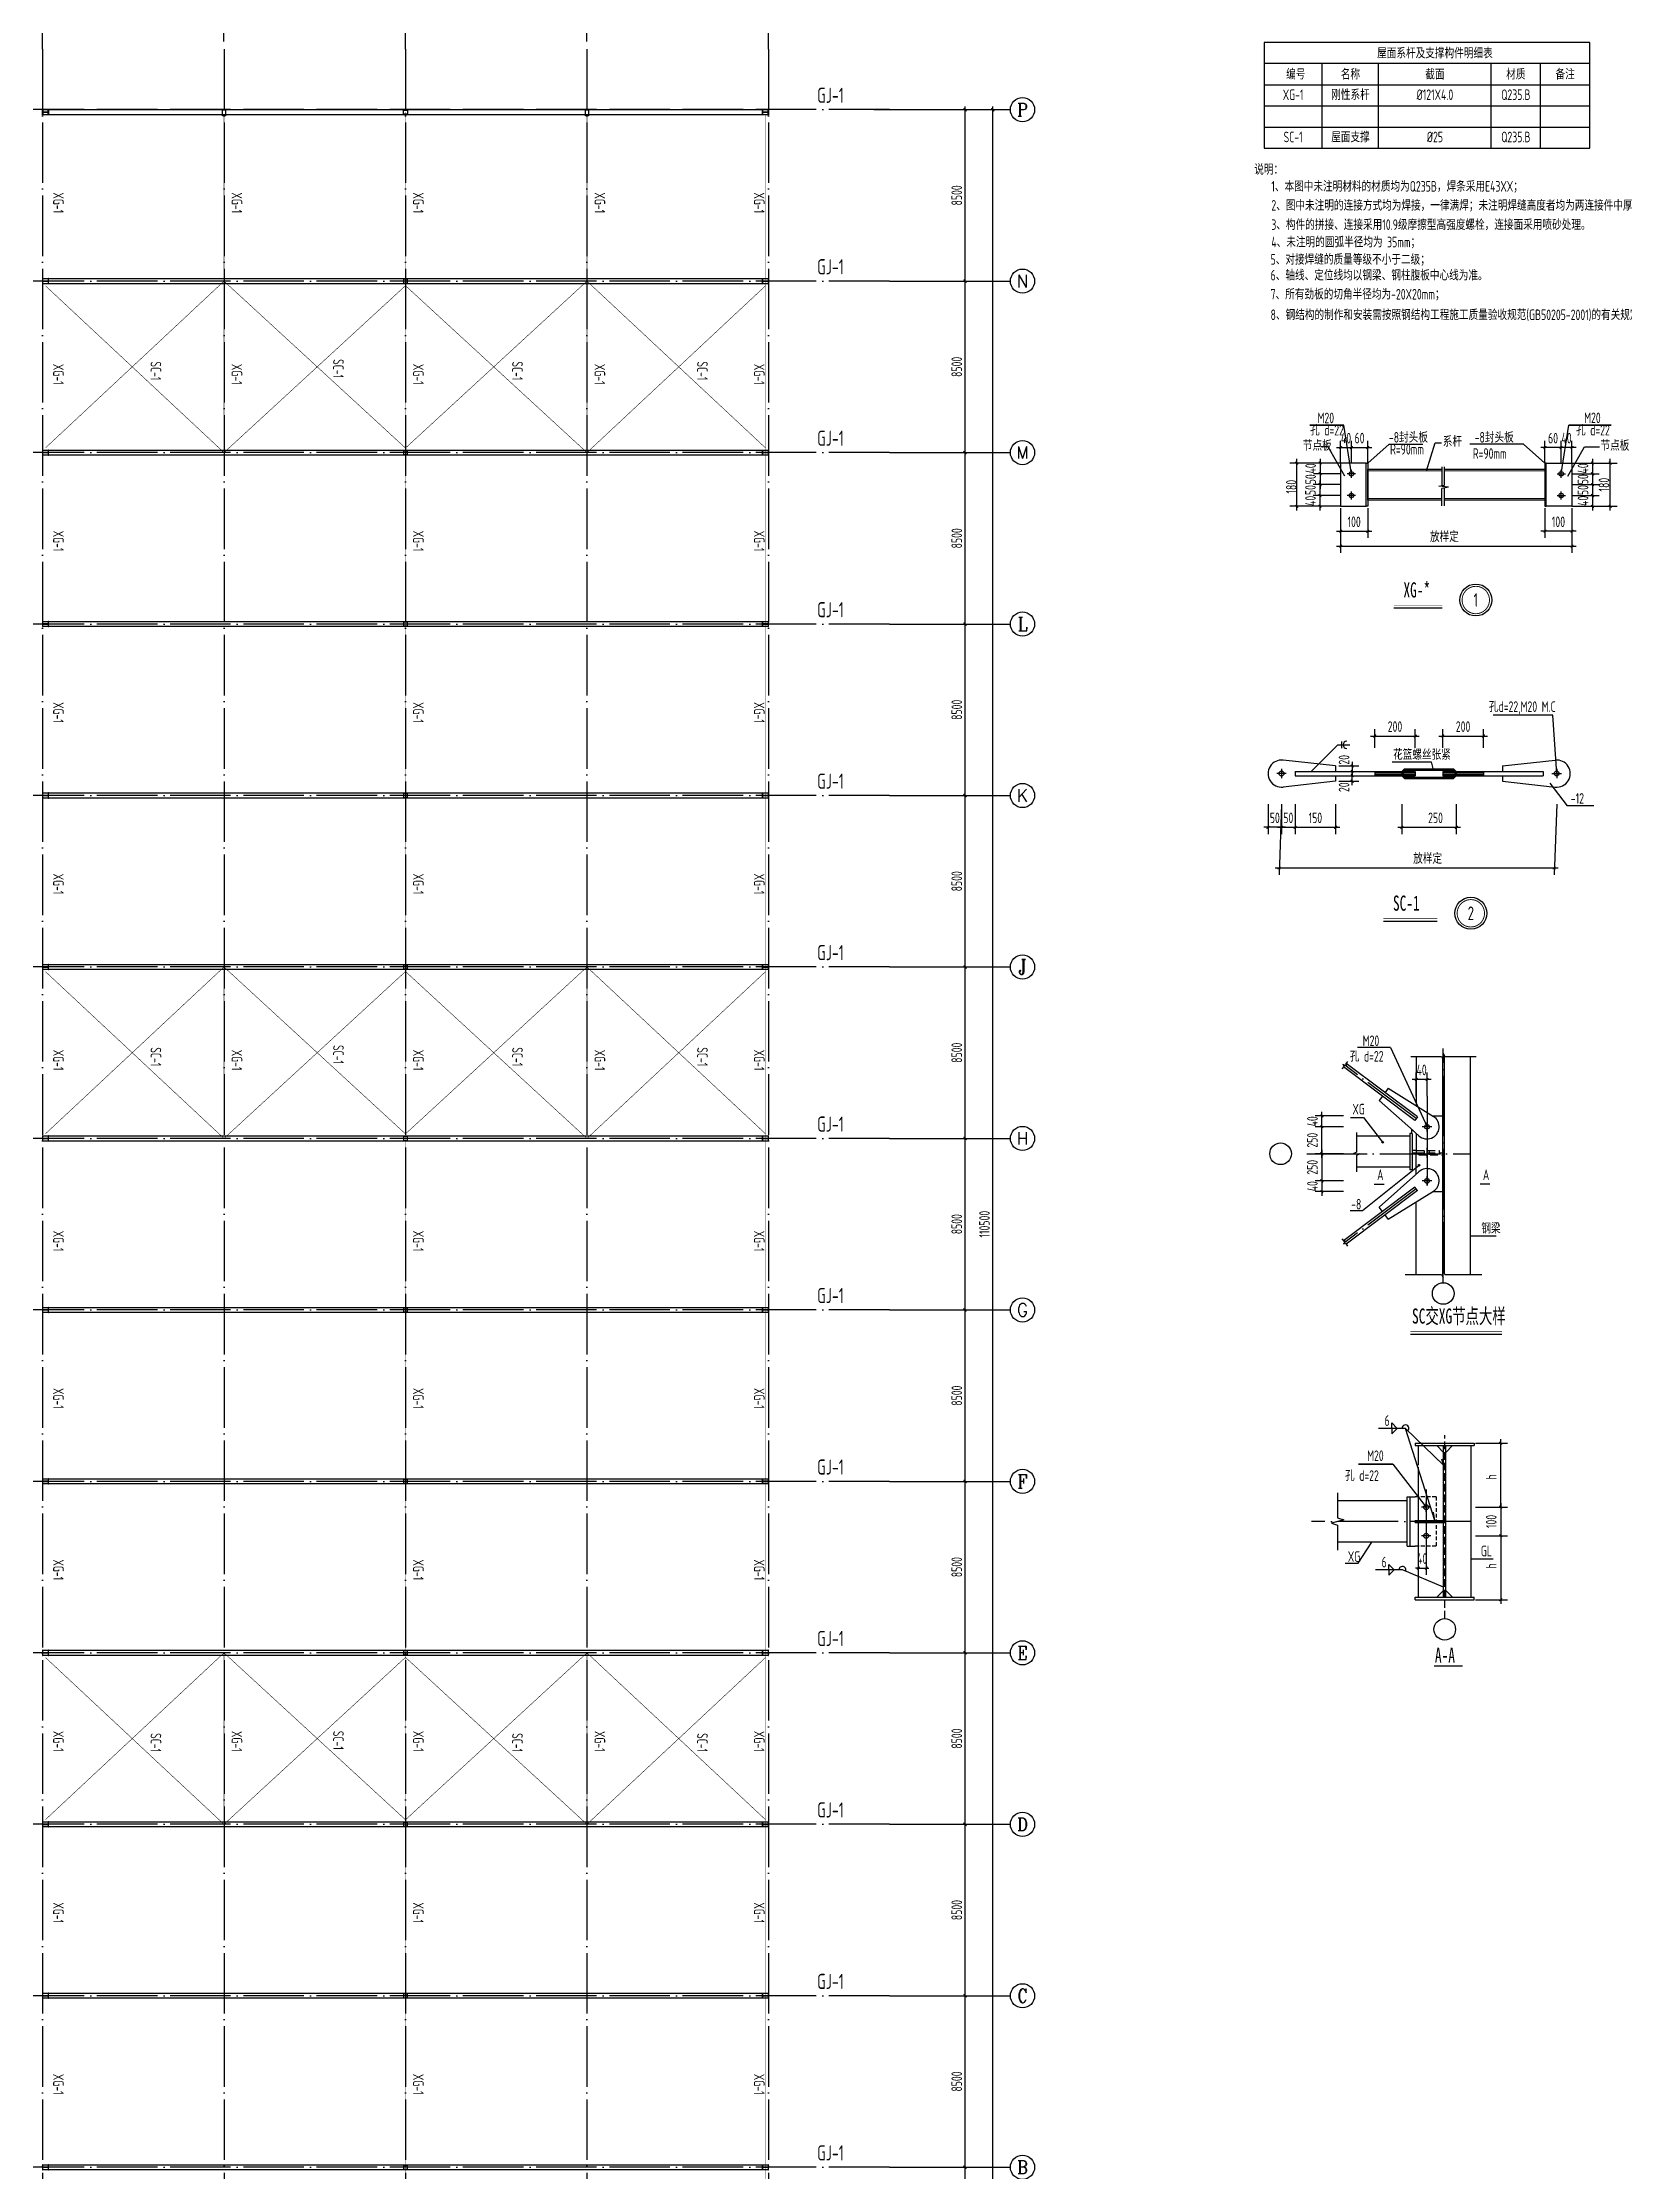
# Model space of a CAD drawing. Extents: x 753177 to 2169292, y -530934 to -273477.
# Drawn here: x 1253208 to 1331562, y -477986 to -372549 of the extents above; entities that cross this region are included whole.
import ezdxf
from ezdxf.enums import TextEntityAlignment as Align

# ---------------------------------------------------------------- set-up
doc = ezdxf.new("R2010")
doc.units = 0
doc.header["$LTSCALE"] = 1500
doc.header["$MEASUREMENT"] = 0
for name, pattern in [('ACAD_ISO02W100', [15, 12, -3]), ('DASH', [0.35, 0.25, -0.1]), ('DASHED', [0.75, 0.5, -0.25]), ('DASHED2', [0.375, 0.25, -0.125]), ('DOTE', [2.42, 2, -0.2, 0.02, -0.2]), ('HIDDEN2', [0.1875, 0.125, -0.0625])]:
    doc.linetypes.add(name, pattern=pattern)
doc.layers.get('Defpoints').update_dxf_attribs({"color": 252})
for name, color, linetype in [('00-tk', 151, 'Continuous'), ('AXIS', 3, 'Continuous'), ('AXIS_TEXT', 7, 'Continuous'), ('BOLT', 252, 'Continuous'), ('Boltx', 252, 'DASHED'), ('DIM', 3, 'Continuous'), ('DOTE', 1, 'Continuous'), ('iicon', 7, 'Continuous'), ('JCL', 7, 'Continuous'), ('M_Prof', 2, 'Continuous'), ('NUM', 7, 'Continuous'), ('PUB_DIM', 3, 'Continuous'), ('PUB_TEXT', 7, 'Continuous'), ('STAIR', 2, 'Continuous'), ('TEXT', 7, 'Continuous'), ('THIN', 7, 'Continuous'), ('WALL', 7, 'Continuous'), ('加强板', 3, 'Continuous'), ('引线', 9, 'Continuous'), ('标注', 7, 'Continuous'), ('梁__实线', 140, 'Continuous'), ('钢板', 4, 'Continuous')]:
    doc.layers.add(name, color=color, linetype=linetype)
for name, color, linetype, lineweight in [('TK', 252, 'Continuous', 13), ('TK-签名', 70, 'Continuous', 30), ('功能名称', 255, 'Continuous', 0), ('虚线', 1, 'ACAD_ISO02W100', 13)]:
    doc.layers.add(name, color=color, linetype=linetype, lineweight=lineweight)
doc.styles.add('_TCH_AXIS', font='COMPLEX', dxfattribs={"bigfont": 'GBCBIG'})
doc.styles.add('COMPLEX', font='COMPLEX')
doc.styles.add('DS6FS', font='tssdeng.shx', dxfattribs={"width": 0.8, "bigfont": 'tssdchn.shx'})
doc.styles.add('DS6HT', font='simhei.ttf', dxfattribs={"width": 0.8})
doc.styles.add('H1', font='')
doc.styles.add('TSSD_Dimension', font='Tssdeng.shx', dxfattribs={"width": 0.7, "bigfont": 'hztxt.shx'})
doc.styles.add('TSSD_Label', font='Tssdeng.shx', dxfattribs={"width": 0.7, "bigfont": 'hztxt.shx'})
doc.styles.add('TSSD_Num', font='tssdeng.shx', dxfattribs={"width": 0.7, "bigfont": 'hztxt.shx'})
doc.styles.add('图名', font='simhei.ttf', dxfattribs={"width": 0.7, "height": 600})
doc.styles.get('H1').set_extended_font_data('SimSun')
doc.dimstyles.new('TSSD_150_150', dxfattribs={"dimtxt": 525, "dimasz": 150, "dimexe": 150, "dimexo": 375, "dimgap": 150, "dimtad": 1, "dimdec": 0, "dimzin": 0, "dimdsep": 46, "dimtxsty": 'TSSD_Dimension', "dimblk": 'ARCHTICK', "dimblk1": 'ARCHTICK', "dimblk2": 'ARCHTICK', "dimcen": 0, "dimdle": 150, "dimclrt": 7, "dimadec": 0, "dimazin": 0, "dimtfac": 1, "dimtdec": 0, "dimtix": 1, "dimtmove": 2, "dimatfit": 3, "dimfxl": 0, "dimtolj": 1, "dimtzin": 0, "dimarcsym": 0})

msp = doc.modelspace()

# ---------------------------------------------------------------- texts
at = {"layer": 'DIM', "color": 7, "style": 'TSSD_Dimension', "width": 0.7}
for s, p in [('M20 ', (1316439.1, -391422.2)), ('M20 ', (1329659.2, -391416.4)), ('节点板', (1315709.5, -392782.6)), ('孔 d=22', (1316070.4, -392028.6)), ('-8封头板', (1319978.3, -392381.8)), ('系杆', (1322650.9, -392587.1)), ('-8封头板', (1324233.2, -392381.8)), ('孔 d=22', (1329258.3, -392028.6)), ('节点板', (1330471.3, -392782.6)), ('R=90mm', (1320035, -392975.6)), ('R=90mm', (1324136.4, -393185.3)), ('孔d=22,M20 M.C', (1324936.5, -405732)), ('花篮螺丝张紧', (1320185.7, -408106.7)), ('-12', (1329001.9, -410282.9)), ('孔 d=22', (1318038.5, -423065.3)), ('M20 ', (1318678.1, -422296.1)), ('XG', (1318170.2, -425686.7)), ('-8', (1318107.8, -430398.5)), ('钢梁', (1324561.3, -431590.9)), ('6', (1319763.2, -441126)), ('M20', (1318897.6, -442865.2)), ('孔 d=22', (1317802.1, -443851.3)), ('XG', (1317942.7, -447867.8)), ('6', (1319616.2, -448140.6)), ('GL', (1324539.8, -447589.2))]:
    msp.add_text(s, height=525, dxfattribs=at).set_placement(p)
at = {"layer": 'PUB_DIM', "color": 7, "linetype": 'ByBlock', "style": 'TSSD_Dimension', "width": 0.7}
for p in [(1322015.5, -397308.6), (1321183.5, -413259.2)]:
    msp.add_text('放样定', height=525, dxfattribs=at).set_placement(p)
at = {"layer": 'PUB_DIM', "color": 7, "char_height": 525, "attachment_point": 5, "style": 'TSSD_Dimension'}
for s, insert in [('40', (1317852.4, -392158.5)), ('60', (1318522.9, -392158.5)), ('60', (1328118.8, -392158.5)), ('40', (1328789.3, -392158.5)), ('100', (1318254.7, -396305.6)), ('100', (1328387, -396305.6)), ('200', (1320279.2, -406459.5)), ('200', (1323657.1, -406459.5)), ('50', (1314319.4, -410983.9)), ('50', (1314989.9, -410983.9)), ('150', (1316330.8, -410983.9)), ('250', (1322290.6, -410983.9)), ('40', (1321600.1, -423480.4)), ('\\A1;40', (1321630.4, -447703.8))]:
    msp.add_mtext(s, dxfattribs=dict(at, insert=insert))
at = {"layer": 'PUB_DIM', "color": 7, "char_height": 525, "attachment_point": 5, "rotation": 90, "style": 'TSSD_Dimension'}
for s, insert in [('180', (1315139.5, -394567.3)), ('40', (1316097.7, -393661.1)), ('50', (1316097.7, -394197.5)), ('40', (1329605.3, -393661.1)), ('50', (1329605.3, -394197.5)), ('180', (1330644.1, -394465.7)), ('40', (1316087.8, -395270.3)), ('50', (1316087.8, -394733.9)), ('40', (1329605.3, -395270.3)), ('50', (1329605.3, -394733.9)), ('20', (1317754.6, -408105.1)), ('20', (1317754.6, -409463.7)), ('40', (1316183.6, -426026.8)), ('250', (1316183.6, -426965.5)), ('250', (1316183.6, -428306.5)), ('40', (1316183.6, -429245.2)), ('h', (1325054.9, -443657.7)), ('100', (1325054.9, -445863)), ('h', (1325054.9, -448068.3))]:
    msp.add_mtext(s, dxfattribs=dict(at, insert=insert))
at = {"layer": 'PUB_TEXT', "color": 7, "style": 'TSSD_Dimension', "width": 0.7}
for p in [(1319393.8, -428936.4), (1324640.6, -428936.4)]:
    msp.add_text('A', height=525, dxfattribs=at).set_placement(p)
at = {"layer": 'TEXT', "color": 7, "style": 'TSSD_Dimension', "width": 0.7}
for s, p in [('屋面系杆及支撑构件明细表', (1322260.6, -373072.7)), ('编号', (1315358.4, -374119.9)), ('名称', (1318071.5, -374119.9)), ('截面', (1322260.6, -374119.9)), ('材质', (1326275.2, -374119.9)), ('备注', (1328718.9, -374119.9)), ('XG-1', (1315228.2, -375135.6)), ('刚性系杆', (1318071.5, -375135.6)), ('%%C121X4.0', (1322260.6, -375135.6)), ('Q235.B', (1326275.2, -375135.6)), ('SC-1', (1315228.2, -377230.2)), ('屋面支撑', (1318071.5, -377230.2)), ('%%C25', (1322260.6, -377230.2)), ('Q235.B', (1326275.2, -377230.2))]:
    msp.add_text(s, height=525, dxfattribs=at).set_placement(p, align=Align.MIDDLE_CENTER)
at = {"layer": 'TEXT', "style": 'TSSD_Label', "width": 0.7}
for p in [(1292947, -375764.7), (1292947, -384264.7), (1292947, -392764.7), (1292947, -401264.7), (1292947, -409764.7), (1292947, -418264.7), (1292947, -426764.7), (1292947, -435264.7), (1292947, -443764.7), (1292947, -452264.7), (1292947, -460764.7), (1292947, -469264.7), (1292947, -477764.7)]:
    msp.add_text('GJ-1', height=750, dxfattribs=at).set_placement(p, align=Align.BOTTOM_RIGHT)
at = {"layer": 'TEXT', "color": 7, "style": 'TSSD_Dimension', "width": 0.7}
for s, p in [('说明：', (1313297.8, -379102.5)), ('1、本图中未注明材料的材质均为Q235B，焊条采用E43XX；', (1314147.9, -379940.4)), ('2、图中未注明的连接方式均为焊接，一律满焊；未注明焊缝高度者均为两连接件中厚度较小者的厚度。', (1314147.9, -380881.3)), ('3、构件的拼接、连接采用10.9级摩擦型高强度螺栓，连接面采用喷砂处理。', (1314147.9, -381839.6)), ('4、未注明的圆弧半径均为 35mm；', (1314147.9, -382701.9)), ('5、对接焊缝的质量等级不小于二级；', (1314110.9, -383563.4)), ('6、轴线、定位线均以钢梁、钢柱腹板中心线为准。', (1314110.9, -384345.4)), ('7、所有劲板的切角半径均为-20X20mm；', (1314110.9, -385288)), ('8、钢结构的制作和安装需按照钢结构工程施工质量验收规范(GB50205-2001)的有关规定进行施工。', (1314110.9, -386307.1))]:
    msp.add_text(s, height=525, dxfattribs=at).set_placement(p)
at = {"layer": 'TEXT', "style": 'TSSD_Label', "width": 0.7}
for s, p in [('XG-1', (1253576.8, -381008.9)), ('XG-1', (1262426.8, -381008.9)), ('XG-1', (1271426.8, -381008.9)), ('XG-1', (1280426.8, -381008.9)), ('XG-1', (1288331.5, -381008.9)), ('XG-1', (1253576.8, -389508.9)), ('SC-1', (1258411.3, -389299.4)), ('XG-1', (1262426.8, -389508.9)), ('SC-1', (1267462.1, -389186.9)), ('XG-1', (1271426.8, -389508.9)), ('SC-1', (1276339.7, -389299.4)), ('XG-1', (1280426.8, -389508.9)), ('SC-1', (1285512.9, -389299.4)), ('XG-1', (1288331.5, -389508.9)), ('XG-1', (1253576.8, -397777.1)), ('XG-1', (1271426.8, -397777.1)), ('XG-1', (1288331.5, -397777.1)), ('XG-1', (1253576.8, -406277.1)), ('XG-1', (1271426.8, -406277.1)), ('XG-1', (1288331.5, -406277.1)), ('XG-1', (1253576.8, -414777.1)), ('XG-1', (1271426.8, -414777.1)), ('XG-1', (1288331.5, -414777.1)), ('XG-1', (1253576.8, -423508.9)), ('XG-1', (1253576.8, -423508.9)), ('SC-1', (1258411.3, -423299.4)), ('SC-1', (1258411.3, -423299.4)), ('XG-1', (1262426.8, -423508.9)), ('XG-1', (1262426.8, -423508.9)), ('SC-1', (1267462.1, -423186.9)), ('SC-1', (1267462.1, -423186.9)), ('XG-1', (1271426.8, -423508.9)), ('XG-1', (1271426.8, -423508.9)), ('SC-1', (1276339.7, -423299.4)), ('SC-1', (1276339.7, -423299.4)), ('XG-1', (1280426.8, -423508.9)), ('XG-1', (1280426.8, -423508.9)), ('SC-1', (1285512.9, -423299.4)), ('SC-1', (1285512.9, -423299.4)), ('XG-1', (1288331.5, -423508.9)), ('XG-1', (1288331.5, -423508.9)), ('XG-1', (1253576.8, -432480.5)), ('XG-1', (1271426.8, -432480.5)), ('XG-1', (1288331.5, -432480.5)), ('XG-1', (1253576.8, -440277.1)), ('XG-1', (1271426.8, -440277.1)), ('XG-1', (1288331.5, -440277.1)), ('XG-1', (1253576.8, -448777.1)), ('XG-1', (1271426.8, -448777.1)), ('XG-1', (1288331.5, -448777.1)), ('XG-1', (1253576.8, -457277.1)), ('SC-1', (1258411.3, -457299.4)), ('SC-1', (1258411.3, -457299.4)), ('XG-1', (1262426.8, -457277.1)), ('SC-1', (1267462.1, -457186.9)), ('SC-1', (1267462.1, -457186.9)), ('XG-1', (1271426.8, -457277.1)), ('SC-1', (1276339.7, -457299.4)), ('SC-1', (1276339.7, -457299.4)), ('XG-1', (1280426.8, -457277.1)), ('SC-1', (1285512.9, -457299.4)), ('SC-1', (1285512.9, -457299.4)), ('XG-1', (1288331.5, -457277.1)), ('XG-1', (1253576.8, -465777.1)), ('XG-1', (1271426.8, -465777.1)), ('XG-1', (1288331.5, -465777.1)), ('XG-1', (1253576.8, -474277.1)), ('XG-1', (1271426.8, -474277.1)), ('XG-1', (1288331.5, -474277.1))]:
    msp.add_text(s, height=525, rotation=270, dxfattribs=at).set_placement(p, align=Align.BOTTOM_RIGHT)
at = {"layer": 'TEXT', "style": '图名', "width": 0.65}
for s, p in [('XG-*', (1320699.2, -400057.1)), ('SC-1', (1320178.5, -415586)), ('SC交XG节点大样', (1321123.7, -436055.5)), ('A-A', (1322259.7, -452865.8))]:
    msp.add_text(s, height=750, dxfattribs=at).set_placement(p)

# ---------------------------------------------------------------- blocks, each defined once
blk = doc.blocks.new('_ArchTick')
at = {"color": 0, "linetype": 'ByBlock', "const_width": 0.4}
blk.add_lwpolyline([(-0.5, -0.5), (0.5, 0.5)], dxfattribs=at)
blk = doc.blocks.new('ts_idx2')
at = {"color": 0, "linetype": 'ByBlock', "lineweight": -2, "const_width": 0.0333}
blk.add_lwpolyline([(-0.5, 0, 1), (0.5, 0, 1)], format="xyb", close=True, dxfattribs=at)
at = {"color": 0, "linetype": 'ByBlock', "lineweight": -2}
blk.add_circle((0, 0), 0.583, dxfattribs=at)
at = {"color": 0, "linetype": 'ByBlock', "lineweight": -2, "style": 'TSSD_Num', "width": 0.7}
blk.add_attdef('A', text='', height=0.5, dxfattribs=at).set_placement((0, 0), align=Align.MIDDLE_CENTER)
blk = doc.blocks.new('会签')
at = {"layer": '00-tk'}
for p, q in [((-1400, 24000), (-1400, 6000)), ((-700, 24000), (-700, 6000)), ((0, 22000), (-2000, 22000)), ((0, 20000), (-2000, 20000)), ((0, 16000), (-2000, 16000)), ((0, 14000), (-2000, 14000)), ((0, 10000), (-2000, 10000)), ((0, 8000), (-2000, 8000))]:
    blk.add_line(p, q, dxfattribs=at)
at = {"layer": '00-tk', "const_width": 24.7}
for points in [[(0, 6000), (-2000, 6000), (-2000, 24000)], [(0, 24000), (-2000, 24000)], [(0, 18000), (-2000, 18000)], [(0, 12000), (-2000, 12000)]]:
    blk.add_lwpolyline(points, dxfattribs=at)
at = {"layer": '00-tk', "style": 'DS6HT'}
for s, p in [('Date', (-1642, 23216)), ('日 期', (-1589, 22196)), ('Sign.', (-1651, 21215)), ('签 名', (-1603, 20306)), ('Spe.', (-1648, 19251)), ('采暖通风', (-948, 18370)), ('专 业', (-1608, 18369)), ('Date', (-1642, 17216)), ('日 期', (-1589, 16196)), ('Sign.', (-1651, 15215)), ('签 名', (-1603, 14306)), ('Spe.', (-1648, 13251)), ('专 业', (-1608, 12369)), ('给 排 水', (-956, 12372)), ('电    气', (-251, 12372)), ('Date', (-1642, 11216)), ('日 期', (-1589, 10196)), ('Sign.', (-1651, 9215)), ('签 名', (-1603, 8306)), ('Spe.', (-1648, 7251)), ('建    筑', (-948, 6372)), ('结    构', (-248, 6374)), ('专 业', (-1608, 6369))]:
    blk.add_text(s, height=180, rotation=90, dxfattribs=at).set_placement(p)
blk = doc.blocks.new('A$C7C122B11')
at = {"layer": 'iicon', "color": 13, "const_width": 7.58}
for points in [[(0, 251), (101, 316)], [(101, 316), (199, 383)], [(180, 234), (214, 214)], [(220, 61), (189, 0)], [(199, 383), (301, 455)], [(214, 214), (249, 201)], [(254, 164), (220, 61)], [(244, 611), (279, 605)], [(249, 201), (284, 195)], [(270, 260), (254, 164)], [(322, 465), (255, 393)], [(255, 393), (267, 338)], [(267, 338), (270, 260)], [(279, 605), (315, 591)], [(284, 195), (312, 200)], [(321, 572), (298, 526)], [(301, 455), (344, 476)], [(312, 200), (331, 220)], [(315, 591), (321, 572)], [(331, 220), (382, 295)], [(382, 295), (411, 328)], [(411, 328), (434, 349)], [(434, 349), (448, 349)], [(448, 349), (455, 315)], [(455, 315), (462, 292)], [(462, 292), (485, 335)], [(535, 158), (509, 209)], [(575, 108), (535, 158)], [(554, 440), (553, 381)], [(553, 381), (555, 298)], [(555, 298), (561, 212)], [(561, 212), (572, 134)], [(572, 134), (575, 108)], [(674, 309), (686, 266)], [(686, 266), (692, 224)], [(692, 224), (692, 211)], [(718, 416), (741, 413)], [(745, 400), (719, 368)], [(726, 309), (755, 327)], [(741, 413), (745, 400)], [(755, 327), (790, 346)], [(756, 296), (765, 257)], [(762, 218), (762, 180)], [(762, 180), (763, 160)], [(765, 257), (762, 218)], [(790, 346), (817, 357)], [(826, 342), (799, 315)], [(817, 357), (835, 356)], [(835, 356), (826, 342)], [(858, 469), (850, 439)], [(850, 439), (850, 403)], [(850, 403), (863, 373)], [(872, 485), (858, 469)], [(863, 373), (876, 363)], [(876, 363), (897, 363)], [(892, 201), (876, 164)], [(909, 233), (892, 201)], [(897, 363), (924, 382)], [(921, 283), (909, 233)], [(923, 311), (921, 283)], [(924, 382), (974, 414)], [(951, 294), (937, 279)], [(971, 334), (951, 294)], [(991, 378), (971, 334)], [(974, 414), (997, 421)], [(980, 231), (1007, 207)], [(1010, 411), (991, 378)], [(997, 421), (1010, 411)], [(1033, 121), (1002, 119)], [(1007, 207), (1028, 171)], [(1028, 171), (1033, 146)], [(1033, 146), (1033, 121)]]:
    blk.add_lwpolyline(points, dxfattribs=at)
blk = doc.blocks.new('A$C26561F03')
at = {"layer": 'WALL'}
for p, q in [((88, 412), (0, 376)), ((0, 376), (76, 385)), ((76, 385), (204, 403)), ((222, 89), (81, 156)), ((166, 452), (88, 412)), ((150, 688), (177, 655)), ((224, 488), (166, 452)), ((177, 655), (214, 628)), ((204, 403), (295, 415)), ((214, 628), (252, 600)), ((216, 496), (223, 419)), ((231, 157), (222, 89)), ((223, 419), (231, 254)), ((268, 546), (224, 488)), ((231, 254), (231, 157)), ((252, 600), (277, 584)), ((277, 584), (268, 546)), ((295, 415), (378, 424)), ((616, 235), (483, 114)), ((550, 496), (561, 437)), ((561, 437), (583, 381)), ((583, 381), (597, 366)), ((680, 311), (616, 235)), ((660, 364), (640, 392)), ((669, 415), (660, 364)), ((662, 590), (665, 508)), ((665, 508), (669, 415)), ((725, 389), (680, 311)), ((749, 474), (725, 389)), ((810, 531), (834, 516)), ((834, 516), (863, 508)), ((863, 508), (884, 493)), ((880, 471), (867, 448)), ((884, 493), (880, 471)), ((1057, 371), (1016, 328)), ((1016, 328), (1022, 313)), ((1022, 313), (1078, 322)), ((1120, 459), (1057, 371)), ((1135, 221), (1058, 166)), ((1084, 500), (1061, 471)), ((1061, 471), (1109, 474)), ((1068, 593), (1118, 614)), ((1078, 322), (1153, 340)), ((1150, 572), (1084, 500)), ((1109, 474), (1120, 459)), ((1118, 614), (1187, 628)), ((1181, 286), (1135, 221)), ((1187, 628), (1150, 572)), ((1153, 340), (1188, 328)), ((1188, 328), (1181, 286)), ((1246, 649), (1268, 615)), ((1271, 364), (1258, 328)), ((1258, 328), (1263, 293)), ((1263, 293), (1289, 314)), ((1268, 615), (1304, 564)), ((1289, 314), (1309, 338)), ((1304, 564), (1309, 523)), ((1307, 568), (1333, 598)), ((1309, 523), (1308, 495)), ((1309, 338), (1344, 361)), ((1343, 524), (1316, 499)), ((1316, 499), (1363, 515)), ((1328, 304), (1325, 232)), ((1325, 232), (1330, 189)), ((1328, 304), (1332, 359)), ((1357, 326), (1328, 304)), ((1330, 189), (1340, 165)), ((1332, 359), (1335, 388)), ((1333, 598), (1360, 635)), ((1340, 165), (1370, 167)), ((1377, 566), (1343, 524)), ((1344, 361), (1362, 360)), ((1365, 339), (1357, 326)), ((1360, 635), (1394, 635)), ((1362, 360), (1365, 339)), ((1363, 515), (1390, 517)), ((1370, 167), (1427, 221)), ((1397, 608), (1377, 566)), ((1394, 635), (1397, 608)), ((1429, 80), (1406, 0)), ((1427, 221), (1472, 263)), ((1474, 180), (1429, 80)), ((1472, 263), (1484, 279)), ((1486, 229), (1474, 180)), ((1484, 279), (1486, 229))]:
    blk.add_line(p, q, dxfattribs=at)
blk = doc.blocks.new('20150828165454')
h = blk.add_hatch(color=256)
h.paths.add_polyline_path([(-4440, 30), (-4590, 65), (-4738, 73), (-4862, 73), (-4992, 72), (-5125, 52), (-5266, 37), (-5393, 13), (-5517, -12), (-5636, -56), (-5741, -115), (-5764, -162), (-5753, -202), (-5720, -224), (-5687, -211), (-5590, -156), (-5487, -118), (-5372, -95), (-5250, -72), (-5111, -57), (-4983, -38), (-4861, -37), (-4741, -37), (-4606, -44), (-4481, -73), (-4396, -123), (-4309, -200), (-4258, -277), (-4228, -372), (-4222, -432), (-4226, -493), (-4256, -619), (-4303, -715), (-4397, -874), (-4482, -1002), (-4524, -1077), (-4590, -1174), (-4663, -1268), (-4809, -1452), (-5015, -1664), (-5034, -1609), (-5089, -1342), (-5123, -1119), (-5136, -855), (-5186, -665), (-5310, -733), (-5417, -938), (-5505, -1249), (-5497, -1579), (-5468, -1849), (-5423, -2020), (-5307, -2086), (-5075, -1883), (-5061, -1869), (-5023, -1980), (-4920, -2172), (-4812, -2296), (-4775, -2346), (-4907, -2394), (-5121, -2478), (-5344, -2571), (-5520, -2636), (-5732, -2723), (-5969, -2837), (-6203, -2949), (-6416, -3043), (-6581, -3165), (-6703, -3245), (-6753, -3389), (-6543, -3484), (-6306, -3571), (-6047, -3628), (-5675, -3683), (-5346, -3696), (-4984, -3674), (-4626, -3589), (-4404, -3489), (-4020, -3309), (-3956, -3186), (-3956, -3088), (-4121, -2902), (-4378, -2661), (-4537, -2481), (-4598, -2400), (-4501, -2365), (-4236, -2257), (-3766, -2061), (-3213, -1827), (-2411, -1391), (-2174, -1208), (-2003, -1066), (-1843, -939), (-1870, -1118), (-1916, -1391), (-1963, -1659), (-1997, -1943), (-2000, -2196), (-1987, -2394), (-1897, -2716), (-1739, -2464), (-1664, -2061), (-1660, -2046), (-1673, -2009), (-1704, -2000), (-1735, -2006), (-1772, -2040), (-1844, -2423), (-1858, -2447), (-1878, -2376), (-1890, -2193), (-1887, -1950), (-1854, -1675), (-1808, -1409), (-1762, -1135), (-1727, -907), (-1723, -906), (-1721, -872), (-1721, -871), (-1703, -509, 0.9997794), (-1812, -503), (-1829, -818), (-1884, -831), (-2072, -981), (-2243, -1122), (-2471, -1298), (-3261, -1728), (-3808, -1959), (-4278, -2155), (-4541, -2262), (-4667, -2307), (-4727, -2228), (-4828, -2109), (-4922, -1935), (-4975, -1781), (-4727, -1525), (-4576, -1336), (-4501, -1239), (-4430, -1135), (-4388, -1059), (-4304, -932), (-4206, -767), (-4152, -656), (-4116, -509), (-4112, -430), (-4119, -351), (-4158, -229), (-4225, -127), (-4331, -33)])
h.paths.add_polyline_path([(-5250, -856), (-5246, -872), (-5233, -1130), (-5198, -1361), (-5140, -1638), (-5101, -1752), (-5151, -1803), (-5320, -1952), (-5328, -1947), (-5360, -1829), (-5387, -1572), (-5395, -1263), (-5314, -979)], flags=16)
h.paths.add_polyline_path([(-4706, -2439), (-4622, -2551), (-4457, -2737), (-4200, -2979), (-4066, -3130), (-4066, -3160), (-4100, -3226), (-4450, -3389), (-4661, -3484), (-5000, -3565), (-5347, -3585), (-5665, -3573), (-6027, -3519), (-6275, -3465), (-6502, -3382), (-6616, -3330), (-6611, -3316), (-6519, -3255), (-6360, -3139), (-6157, -3049), (-5921, -2936), (-5688, -2824), (-5479, -2739), (-5303, -2673), (-5080, -2580), (-4869, -2497)], flags=16)
blk.add_hatch(color=256).paths.add_polyline_path([(-168, -111), (-139, -122), (-168, -209), (-178, -172), (-217, -188), (-241, -231), (-240, -253), (-228, -276), (-200, -294), (-168, -302), (-115, -297), (-77, -292), (-54, -271), (-64, -244), (0, -55), (-152, 0), (-457, -20), (-795, -59), (-1146, -70), (-1281, -116), (-1343, -253), (-1500, -603), (-1494, -694), (-1442, -689), (-1397, -663), (-1400, -648), (-1243, -299), (-1200, -205), (-1126, -179), (-787, -168), (-448, -130)])
h = blk.add_hatch(color=256)
h.paths.add_polyline_path([(-688, -999), (-758, -854), (-875, -743), (-1035, -731), (-1201, -885), (-1136, -1058), (-1108, -1080), (-1080, -1087), (-1031, -1082), (-1031, -1038), (-1033, -1019), (-1072, -915), (-995, -844), (-922, -850), (-848, -920), (-789, -1044), (-688, -1286), (-658, -1498), (-642, -1566), (-853, -1712), (-1191, -1986), (-1209, -2083), (-1177, -2315), (-1093, -2534), (-846, -2791), (-664, -2671), (-615, -2561), (-516, -2337), (-480, -2070), (-489, -1817), (-511, -1642), (-518, -1613), (-479, -1586), (-165, -1385), (192, -1191), (537, -1003), (1087, -738), (1231, -674), (1250, -797), (1292, -1025), (1329, -1168), (1390, -1315), (1395, -1327), (1306, -1404), (1156, -1569), (983, -1775), (814, -1969), (842, -2080), (917, -2204), (1145, -2513), (1400, -2745), (1622, -2852), (1738, -2764), (1754, -2564), (1717, -2283), (1677, -1889), (1607, -1705), (1537, -1400), (1523, -1361), (1651, -1250), (1970, -1051), (2327, -770), (2760, -428), (2899, -354), (3238, -160), (3696, 101), (3975, 242), (4325, 379), (4403, 392), (4098, 197), (3764, -67), (3426, -339), (3128, -580), (3036, -733), (3084, -838), (3231, -876), (4286, -573), (4170, -677), (3520, -1353), (3490, -1494), (3543, -1600), (3652, -1703), (3791, -1744), (4210, -1764), (4485, -1782), (4603, -1871), (4653, -1995), (4701, -2170), (4651, -2340), (4517, -2625), (4351, -2851), (4045, -3162), (3802, -3368), (3636, -3501), (3516, -3583), (3351, -3668), (3136, -3711), (3117, -3707), (3087, -3712), (3058, -3730), (3044, -3762), (3044, -3803), (3072, -3829), (3115, -3829), (3158, -3819), (3388, -3773), (3573, -3678), (3701, -3590), (3872, -3453), (4120, -3243), (4435, -2922), (4612, -2681), (4754, -2379), (4815, -2171), (4757, -1960), (4694, -1802), (4525, -1674), (4216, -1654), (3809, -1635), (3708, -1605), (3633, -1534), (3606, -1480), (3621, -1406), (4246, -756), (4499, -531), (4400, -447), (4272, -463), (3230, -762), (3162, -745), (3160, -740), (3213, -654), (3495, -425), (3832, -153), (4162, 107), (4528, 341), (4539, 495), (4415, 505), (4296, 485), (3930, 343), (3644, 198), (3183, -65), (2846, -258), (2700, -335), (2259, -684), (1907, -961), (1585, -1162), (1483, -1251), (1434, -1133), (1400, -1002), (1358, -778), (1335, -627), (1338, -626), (1600, -468), (1348, -242), (1207, -133), (1215, -560), (1041, -638), (487, -905), (139, -1094), (-221, -1290), (-540, -1495), (-545, -1498), (-550, -1478), (-581, -1257)])
h.paths.add_polyline_path([(-617, -1682), (-599, -1826), (-590, -2065), (-623, -2307), (-715, -2516), (-752, -2596), (-830, -2649), (-998, -2474), (-1070, -2287), (-1098, -2086), (-1090, -2046), (-787, -1800)], flags=16)
h.paths.add_polyline_path([(935, -1998), (1066, -1847), (1239, -1641), (1383, -1483), (1433, -1440), (1501, -1737), (1569, -1915), (1608, -2296), (1643, -2567), (1632, -2706), (1609, -2724), (1462, -2653), (1227, -2439), (1009, -2142), (945, -2037)], flags=16)
h.paths.add_polyline_path([(1324, -506), (1321, -366), (1416, -451)], flags=16)
for points in [[(-4869, -2497), (-4706, -2439), (-4622, -2551), (-4457, -2737), (-4200, -2979), (-4066, -3130), (-4066, -3160), (-4100, -3226), (-4450, -3389), (-4661, -3484), (-5000, -3565), (-5347, -3585), (-5665, -3573), (-6027, -3519), (-6275, -3465), (-6502, -3382), (-6616, -3330), (-6611, -3316), (-6519, -3255), (-6360, -3139), (-6157, -3049), (-5921, -2936), (-5688, -2824), (-5479, -2739), (-5303, -2673), (-5080, -2580)], [(-5246, -872), (-5233, -1130), (-5198, -1361), (-5140, -1638), (-5101, -1752), (-5151, -1803), (-5320, -1952), (-5328, -1947), (-5360, -1829), (-5387, -1572), (-5395, -1263), (-5314, -979), (-5250, -856)], [(-617, -1682), (-599, -1826), (-590, -2065), (-623, -2307), (-715, -2516), (-752, -2596), (-830, -2649), (-998, -2474), (-1070, -2287), (-1098, -2086), (-1090, -2046), (-787, -1800)], [(1383, -1483), (1433, -1440), (1501, -1737), (1569, -1915), (1608, -2296), (1643, -2567), (1632, -2706), (1609, -2724), (1462, -2653), (1227, -2439), (1009, -2142), (945, -2037), (935, -1998), (1066, -1847), (1239, -1641)], [(1321, -366), (1324, -506), (1416, -451)]]:
    blk.add_lwpolyline(points, close=True)
blk = doc.blocks.new('A$C16496DF1')
at = {"layer": '00-tk'}
h = blk.add_hatch(color=256, dxfattribs=at)
edge = h.paths.add_edge_path()
edge.add_arc((173122, 116879), 498, 288.70141, 432.36065)
edge.add_line((173273, 117354), (172566, 117354))
edge.add_line((172566, 117354), (172566, 116725))
edge.add_line((172566, 116725), (172811, 116725))
edge.add_line((172811, 116725), (172811, 117117))
edge.add_line((172811, 117117), (173212, 117117))
edge.add_arc((173122, 116878), 255, -72.16723, 69.38778, ccw=False)
edge.add_line((173200, 116635), (172568, 116635))
edge.add_line((172568, 116635), (172568, 116407))
edge.add_line((172568, 116407), (173282, 116407))
edge = h.paths.add_edge_path()
edge.add_arc((170801, 116979), 589, 210.13278, 329.86722)
edge.add_line((171310, 116684), (171310, 117353))
edge.add_line((171310, 117353), (171058, 117353))
edge.add_line((171058, 117353), (171058, 116756))
edge.add_arc((170801, 116940), 316, 215.54968, 324.45032, ccw=False)
edge.add_line((170544, 116756), (170544, 117353))
edge.add_line((170544, 117353), (170292, 117353))
edge.add_line((170292, 117353), (170292, 116684))
edge = h.paths.add_edge_path()
edge.add_arc((169429, 117068), 280, 99.47713, 264.93056)
edge.add_line((169405, 116790), (169904, 116790))
edge.add_arc((169904, 116709), 81, -89.98983, 89.98983, ccw=False)
edge.add_line((169904, 116628), (169196, 116628))
edge.add_line((169196, 116628), (169196, 116410))
edge.add_line((169196, 116410), (169968, 116410))
edge.add_arc((169943, 116689), 280, 275.06944, 440.52287)
edge.add_line((169989, 116965), (169475, 116965))
edge.add_arc((169475, 117046), 81, 90.01017, 269.98983, ccw=False)
edge.add_line((169475, 117127), (170194, 117127))
edge.add_line((170194, 117127), (170194, 117344))
edge.add_line((170194, 117344), (169383, 117344))
h.paths.add_polyline_path([(171753, 117363), (172009, 117363), (172512, 116400), (172218, 116400), (171881, 117058), (171544, 116400), (171250, 116400)])
for p, q in [((0, 0), (0, 126150)), ((178350, 126150), (178350, 0)), ((3750, 1500), (3750, 124650)), ((166350, 124650), (166350, 1500)), ((176850, 124650), (176850, 1500)), ((166350, 112650), (176850, 112650)), ((166350, 106650), (176850, 106650)), ((166350, 99900), (176850, 99900)), ((166350, 96300), (176850, 96300)), ((166350, 95100), (176850, 95100)), ((166350, 95100), (176850, 95100)), ((166350, 95100), (176850, 95100)), ((166350, 95100), (176850, 95100)), ((166350, 95100), (176850, 95100)), ((166350, 95100), (176850, 95100)), ((166350, 95100), (176850, 95100)), ((166350, 95100), (176850, 95100)), ((168150, 95100), (168150, 87000)), ((170850, 95100), (170850, 87000)), ((166350, 93750), (176850, 93750)), ((166350, 92400), (176850, 92400)), ((166350, 91050), (176850, 91050)), ((166350, 89700), (176850, 89700)), ((166350, 88350), (176850, 88350)), ((166350, 87000), (176850, 87000)), ((166350, 85650), (176850, 85650)), ((166350, 48750), (176850, 48750)), ((166350, 37950), (176850, 37950)), ((166350, 37950), (176850, 37950)), ((166350, 37950), (176850, 37950)), ((166350, 37950), (176850, 37950)), ((166350, 37950), (176850, 37950)), ((176850, 37950), (166350, 37950)), ((176850, 37950), (166350, 37950)), ((176850, 37950), (166350, 37950)), ((166350, 37950), (176850, 37950)), ((170850, 25950), (170850, 37950)), ((170850, 37950), (170850, 28350)), ((173850, 25950), (173850, 37950)), ((173850, 28350), (173850, 37950)), ((176850, 36450), (166350, 36450)), ((176850, 34950), (166350, 34950)), ((176850, 34950), (166350, 34950)), ((167232, 34253), (167230, 34214)), ((167230, 34214), (167275, 34214)), ((167273, 34460), (167232, 34450)), ((167232, 34450), (167232, 34304)), ((167232, 34304), (167233, 34290)), ((167233, 34290), (167232, 34253)), ((167273, 34304), (167273, 34460)), ((167273, 34266), (167273, 34304)), ((167274, 34228), (167273, 34266)), ((167275, 34214), (167274, 34228)), ((167365, 34259), (167328, 34246)), ((167328, 34246), (167337, 34237)), ((167337, 34237), (167359, 34208)), ((167359, 34208), (167385, 34219)), ((167399, 34274), (167365, 34259)), ((167385, 34219), (167419, 34235)), ((167429, 34291), (167399, 34274)), ((167419, 34235), (167440, 34248)), ((167462, 34313), (167429, 34291)), ((167440, 34248), (167471, 34269)), ((167490, 34336), (167462, 34313)), ((167471, 34269), (167496, 34287)), ((167505, 34352), (167490, 34336)), ((167496, 34287), (167526, 34314)), ((167533, 34382), (167505, 34352)), ((167526, 34314), (167588, 34314)), ((167555, 34409), (167533, 34382)), ((167556, 34412), (167555, 34409)), ((167576, 34446), (167556, 34412)), ((167556, 34344), (167581, 34376)), ((167588, 34314), (167556, 34344)), ((167581, 34460), (167576, 34446)), ((167614, 34441), (167581, 34460)), ((167581, 34376), (167601, 34403)), ((167601, 34403), (167604, 34408)), ((167604, 34408), (167629, 34435)), ((167629, 34435), (167614, 34441)), ((176850, 33450), (166350, 33450)), ((176850, 33450), (166350, 33450)), ((176850, 31950), (166350, 31950)), ((176850, 31950), (166350, 31950)), ((176850, 30450), (166350, 30450)), ((176850, 30450), (166350, 30450)), ((176850, 28950), (166350, 28950)), ((176850, 28950), (166350, 28950)), ((176850, 27450), (166350, 27450)), ((176850, 27450), (166350, 27450)), ((166350, 25950), (176850, 25950)), ((166350, 25950), (176850, 25950)), ((176850, 25950), (166350, 25950)), ((176850, 25950), (166350, 25950)), ((166350, 19200), (176850, 19200)), ((176850, 15900), (166350, 15900)), ((176850, 6300), (166350, 6300)), ((171600, 6300), (171600, 2700)), ((176850, 5100), (166350, 5100)), ((176850, 3900), (166350, 3900)), ((176850, 2700), (166350, 2700)), ((176850, 1500), (3750, 1500)), ((176850, 1500), (166350, 1500))]:
    blk.add_line(p, q, dxfattribs=at)
at = {"layer": '00-tk', "linetype": 'Continuous'}
for p, q in [((178350, 126150), (0, 126150)), ((178350, 0), (0, 0))]:
    blk.add_line(p, q, dxfattribs=at)
at = {"layer": '00-tk', "color": 7}
for p, q in [((171774, 121673), (172448, 122316)), ((173274, 122316), (172448, 122316)), ((172448, 122316), (172448, 117836)), ((173274, 117832), (173274, 122316)), ((170499, 121030), (171174, 121673)), ((170499, 120989), (171174, 121631)), ((170499, 120947), (171174, 121590)), ((170499, 120906), (171174, 121548)), ((170499, 120864), (171174, 121507)), ((170499, 120823), (171174, 121466)), ((170499, 120781), (171175, 121425)), ((170499, 120740), (171175, 121384)), ((171174, 121673), (171174, 117836)), ((171174, 121673), (171774, 121673)), ((171774, 121631), (172448, 122274)), ((171774, 121590), (172448, 122233)), ((171774, 121548), (172449, 122192)), ((171774, 121507), (172448, 122150)), ((171774, 121466), (172448, 122108)), ((171774, 121424), (172449, 122068)), ((171774, 121383), (172449, 122027)), ((171774, 117832), (171774, 121673)), ((169449, 120386), (169374, 120386)), ((169374, 120386), (169374, 117836)), ((169449, 120386), (170124, 121030)), ((169449, 120345), (170124, 120989)), ((169449, 120303), (170124, 120947)), ((169449, 120262), (170124, 120906)), ((169449, 120220), (170124, 120864)), ((169449, 120179), (170124, 120823)), ((169449, 120386), (169449, 117836)), ((169450, 120139), (170125, 120782)), ((169450, 120097), (170125, 120741)), ((170499, 121030), (170124, 121030)), ((170124, 121030), (170124, 117836)), ((170499, 117836), (170499, 121030)), ((169374, 117836), (169463, 117836)), ((169449, 117836), (169449, 117656)), ((169449, 117806), (173274, 117806)), ((169449, 117806), (173274, 117806)), ((169449, 117776), (173274, 117776)), ((169449, 117746), (173274, 117746)), ((169449, 117716), (173274, 117716)), ((169449, 117656), (173274, 117656)), ((169463, 117836), (173274, 117836)), ((170112, 117836), (170504, 117836)), ((171177, 117836), (171777, 117836)), ((172444, 117836), (173274, 117836)), ((173274, 117626), (173274, 117821))]:
    blk.add_line(p, q, dxfattribs=at)
at = {"layer": '00-tk', "const_width": 150}
blk.add_lwpolyline([(3750, 124650), (176850, 124650), (176850, 1500), (3750, 1500)], close=True, dxfattribs=at)
at = {"layer": '00-tk'}
for points, const_width in [([(166350, 1500), (166350, 124650)], 75), ([(166350, 112650), (176850, 112650)], 75), ([(176850, 63075), (177600, 63075)], 52.5)]:
    blk.add_lwpolyline(points, dxfattribs=dict(at, const_width=const_width))
at = {"layer": '00-tk', "color": 7}
for points in [[(169383, 117344), (170194, 117344), (170194, 117127), (169475, 117127)], [(170292, 117353), (170544, 117353), (170544, 116756)], [(170292, 117353), (170292, 116684)], [(171310, 117353), (171058, 117353), (171058, 116756)], [(171753, 117363), (171250, 116400), (171544, 116400), (171881, 117058)], [(171310, 117353), (171310, 116684)], [(171753, 117363), (172009, 117363), (172512, 116400), (172218, 116400), (171881, 117058)], [(172566, 116725), (172566, 117354), (173273, 117354)], [(172566, 116725), (172811, 116725), (172811, 117117), (173212, 117117)], [(169904, 116628), (169196, 116628), (169196, 116410), (169968, 116410)], [(169904, 116790), (169405, 116790)], [(169475, 116965), (169989, 116965)], [(172568, 116635), (173200, 116635)], [(172568, 116635), (172568, 116407), (173282, 116407)]]:
    blk.add_lwpolyline(points, dxfattribs=at)
at = {"layer": '00-tk'}
blk.add_lwpolyline([(166350, 9900), (176850, 9900), (176850, 6300), (166350, 6300)], close=True, dxfattribs=at)
at = {"layer": '00-tk', "color": 7}
for centre, radius, start, end in [((169429, 117068), 280, 99.47713, 264.93056), ((169475, 117046), 81, 90.01017, 269.98983), ((173122, 116878), 255, 287.83277, 69.38778), ((173122, 116879), 498, 288.70141, 72.36065), ((169904, 116709), 81, 270.01017, 89.98983), ((169943, 116689), 280, 275.06944, 80.52287), ((170801, 116979), 589, 210.13278, 329.86722), ((170801, 116940), 316, 215.54968, 324.45032)]:
    blk.add_arc(centre, radius, start, end, dxfattribs=at)
for points in [[(171774, 121673), (171774, 121631), (172449, 122317), (172449, 122275)], [(172448, 117836), (173274, 117836), (172448, 122316), (173274, 122316)], [(170499, 121030), (170500, 120989), (171175, 121674), (171175, 121632)], [(170499, 120947), (170500, 120906), (171175, 121591), (171175, 121550)], [(170499, 120864), (170500, 120823), (171175, 121508), (171175, 121467)], [(170500, 120782), (170501, 120741), (171176, 121426), (171176, 121385)], [(171174, 117836), (171774, 117836), (171174, 121673), (171774, 121673)], [(171774, 121590), (171774, 121549), (172449, 122234), (172449, 122192)], [(171774, 121507), (171774, 121466), (172449, 122151), (172449, 122109)], [(171775, 121425), (171775, 121384), (172450, 122069), (172450, 122027)], [(169374, 117836), (169463, 117836), (169374, 120386), (169449, 120386)], [(169449, 120386), (169449, 120345), (170124, 121030), (170124, 120989)], [(169449, 120304), (169449, 120262), (170125, 120948), (170125, 120906)], [(169449, 120221), (169450, 120180), (170125, 120865), (170125, 120824)], [(169451, 120139), (169451, 120098), (170126, 120783), (170126, 120742)], [(170124, 117836), (170499, 117836), (170124, 121030), (170499, 121030)], [(169449, 117806), (169449, 117836), (173274, 117806), (173274, 117836)], [(169449, 117746), (169449, 117776), (173274, 117746), (173274, 117776)], [(169449, 117686), (169449, 117716), (173274, 117686), (173274, 117716)], [(169449, 117626), (169449, 117656), (173274, 117626), (173274, 117656)]]:
    blk.add_solid(points, dxfattribs=at)
at = {"layer": 'AXIS', "color": 1, "ltscale": 1000, "const_width": 42}
for points in [[(174750, 27508), (174788, 27535), (174802, 27565), (174828, 27581), (174865, 27605), (174895, 27627), (174923, 27646), (174953, 27664), (174984, 27677), (175019, 27686), (175044, 27682), (175055, 27669), (175061, 27647), (175054, 27622), (175024, 27528), (175018, 27515), (175001, 27486), (174989, 27467), (174965, 27434), (174942, 27403), (174912, 27334), (174907, 27312), (174888, 27270), (174858, 27237), (174836, 27221), (174811, 27198), (174780, 27168), (174749, 27149), (174713, 27125), (174666, 27105), (174641, 27093), (174605, 27088), (174596, 27101), (174586, 27132), (174590, 27158), (174602, 27188), (174625, 27228), (174649, 27242), (174677, 27253), (174736, 27265), (174778, 27270), (174820, 27263), (174864, 27243), (174895, 27245), (174921, 27256), (174974, 27293), (175036, 27340), (175083, 27396), (175120, 27442), (175147, 27463), (175183, 27445), (175193, 27422), (175198, 27405), (175223, 27386), (175235, 27407), (175257, 27434), (175275, 27459), (175293, 27501), (175293, 27501), (175295, 27512)], [(174908, 28001), (174933, 27984), (174957, 27969), (174970, 27951), (174986, 27931), (174992, 27921)], [(175457, 27971), (175422, 27945), (175422, 27945), (175413, 27892), (175413, 27864), (175417, 27837), (175424, 27809), (175439, 27758), (175444, 27701), (175444, 27655), (175428, 27583), (175422, 27479), (175424, 27433), (175419, 27381), (175406, 27310), (175393, 27214), (175378, 27163), (175391, 27014), (175384, 26926), (175386, 26891), (175387, 26877)], [(175566, 27661), (175574, 27706), (175605, 27752), (175641, 27788), (175718, 27825), (175757, 27838), (175780, 27844), (175803, 27844), (175819, 27808), (175796, 27752), (175757, 27716), (175697, 27677), (175665, 27646), (175647, 27628), (175711, 27638), (175774, 27647), (175788, 27640), (175787, 27590), (175743, 27545), (175733, 27520), (175703, 27487), (175670, 27462), (175642, 27443), (175623, 27418), (175685, 27473), (175733, 27482), (175772, 27495), (175811, 27499), (175841, 27494), (175814, 27438), (175812, 27387), (175777, 27348), (175737, 27295), (175697, 27263), (175677, 27240), (175669, 27218)], [(175703, 27933), (175682, 27951), (175676, 27971), (175695, 27988), (175743, 28000), (175788, 28008), (175853, 28019), (175881, 28027), (175912, 28032), (175943, 28035), (175975, 28025), (175988, 28000), (175976, 27955), (175968, 27916), (175943, 27866), (175919, 27800), (175850, 27724), (175827, 27713), (175816, 27704), (175769, 27709), (175757, 27716)], [(175738, 28105), (175753, 28077), (175768, 28058), (175769, 28031), (175772, 28021), (175775, 28005), (175760, 27963), (175764, 27909), (175774, 27887), (175775, 27873), (175773, 27842), (175781, 27739), (175774, 27709), (175787, 27622), (175798, 27579), (175811, 27559), (175838, 27516), (175867, 27474), (175863, 27437), (175849, 27397), (175844, 27348), (175825, 27238), (175804, 27191), (175782, 27105), (175754, 27038)], [(175182, 27010), (175235, 27037), (175291, 27049), (175387, 27052), (175433, 27056), (175480, 27055), (175557, 27044), (175618, 27033), (175698, 27039), (175721, 27033), (175760, 27019), (175814, 27023), (175856, 27025), (175925, 27017), (175962, 27009), (176019, 27006), (176068, 27009), (176115, 27009), (176167, 27004), (176229, 27000), (176296, 26996), (176341, 26993), (176393, 26992), (176426, 26995), (176443, 26996)]]:
    blk.add_lwpolyline(points, dxfattribs=at)
at = {"layer": 'TK-签名'}
for p, q in [((174467, 29561), (174590, 29823)), ((174590, 29823), (174663, 29896)), ((174717, 29614), (174646, 29601)), ((174646, 29601), (174649, 29607)), ((174649, 29607), (174890, 29663)), ((174663, 29896), (174755, 29938)), ((174804, 29612), (174717, 29614)), ((174755, 29938), (174866, 29958)), ((174899, 29620), (174804, 29612)), ((174813, 29563), (174844, 29574)), ((174844, 29574), (174995, 29504)), ((174866, 29958), (174975, 29977)), ((174890, 29663), (175044, 29698)), ((174976, 29633), (174899, 29620)), ((174992, 29585), (174931, 29516)), ((174975, 29977), (175055, 29977)), ((175072, 29649), (174976, 29633)), ((175047, 29662), (174992, 29585)), ((175086, 29773), (175037, 29379)), ((175044, 29698), (175202, 29726)), ((175055, 29977), (175157, 29977)), ((175130, 29665), (175072, 29649)), ((175076, 29855), (175075, 29836)), ((175075, 29836), (175084, 29823)), ((175093, 29841), (175076, 29855)), ((175084, 29823), (175086, 29773)), ((175120, 29832), (175093, 29841)), ((175141, 30252), (175110, 30221)), ((175190, 29682), (175130, 29665)), ((175157, 29977), (175395, 29967)), ((175285, 29721), (175190, 29682)), ((175202, 29726), (175330, 29736)), ((175343, 29752), (175285, 29721)), ((175330, 29736), (175372, 29722)), ((175417, 29791), (175343, 29752)), ((175374, 29710), (175369, 29714)), ((175372, 29722), (175374, 29710)), ((175395, 29967), (175554, 29911)), ((175474, 29820), (175417, 29791)), ((175554, 29911), (175474, 29820)), ((175793, 30037), (175809, 30062)), ((175799, 30005), (175793, 30037)), ((175811, 29983), (175799, 30005)), ((175809, 30062), (175868, 30098)), ((175868, 30098), (175943, 30128)), ((175943, 30128), (176051, 30143)), ((176002, 29926), (175984, 29919)), ((175984, 29919), (176015, 29916)), ((175995, 29633), (175994, 29479)), ((176003, 29665), (175995, 29633)), ((176124, 29947), (176002, 29926)), ((176015, 29702), (176003, 29665)), ((176015, 29916), (176074, 29927)), ((176061, 29860), (176015, 29702)), ((176034, 29693), (176050, 29715)), ((176050, 29668), (176034, 29693)), ((176050, 29715), (176087, 29735)), ((176076, 29640), (176050, 29668)), ((176051, 30143), (176140, 30145)), ((176099, 29928), (176061, 29860)), ((176074, 29927), (176231, 29961)), ((176104, 29604), (176076, 29640)), ((176087, 29735), (176156, 29752)), ((176238, 29942), (176099, 29928)), ((176158, 29568), (176104, 29604)), ((176152, 29648), (176113, 29630)), ((176113, 29630), (176211, 29640)), ((176215, 29979), (176124, 29947)), ((176139, 29563), (176131, 29548)), ((176173, 29613), (176139, 29563)), ((176140, 30145), (176261, 30138)), ((176140, 29838), (176220, 29869)), ((176201, 29688), (176152, 29648)), ((176156, 29752), (176187, 29759)), ((176212, 29533), (176158, 29568)), ((176184, 29652), (176173, 29613)), ((176189, 29710), (176184, 29652)), ((176187, 29759), (176239, 29765)), ((176196, 29754), (176189, 29710)), ((176197, 29793), (176196, 29754)), ((176202, 29795), (176197, 29793)), ((176241, 29731), (176201, 29688)), ((176230, 29773), (176202, 29795)), ((176211, 29640), (176245, 29662)), ((176283, 29502), (176212, 29533)), ((176305, 30018), (176215, 29979)), ((176220, 29869), (176334, 29854)), ((176245, 29751), (176230, 29773)), ((176231, 29961), (176273, 29954)), ((176273, 29954), (176238, 29942)), ((176239, 29765), (176267, 29760)), ((176267, 29760), (176241, 29731)), ((176256, 29714), (176245, 29751)), ((176245, 29662), (176258, 29681)), ((176258, 29681), (176256, 29714)), ((176261, 30138), (176394, 30095)), ((176354, 30048), (176305, 30018)), ((176334, 29854), (176367, 29779)), ((176375, 29530), (176342, 29506)), ((176394, 30095), (176354, 30048)), ((176367, 29779), (176385, 29701)), ((176386, 29603), (176375, 29530)), ((176385, 29701), (176386, 29603)), ((174694, 29332), (174659, 29318)), ((174752, 29362), (174694, 29332)), ((174791, 29389), (174752, 29362)), ((174847, 29437), (174791, 29389)), ((174931, 29516), (174847, 29437)), ((174995, 29504), (175133, 29434)), ((175015, 29058), (175007, 29040)), ((175017, 29216), (175014, 29119)), ((175014, 29119), (175015, 29058)), ((175037, 29379), (175017, 29216)), ((175133, 29434), (175239, 29393)), ((175239, 29393), (175395, 29357)), ((175395, 29357), (175528, 29342)), ((175528, 29342), (175586, 29331)), ((175586, 29331), (175612, 29321)), ((175612, 29321), (175638, 29309)), ((175785, 29361), (175829, 29396)), ((175829, 29396), (175904, 29424)), ((175898, 29180), (175875, 29163)), ((175945, 29234), (175898, 29180)), ((175904, 29424), (176029, 29467)), ((175992, 29278), (175945, 29234)), ((176025, 29314), (175992, 29278)), ((176074, 29373), (176025, 29314)), ((176029, 29467), (176080, 29480)), ((176065, 29454), (176083, 29481)), ((176079, 29255), (176072, 29276)), ((176115, 29427), (176074, 29373)), ((176087, 29236), (176079, 29255)), ((176080, 29480), (176149, 29491)), ((176083, 29481), (176111, 29502)), ((176105, 29200), (176087, 29236)), ((176130, 29167), (176105, 29200)), ((176111, 29502), (176146, 29504)), ((176146, 29469), (176115, 29427)), ((176176, 29136), (176130, 29167)), ((176146, 29504), (176161, 29490)), ((176161, 29490), (176146, 29469)), ((176149, 29491), (176233, 29483)), ((176206, 29123), (176176, 29136)), ((176245, 29133), (176206, 29123)), ((176233, 29483), (176290, 29471)), ((176275, 29175), (176245, 29133)), ((176308, 29222), (176275, 29175)), ((176342, 29506), (176283, 29502)), ((176290, 29471), (176337, 29453)), ((176338, 29279), (176308, 29222)), ((176337, 29453), (176353, 29404)), ((176355, 29332), (176338, 29279)), ((176353, 29404), (176363, 29366)), ((176363, 29366), (176355, 29332))]:
    blk.add_line(p, q, dxfattribs=at)
for name, p, xscale, yscale, zscale in [('20150828165454', (175518, 34542), 0.2499999997671694, 0.2499999997671694, 0.2499999997671694), ('A$C7C122B11', (174327, 32162), 1.698991545126773, 1.698991545126773, 1.698991545126773)]:
    blk.add_blockref(name, p, dxfattribs=dict(xscale=xscale, yscale=yscale, zscale=zscale))
at = {"color": 1, "xscale": 1.5, "yscale": 1.5, "zscale": 1.5}
blk.add_blockref('A$C26561F03', (174189, 30690), dxfattribs=at)
at = {"layer": '00-tk', "xscale": 1.5, "yscale": 1.5, "zscale": 1.5}
blk.add_blockref('会签', (3750, 88650), dxfattribs=at)
at = {"layer": '00-tk'}
for s, height, style, p in [('建筑设计单位：', 375, 'DS6HT', (166720, 123928)), ('合作设计单位：', 375, 'DS6HT', (166727, 111878)), ('建设单位：', 375, 'DS6HT', (166725, 105879)), ('工程名称：', 375, 'DS6HT', (166722, 99324)), ('子项：', 375, 'DS6HT', (166724, 95757)), ('版本号', 375, 'DS6HT', (166499, 94493)), ('日期', 375, 'DS6HT', (168899, 94527)), ('备注', 375, 'DS6HT', (172695, 94547)), ('REV.', 375, 'DS6HT', (166801, 94000)), ('DATE', 375, 'DS6HT', (168913, 93986)), ('REMARK', 375, 'DS6HT', (172392, 93991)), ('注释', 330, 'H1', (166533, 85007)), ('图中所有尺寸均以标注为准；除注明者外，图中', 330, 'H1', (166637, 84267)), (' / ', 330, 'H1', (167471, 85007)), ('Notes', 330, 'H1', (168175, 85007)), ('标高以米(', 330, 'H1', (166681, 83671)), ('单位；施工前必须仔细阅读所有专业图纸，防止', 330, 'H1', (166679, 83075)), ('m', 330, 'H1', (168793, 83671)), (')为单位，其余均以为毫米(', 330, 'H1', (169177, 83671)), ('mm', 330, 'H1', (174809, 83671)), (')为', 330, 'H1', (175577, 83671)), ('碰缺；施工前必须核对尺寸，无误差后方可施', 330, 'H1', (166686, 82479)), ('工；所有设计变更须征求设计师同意。', 330, 'H1', (166677, 81884)), ('索引图:', 375, 'DS6HT', (166581, 48008)), ('电子签名', 375, 'DS6HT', (171318, 37272)), ('手签签名', 375, 'DS6HT', (174260, 37253)), ('审定', 375, 'DS6HT', (166583, 35763)), ('审核', 375, 'DS6HT', (166582, 34278)), ('项目负责', 375, 'DS6HT', (166576, 32800)), ('专业负责', 375, 'DS6HT', (166579, 31227)), ('校对', 375, 'DS6HT', (166549, 29788)), ('设计', 375, 'DS6HT', (166539, 28267)), ('制图', 375, 'DS6HT', (166545, 26817)), ('出图章:', 375, 'DS6HT', (166512, 25281)), ('发图人章：', 375, 'DS6HT', (166585, 18652)), ('注册执业章：', 375, 'DS6HT', (166586, 15364)), ('图名：', 375, 'DS6HT', (166756, 9300)), ('设计号：', 375, 'DS6HT', (166565, 5767)), ('日期：', 375, 'DS6HT', (171794, 5732)), ('专业：', 375, 'DS6HT', (166549, 4623)), ('图号：', 375, 'DS6HT', (171814, 4583)), ('阶段:', 375, 'DS6HT', (166549, 3421)), ('比例：', 375, 'DS6HT', (171798, 3408))]:
    blk.add_text(s, height=height, dxfattribs=dict(at, style=style)).set_placement(p)
for s, height, style, width, p in [('ARCHITECTURE DESIGN UNIT', 315, 'DS6HT', 0.9, (166757, 123444)), ('JOINTLY DESIGNED WITH', 315, 'DS6HT', 0.9, (166711, 111344)), ('CLIENT', 315, 'DS6HT', 0.9, (166753, 105347)), ('PROJECT NAME', 315, 'DS6HT', 0.9, (166752, 98856)), ('ITEM', 315, 'DS6HT', 0.9, (166672, 95285)), ('unless noted otherwise; All drawings shall be read', 297, 'H1', 0.85, (166675, 79844)), ('All dimensions are as shown; All levels are indicated', 297, 'H1', 0.85, (166701, 80838)), ('in meter, and the other dimensions are in millimeter', 297, 'H1', 0.85, (166674, 80341)), ('carefully prior to construction; All dimensions shall be', 297, 'H1', 0.85, (166685, 79342)), ('checked prior to construction; Any change to the', 297, 'H1', 0.85, (166685, 78845)), ('prior to construction.', 297, 'H1', 0.85, (166674, 77852)), ('design shall be agreed in writing by design engineer', 297, 'H1', 0.85, (166687, 78349)), ('Key Plan', 315, 'DS6HT', 0.9, (166655, 47527)), ('E SIGNATURE', 315, 'DS6HT', 0.9, (171280, 36837)), ('M SIGNATURE', 315, 'DS6HT', 0.9, (174205, 36837)), ('APPROVED BY', 315, 'DS6HT', 0.9, (166631, 35280)), ('AUDITED BY', 315, 'DS6HT', 0.9, (166639, 33786)), ('PROJECT DIRECTOR', 315, 'DS6HT', 0.9, (166634, 32342)), ('DISCIPLINE RESPONSIBLE BY', 315, 'DS6HT', 0.75, (166471, 30768)), ('CHECKED BY', 315, 'DS6HT', 0.9, (166601, 29289)), ('DESIGNED BY', 315, 'DS6HT', 0.9, (166608, 27787)), ('DRAWN BY', 315, 'DS6HT', 0.9, (166598, 26330)), (' PROJECT SEAL', 315, 'DS6HT', 0.9, (166365, 24741)), ('LEGAL SEAL', 315, 'DS6HT', 0.9, (166571, 18190)), ('REGISTERED SEAL', 315, 'DS6HT', 0.9, (166575, 14889)), ('DRAWING TITLE', 315, 'DS6HT', 0.9, (166834, 8760)), ('PROJECT No.', 315, 'DS6HT', 0.9, (166597, 5215)), ('DATE', 315, 'DS6HT', 0.9, (171868, 5217)), ('DISCIPLINE', 315, 'DS6HT', 0.9, (166612, 4103)), ('DRAWING NO.', 315, 'DS6HT', 0.9, (171847, 4064)), ('STATUS', 315, 'DS6HT', 0.9, (166600, 2900)), ('SCALE', 315, 'DS6HT', 0.9, (171839, 2892)), ('Copyright 2015.09', 450, 'DS6HT', 0.9, (171520, 731))]:
    blk.add_text(s, height=height, dxfattribs=dict(at, style=style, width=width)).set_placement(p)
at = {"layer": '00-tk', "color": 7, "style": 'DS6HT'}
for s, height, p in [('上海都市建筑设计有限公司 ', 465, (167588, 115237)), ('设计证书甲级编号', 330, (168504, 113743)), ('A131002499', 330, (172477, 113743))]:
    blk.add_text(s, height=height, dxfattribs=at).set_placement(p)
for s, height, width, p in [('SHANGHAI URBAN ARCHITECTURAL DESIGN Co.,Ltd. ', 300, 0.8, (167879, 114529)), ('No.A131002499 Class A of Architechture Design(PRC)', 270, 0.78, (167903, 113170))]:
    blk.add_text(s, height=height, dxfattribs=dict(at, width=width)).set_placement(p)
at = {"layer": '00-tk', "color": 0, "style": 'DS6HT', "width": 0.8}
for s, p in [('安徽新杰管业有限公司', (171595, 102781)), ('安徽新杰管业有限公司新建厂房项目', (171595, 97708)), ('厂房', (171595, 95556))]:
    blk.add_text(s, height=375, dxfattribs=at).set_placement(p, align=Align.CENTER)
at = {"layer": '00-tk', "style": 'DS6HT'}
blk.add_text('本图经签章后有效', height=375, rotation=90, dxfattribs=at).set_placement((3434, 1702))
blk.add_text('本图须加盖出图签章,否则一律无效', height=300, dxfattribs=at).set_placement((171174, 2345), align=Align.MIDDLE)
at = {"layer": '00-tk', "style": 'DS6HT', "width": 0.9}
blk.add_text('Invalid Unless Stamped', height=315, dxfattribs=at).set_placement((171086, 1860), align=Align.MIDDLE)
at = {"layer": '功能名称', "color": 7, "style": 'DS6HT'}
blk.add_text('马淑梅 ', height=600, dxfattribs=at).set_placement((172370, 33816, -1032246), align=Align.CENTER)
for s, p in [('刘 欣', (171074, 32134)), ('于少强', (171105, 30571)), ('宋 勇', (171156, 29192)), ('刘建', (171506, 27129))]:
    blk.add_text(s, height=600, dxfattribs=at).set_placement(p)
at = {"layer": '功能名称', "color": 7, "style": 'DS6FS', "width": 0.8}
for s, p in [('20-0234', (170131, 5477)), ('2020.07.30', (175231, 5477)), ('结构', (170149, 4277)), ('结施-', (175294, 4277)), ('施工图', (170149, 3077)), ('1:150', (175294, 3077))]:
    blk.add_text(s, height=450, dxfattribs=at).set_placement(p, align=Align.CENTER)
blk = doc.blocks.new('*D48')
at = {"layer": 'AXIS', "color": 0, "lineweight": -2, "transparency": 16777216}
for p, q in [((602375, 54995), (602375, 51470)), ((611375, 54995), (611375, 51470)), ((602225, 51620), (611525, 51620))]:
    blk.add_line(p, q, dxfattribs=at)
at = {"layer": 'Defpoints', "color": 0, "transparency": 16777216}
for p in [(602375, 55370), (611375, 55370), (611375, 51620)]:
    blk.add_point(p, dxfattribs=at)
at = {"layer": 'AXIS', "color": 0, "lineweight": -2, "transparency": 16777216, "xscale": 150, "yscale": 150, "zscale": 150, "rotation": 180}
blk.add_blockref('_ArchTick', (602375, 51620), dxfattribs=at)
at = {"layer": 'AXIS', "color": 0, "lineweight": -2, "transparency": 16777216, "xscale": 150, "yscale": 150, "zscale": 150}
blk.add_blockref('_ArchTick', (611375, 51620), dxfattribs=at)
at = {"layer": 'AXIS', "color": 7, "transparency": 16777216, "insert": (606875, 52033), "char_height": 525, "attachment_point": 5, "style": 'TSSD_Dimension'}
blk.add_mtext('\\A1;9000', dxfattribs=at)
blk = doc.blocks.new('*D49')
at = {"layer": 'AXIS', "color": 0, "lineweight": -2, "transparency": 16777216}
for p, q in [((611375, 54995), (611375, 51470)), ((620375, 54995), (620375, 51470)), ((611225, 51620), (620525, 51620))]:
    blk.add_line(p, q, dxfattribs=at)
at = {"layer": 'Defpoints', "color": 0, "transparency": 16777216}
for p in [(611375, 55370), (620375, 55370), (620375, 51620)]:
    blk.add_point(p, dxfattribs=at)
at = {"layer": 'AXIS', "color": 0, "lineweight": -2, "transparency": 16777216, "xscale": 150, "yscale": 150, "zscale": 150, "rotation": 180}
blk.add_blockref('_ArchTick', (611375, 51620), dxfattribs=at)
at = {"layer": 'AXIS', "color": 0, "lineweight": -2, "transparency": 16777216, "xscale": 150, "yscale": 150, "zscale": 150}
blk.add_blockref('_ArchTick', (620375, 51620), dxfattribs=at)
at = {"layer": 'AXIS', "color": 7, "transparency": 16777216, "insert": (615875, 52033), "char_height": 525, "attachment_point": 5, "style": 'TSSD_Dimension'}
blk.add_mtext('\\A1;9000', dxfattribs=at)
blk = doc.blocks.new('*D50')
at = {"layer": 'AXIS', "color": 0, "lineweight": -2, "transparency": 16777216}
for p, q in [((593225, 175620), (602525, 175620)), ((593375, 172245), (593375, 175770)), ((602375, 172245), (602375, 175770))]:
    blk.add_line(p, q, dxfattribs=at)
at = {"layer": 'Defpoints', "color": 0, "transparency": 16777216}
for p in [(602375, 175620), (593375, 171870), (602375, 171870)]:
    blk.add_point(p, dxfattribs=at)
at = {"layer": 'AXIS', "color": 0, "lineweight": -2, "transparency": 16777216, "xscale": 150, "yscale": 150, "zscale": 150, "rotation": 180}
blk.add_blockref('_ArchTick', (593375, 175620), dxfattribs=at)
at = {"layer": 'AXIS', "color": 0, "lineweight": -2, "transparency": 16777216, "xscale": 150, "yscale": 150, "zscale": 150}
blk.add_blockref('_ArchTick', (602375, 175620), dxfattribs=at)
at = {"layer": 'AXIS', "color": 7, "transparency": 16777216, "insert": (597875, 176033), "char_height": 525, "attachment_point": 5, "style": 'TSSD_Dimension'}
blk.add_mtext('\\A1;9000', dxfattribs=at)
blk = doc.blocks.new('*D51')
at = {"layer": 'AXIS', "color": 0, "lineweight": -2, "transparency": 16777216}
for p, q in [((611225, 175620), (620525, 175620)), ((611375, 172245), (611375, 175770)), ((620375, 172245), (620375, 175770))]:
    blk.add_line(p, q, dxfattribs=at)
at = {"layer": 'Defpoints', "color": 0, "transparency": 16777216}
for p in [(620375, 175620), (611375, 171870), (620375, 171870)]:
    blk.add_point(p, dxfattribs=at)
at = {"layer": 'AXIS', "color": 0, "lineweight": -2, "transparency": 16777216, "xscale": 150, "yscale": 150, "zscale": 150, "rotation": 180}
blk.add_blockref('_ArchTick', (611375, 175620), dxfattribs=at)
at = {"layer": 'AXIS', "color": 0, "lineweight": -2, "transparency": 16777216, "xscale": 150, "yscale": 150, "zscale": 150}
blk.add_blockref('_ArchTick', (620375, 175620), dxfattribs=at)
at = {"layer": 'AXIS', "color": 7, "transparency": 16777216, "insert": (615875, 176033), "char_height": 525, "attachment_point": 5, "style": 'TSSD_Dimension'}
blk.add_mtext('\\A1;9000', dxfattribs=at)
blk = doc.blocks.new('*D52')
at = {"layer": 'AXIS', "color": 0, "lineweight": -2, "transparency": 16777216}
for p, q in [((587000, 66870), (583475, 66870)), ((583625, 58220), (583625, 67020)), ((587000, 58370), (583475, 58370))]:
    blk.add_line(p, q, dxfattribs=at)
at = {"layer": 'Defpoints', "color": 0, "transparency": 16777216}
for p in [(583625, 66870), (587375, 66870), (587375, 58370)]:
    blk.add_point(p, dxfattribs=at)
at = {"layer": 'AXIS', "color": 0, "lineweight": -2, "transparency": 16777216, "xscale": 150, "yscale": 150, "zscale": 150}
for p, rotation in [((583625, 66870), 90), ((583625, 58370), 270)]:
    blk.add_blockref('_ArchTick', p, dxfattribs=dict(at, rotation=rotation))
at = {"layer": 'AXIS', "color": 7, "transparency": 16777216, "insert": (583213, 62620), "char_height": 525, "attachment_point": 5, "rotation": 90, "style": 'TSSD_Dimension'}
blk.add_mtext('\\A1;8500', dxfattribs=at)
blk = doc.blocks.new('*D53')
at = {"layer": 'AXIS', "color": 0, "lineweight": -2, "transparency": 16777216}
for p, q in [((587000, 75370), (583475, 75370)), ((583625, 66720), (583625, 75520)), ((587000, 66870), (583475, 66870))]:
    blk.add_line(p, q, dxfattribs=at)
at = {"layer": 'Defpoints', "color": 0, "transparency": 16777216}
for p in [(583625, 75370), (587375, 75370), (587375, 66870)]:
    blk.add_point(p, dxfattribs=at)
at = {"layer": 'AXIS', "color": 0, "lineweight": -2, "transparency": 16777216, "xscale": 150, "yscale": 150, "zscale": 150}
for p, rotation in [((583625, 75370), 90), ((583625, 66870), 270)]:
    blk.add_blockref('_ArchTick', p, dxfattribs=dict(at, rotation=rotation))
at = {"layer": 'AXIS', "color": 7, "transparency": 16777216, "insert": (583213, 71120), "char_height": 525, "attachment_point": 5, "rotation": 90, "style": 'TSSD_Dimension'}
blk.add_mtext('\\A1;8500', dxfattribs=at)
blk = doc.blocks.new('*D54')
at = {"layer": 'AXIS', "color": 0, "lineweight": -2, "transparency": 16777216}
for p, q in [((587000, 83870), (583475, 83870)), ((583625, 75220), (583625, 84020)), ((587000, 75370), (583475, 75370))]:
    blk.add_line(p, q, dxfattribs=at)
at = {"layer": 'Defpoints', "color": 0, "transparency": 16777216}
for p in [(583625, 83870), (587375, 83870), (587375, 75370)]:
    blk.add_point(p, dxfattribs=at)
at = {"layer": 'AXIS', "color": 0, "lineweight": -2, "transparency": 16777216, "xscale": 150, "yscale": 150, "zscale": 150}
for p, rotation in [((583625, 83870), 90), ((583625, 75370), 270)]:
    blk.add_blockref('_ArchTick', p, dxfattribs=dict(at, rotation=rotation))
at = {"layer": 'AXIS', "color": 7, "transparency": 16777216, "insert": (583213, 79620), "char_height": 525, "attachment_point": 5, "rotation": 90, "style": 'TSSD_Dimension'}
blk.add_mtext('\\A1;8500', dxfattribs=at)
blk = doc.blocks.new('*D55')
at = {"layer": 'AXIS', "color": 0, "lineweight": -2, "transparency": 16777216}
for p, q in [((587000, 92370), (583475, 92370)), ((583625, 83720), (583625, 92520)), ((587000, 83870), (583475, 83870))]:
    blk.add_line(p, q, dxfattribs=at)
at = {"layer": 'Defpoints', "color": 0, "transparency": 16777216}
for p in [(583625, 92370), (587375, 92370), (587375, 83870)]:
    blk.add_point(p, dxfattribs=at)
at = {"layer": 'AXIS', "color": 0, "lineweight": -2, "transparency": 16777216, "xscale": 150, "yscale": 150, "zscale": 150}
for p, rotation in [((583625, 92370), 90), ((583625, 83870), 270)]:
    blk.add_blockref('_ArchTick', p, dxfattribs=dict(at, rotation=rotation))
at = {"layer": 'AXIS', "color": 7, "transparency": 16777216, "insert": (583213, 88120), "char_height": 525, "attachment_point": 5, "rotation": 90, "style": 'TSSD_Dimension'}
blk.add_mtext('\\A1;8500', dxfattribs=at)
blk = doc.blocks.new('*D56')
at = {"layer": 'AXIS', "color": 0, "lineweight": -2, "transparency": 16777216}
for p, q in [((587000, 100870), (583475, 100870)), ((583625, 92220), (583625, 101020)), ((587000, 92370), (583475, 92370))]:
    blk.add_line(p, q, dxfattribs=at)
at = {"layer": 'Defpoints', "color": 0, "transparency": 16777216}
for p in [(583625, 100870), (587375, 100870), (587375, 92370)]:
    blk.add_point(p, dxfattribs=at)
at = {"layer": 'AXIS', "color": 0, "lineweight": -2, "transparency": 16777216, "xscale": 150, "yscale": 150, "zscale": 150}
for p, rotation in [((583625, 100870), 90), ((583625, 92370), 270)]:
    blk.add_blockref('_ArchTick', p, dxfattribs=dict(at, rotation=rotation))
at = {"layer": 'AXIS', "color": 7, "transparency": 16777216, "insert": (583213, 96620), "char_height": 525, "attachment_point": 5, "rotation": 90, "style": 'TSSD_Dimension'}
blk.add_mtext('\\A1;8500', dxfattribs=at)
blk = doc.blocks.new('*D57')
at = {"layer": 'AXIS', "color": 0, "lineweight": -2, "transparency": 16777216}
for p, q in [((587000, 109370), (583475, 109370)), ((583625, 100720), (583625, 109520)), ((587000, 100870), (583475, 100870))]:
    blk.add_line(p, q, dxfattribs=at)
at = {"layer": 'Defpoints', "color": 0, "transparency": 16777216}
for p in [(583625, 109370), (587375, 109370), (587375, 100870)]:
    blk.add_point(p, dxfattribs=at)
at = {"layer": 'AXIS', "color": 0, "lineweight": -2, "transparency": 16777216, "xscale": 150, "yscale": 150, "zscale": 150}
for p, rotation in [((583625, 109370), 90), ((583625, 100870), 270)]:
    blk.add_blockref('_ArchTick', p, dxfattribs=dict(at, rotation=rotation))
at = {"layer": 'AXIS', "color": 7, "transparency": 16777216, "insert": (583213, 105120), "char_height": 525, "attachment_point": 5, "rotation": 90, "style": 'TSSD_Dimension'}
blk.add_mtext('\\A1;8500', dxfattribs=at)
blk = doc.blocks.new('*D58')
at = {"layer": 'AXIS', "color": 0, "lineweight": -2, "transparency": 16777216}
for p, q in [((587000, 117870), (583475, 117870)), ((583625, 109220), (583625, 118020)), ((587000, 109370), (583475, 109370))]:
    blk.add_line(p, q, dxfattribs=at)
at = {"layer": 'Defpoints', "color": 0, "transparency": 16777216}
for p in [(583625, 117870), (587375, 117870), (587375, 109370)]:
    blk.add_point(p, dxfattribs=at)
at = {"layer": 'AXIS', "color": 0, "lineweight": -2, "transparency": 16777216, "xscale": 150, "yscale": 150, "zscale": 150}
for p, rotation in [((583625, 117870), 90), ((583625, 109370), 270)]:
    blk.add_blockref('_ArchTick', p, dxfattribs=dict(at, rotation=rotation))
at = {"layer": 'AXIS', "color": 7, "transparency": 16777216, "insert": (583213, 113620), "char_height": 525, "attachment_point": 5, "rotation": 90, "style": 'TSSD_Dimension'}
blk.add_mtext('\\A1;8500', dxfattribs=at)
blk = doc.blocks.new('*D59')
at = {"layer": 'AXIS', "color": 0, "lineweight": -2, "transparency": 16777216}
for p, q in [((587000, 126370), (583475, 126370)), ((583625, 117720), (583625, 126520)), ((587000, 117870), (583475, 117870))]:
    blk.add_line(p, q, dxfattribs=at)
at = {"layer": 'Defpoints', "color": 0, "transparency": 16777216}
for p in [(583625, 126370), (587375, 126370), (587375, 117870)]:
    blk.add_point(p, dxfattribs=at)
at = {"layer": 'AXIS', "color": 0, "lineweight": -2, "transparency": 16777216, "xscale": 150, "yscale": 150, "zscale": 150}
for p, rotation in [((583625, 126370), 90), ((583625, 117870), 270)]:
    blk.add_blockref('_ArchTick', p, dxfattribs=dict(at, rotation=rotation))
at = {"layer": 'AXIS', "color": 7, "transparency": 16777216, "insert": (583213, 122120), "char_height": 525, "attachment_point": 5, "rotation": 90, "style": 'TSSD_Dimension'}
blk.add_mtext('\\A1;8500', dxfattribs=at)
blk = doc.blocks.new('*D60')
at = {"layer": 'AXIS', "color": 0, "lineweight": -2, "transparency": 16777216}
for p, q in [((583625, 126220), (583625, 135020)), ((587000, 134870), (583475, 134870)), ((587000, 126370), (583475, 126370))]:
    blk.add_line(p, q, dxfattribs=at)
at = {"layer": 'Defpoints', "color": 0, "transparency": 16777216}
for p in [(583625, 134870), (587375, 134870), (587375, 126370)]:
    blk.add_point(p, dxfattribs=at)
at = {"layer": 'AXIS', "color": 0, "lineweight": -2, "transparency": 16777216, "xscale": 150, "yscale": 150, "zscale": 150}
for p, rotation in [((583625, 134870), 90), ((583625, 126370), 270)]:
    blk.add_blockref('_ArchTick', p, dxfattribs=dict(at, rotation=rotation))
at = {"layer": 'AXIS', "color": 7, "transparency": 16777216, "insert": (583213, 130620), "char_height": 525, "attachment_point": 5, "rotation": 90, "style": 'TSSD_Dimension'}
blk.add_mtext('\\A1;8500', dxfattribs=at)
blk = doc.blocks.new('*D61')
at = {"layer": 'AXIS', "color": 0, "lineweight": -2, "transparency": 16777216}
for p, q in [((583625, 134720), (583625, 143520)), ((587000, 143370), (583475, 143370)), ((587000, 134870), (583475, 134870))]:
    blk.add_line(p, q, dxfattribs=at)
at = {"layer": 'Defpoints', "color": 0, "transparency": 16777216}
for p in [(583625, 143370), (587375, 143370), (587375, 134870)]:
    blk.add_point(p, dxfattribs=at)
at = {"layer": 'AXIS', "color": 0, "lineweight": -2, "transparency": 16777216, "xscale": 150, "yscale": 150, "zscale": 150}
for p, rotation in [((583625, 143370), 90), ((583625, 134870), 270)]:
    blk.add_blockref('_ArchTick', p, dxfattribs=dict(at, rotation=rotation))
at = {"layer": 'AXIS', "color": 7, "transparency": 16777216, "insert": (583213, 139120), "char_height": 525, "attachment_point": 5, "rotation": 90, "style": 'TSSD_Dimension'}
blk.add_mtext('\\A1;8500', dxfattribs=at)
blk = doc.blocks.new('*D62')
at = {"layer": 'AXIS', "color": 0, "lineweight": -2, "transparency": 16777216}
for p, q in [((587000, 151870), (583475, 151870)), ((583625, 143220), (583625, 152020)), ((587000, 143370), (583475, 143370))]:
    blk.add_line(p, q, dxfattribs=at)
at = {"layer": 'Defpoints', "color": 0, "transparency": 16777216}
for p in [(583625, 151870), (587375, 151870), (587375, 143370)]:
    blk.add_point(p, dxfattribs=at)
at = {"layer": 'AXIS', "color": 0, "lineweight": -2, "transparency": 16777216, "xscale": 150, "yscale": 150, "zscale": 150}
for p, rotation in [((583625, 151870), 90), ((583625, 143370), 270)]:
    blk.add_blockref('_ArchTick', p, dxfattribs=dict(at, rotation=rotation))
at = {"layer": 'AXIS', "color": 7, "transparency": 16777216, "insert": (583213, 147620), "char_height": 525, "attachment_point": 5, "rotation": 90, "style": 'TSSD_Dimension'}
blk.add_mtext('\\A1;8500', dxfattribs=at)
blk = doc.blocks.new('*D63')
at = {"layer": 'AXIS', "color": 0, "lineweight": -2, "transparency": 16777216}
for p, q in [((587000, 160370), (583475, 160370)), ((583625, 151720), (583625, 160520)), ((587000, 151870), (583475, 151870))]:
    blk.add_line(p, q, dxfattribs=at)
at = {"layer": 'Defpoints', "color": 0, "transparency": 16777216}
for p in [(583625, 160370), (587375, 160370), (587375, 151870)]:
    blk.add_point(p, dxfattribs=at)
at = {"layer": 'AXIS', "color": 0, "lineweight": -2, "transparency": 16777216, "xscale": 150, "yscale": 150, "zscale": 150}
for p, rotation in [((583625, 160370), 90), ((583625, 151870), 270)]:
    blk.add_blockref('_ArchTick', p, dxfattribs=dict(at, rotation=rotation))
at = {"layer": 'AXIS', "color": 7, "transparency": 16777216, "insert": (583213, 156120), "char_height": 525, "attachment_point": 5, "rotation": 90, "style": 'TSSD_Dimension'}
blk.add_mtext('\\A1;8500', dxfattribs=at)
blk = doc.blocks.new('*D64')
at = {"layer": 'AXIS', "color": 0, "lineweight": -2, "transparency": 16777216}
for p, q in [((587000, 168870), (583475, 168870)), ((583625, 160220), (583625, 169020)), ((587000, 160370), (583475, 160370))]:
    blk.add_line(p, q, dxfattribs=at)
at = {"layer": 'Defpoints', "color": 0, "transparency": 16777216}
for p in [(583625, 168870), (587375, 168870), (587375, 160370)]:
    blk.add_point(p, dxfattribs=at)
at = {"layer": 'AXIS', "color": 0, "lineweight": -2, "transparency": 16777216, "xscale": 150, "yscale": 150, "zscale": 150}
for p, rotation in [((583625, 168870), 90), ((583625, 160370), 270)]:
    blk.add_blockref('_ArchTick', p, dxfattribs=dict(at, rotation=rotation))
at = {"layer": 'AXIS', "color": 7, "transparency": 16777216, "insert": (583213, 164620), "char_height": 525, "attachment_point": 5, "rotation": 90, "style": 'TSSD_Dimension'}
blk.add_mtext('\\A1;8500', dxfattribs=at)
blk = doc.blocks.new('*D65')
at = {"layer": 'AXIS', "color": 0, "lineweight": -2, "transparency": 16777216}
for p, q in [((635750, 66870), (639275, 66870)), ((639125, 58220), (639125, 67020)), ((635750, 58370), (639275, 58370))]:
    blk.add_line(p, q, dxfattribs=at)
at = {"layer": 'Defpoints', "color": 0, "transparency": 16777216}
for p in [(635375, 66870), (639125, 66870), (635375, 58370)]:
    blk.add_point(p, dxfattribs=at)
at = {"layer": 'AXIS', "color": 0, "lineweight": -2, "transparency": 16777216, "xscale": 150, "yscale": 150, "zscale": 150}
for p, rotation in [((639125, 66870), 90), ((639125, 58370), 270)]:
    blk.add_blockref('_ArchTick', p, dxfattribs=dict(at, rotation=rotation))
at = {"layer": 'AXIS', "color": 7, "transparency": 16777216, "insert": (638713, 62620), "char_height": 525, "attachment_point": 5, "rotation": 90, "style": 'TSSD_Dimension'}
blk.add_mtext('\\A1;8500', dxfattribs=at)
blk = doc.blocks.new('*D36')
at = {"layer": 'AXIS', "color": 0, "lineweight": -2, "transparency": 16777216}
for p, q in [((635750, 75370), (639275, 75370)), ((639125, 66720), (639125, 75520)), ((635750, 66870), (639275, 66870))]:
    blk.add_line(p, q, dxfattribs=at)
at = {"layer": 'Defpoints', "color": 0, "transparency": 16777216}
for p in [(635375, 75370), (639125, 75370), (635375, 66870)]:
    blk.add_point(p, dxfattribs=at)
at = {"layer": 'AXIS', "color": 0, "lineweight": -2, "transparency": 16777216, "xscale": 150, "yscale": 150, "zscale": 150}
for p, rotation in [((639125, 75370), 90), ((639125, 66870), 270)]:
    blk.add_blockref('_ArchTick', p, dxfattribs=dict(at, rotation=rotation))
at = {"layer": 'AXIS', "color": 7, "transparency": 16777216, "insert": (638713, 71120), "char_height": 525, "attachment_point": 5, "rotation": 90, "style": 'TSSD_Dimension'}
blk.add_mtext('\\A1;8500', dxfattribs=at)
blk = doc.blocks.new('*D37')
at = {"layer": 'AXIS', "color": 0, "lineweight": -2, "transparency": 16777216}
for p, q in [((635750, 83870), (639275, 83870)), ((639125, 75220), (639125, 84020)), ((635750, 75370), (639275, 75370))]:
    blk.add_line(p, q, dxfattribs=at)
at = {"layer": 'Defpoints', "color": 0, "transparency": 16777216}
for p in [(635375, 83870), (639125, 83870), (635375, 75370)]:
    blk.add_point(p, dxfattribs=at)
at = {"layer": 'AXIS', "color": 0, "lineweight": -2, "transparency": 16777216, "xscale": 150, "yscale": 150, "zscale": 150}
for p, rotation in [((639125, 83870), 90), ((639125, 75370), 270)]:
    blk.add_blockref('_ArchTick', p, dxfattribs=dict(at, rotation=rotation))
at = {"layer": 'AXIS', "color": 7, "transparency": 16777216, "insert": (638713, 79620), "char_height": 525, "attachment_point": 5, "rotation": 90, "style": 'TSSD_Dimension'}
blk.add_mtext('\\A1;8500', dxfattribs=at)
blk = doc.blocks.new('*D38')
at = {"layer": 'AXIS', "color": 0, "lineweight": -2, "transparency": 16777216}
for p, q in [((635750, 92370), (639275, 92370)), ((639125, 83720), (639125, 92520)), ((635750, 83870), (639275, 83870))]:
    blk.add_line(p, q, dxfattribs=at)
at = {"layer": 'Defpoints', "color": 0, "transparency": 16777216}
for p in [(635375, 92370), (639125, 92370), (635375, 83870)]:
    blk.add_point(p, dxfattribs=at)
at = {"layer": 'AXIS', "color": 0, "lineweight": -2, "transparency": 16777216, "xscale": 150, "yscale": 150, "zscale": 150}
for p, rotation in [((639125, 92370), 90), ((639125, 83870), 270)]:
    blk.add_blockref('_ArchTick', p, dxfattribs=dict(at, rotation=rotation))
at = {"layer": 'AXIS', "color": 7, "transparency": 16777216, "insert": (638713, 88120), "char_height": 525, "attachment_point": 5, "rotation": 90, "style": 'TSSD_Dimension'}
blk.add_mtext('\\A1;8500', dxfattribs=at)
blk = doc.blocks.new('*D39')
at = {"layer": 'AXIS', "color": 0, "lineweight": -2, "transparency": 16777216}
for p, q in [((635750, 100870), (639275, 100870)), ((639125, 92220), (639125, 101020)), ((635750, 92370), (639275, 92370))]:
    blk.add_line(p, q, dxfattribs=at)
at = {"layer": 'Defpoints', "color": 0, "transparency": 16777216}
for p in [(635375, 100870), (639125, 100870), (635375, 92370)]:
    blk.add_point(p, dxfattribs=at)
at = {"layer": 'AXIS', "color": 0, "lineweight": -2, "transparency": 16777216, "xscale": 150, "yscale": 150, "zscale": 150}
for p, rotation in [((639125, 100870), 90), ((639125, 92370), 270)]:
    blk.add_blockref('_ArchTick', p, dxfattribs=dict(at, rotation=rotation))
at = {"layer": 'AXIS', "color": 7, "transparency": 16777216, "insert": (638713, 96620), "char_height": 525, "attachment_point": 5, "rotation": 90, "style": 'TSSD_Dimension'}
blk.add_mtext('\\A1;8500', dxfattribs=at)
blk = doc.blocks.new('*D40')
at = {"layer": 'AXIS', "color": 0, "lineweight": -2, "transparency": 16777216}
for p, q in [((635750, 109370), (639275, 109370)), ((639125, 100720), (639125, 109520)), ((635750, 100870), (639275, 100870))]:
    blk.add_line(p, q, dxfattribs=at)
at = {"layer": 'Defpoints', "color": 0, "transparency": 16777216}
for p in [(635375, 109370), (639125, 109370), (635375, 100870)]:
    blk.add_point(p, dxfattribs=at)
at = {"layer": 'AXIS', "color": 0, "lineweight": -2, "transparency": 16777216, "xscale": 150, "yscale": 150, "zscale": 150}
for p, rotation in [((639125, 109370), 90), ((639125, 100870), 270)]:
    blk.add_blockref('_ArchTick', p, dxfattribs=dict(at, rotation=rotation))
at = {"layer": 'AXIS', "color": 7, "transparency": 16777216, "insert": (638713, 105120), "char_height": 525, "attachment_point": 5, "rotation": 90, "style": 'TSSD_Dimension'}
blk.add_mtext('\\A1;8500', dxfattribs=at)
blk = doc.blocks.new('*D41')
at = {"layer": 'AXIS', "color": 0, "lineweight": -2, "transparency": 16777216}
for p, q in [((635750, 117870), (639275, 117870)), ((639125, 109220), (639125, 118020)), ((635750, 109370), (639275, 109370))]:
    blk.add_line(p, q, dxfattribs=at)
at = {"layer": 'Defpoints', "color": 0, "transparency": 16777216}
for p in [(635375, 117870), (639125, 117870), (635375, 109370)]:
    blk.add_point(p, dxfattribs=at)
at = {"layer": 'AXIS', "color": 0, "lineweight": -2, "transparency": 16777216, "xscale": 150, "yscale": 150, "zscale": 150}
for p, rotation in [((639125, 117870), 90), ((639125, 109370), 270)]:
    blk.add_blockref('_ArchTick', p, dxfattribs=dict(at, rotation=rotation))
at = {"layer": 'AXIS', "color": 7, "transparency": 16777216, "insert": (638713, 113620), "char_height": 525, "attachment_point": 5, "rotation": 90, "style": 'TSSD_Dimension'}
blk.add_mtext('\\A1;8500', dxfattribs=at)
blk = doc.blocks.new('*D42')
at = {"layer": 'AXIS', "color": 0, "lineweight": -2, "transparency": 16777216}
for p, q in [((635750, 126370), (639275, 126370)), ((639125, 117720), (639125, 126520)), ((635750, 117870), (639275, 117870))]:
    blk.add_line(p, q, dxfattribs=at)
at = {"layer": 'Defpoints', "color": 0, "transparency": 16777216}
for p in [(635375, 126370), (639125, 126370), (635375, 117870)]:
    blk.add_point(p, dxfattribs=at)
at = {"layer": 'AXIS', "color": 0, "lineweight": -2, "transparency": 16777216, "xscale": 150, "yscale": 150, "zscale": 150}
for p, rotation in [((639125, 126370), 90), ((639125, 117870), 270)]:
    blk.add_blockref('_ArchTick', p, dxfattribs=dict(at, rotation=rotation))
at = {"layer": 'AXIS', "color": 7, "transparency": 16777216, "insert": (638713, 122120), "char_height": 525, "attachment_point": 5, "rotation": 90, "style": 'TSSD_Dimension'}
blk.add_mtext('\\A1;8500', dxfattribs=at)
blk = doc.blocks.new('*D43')
at = {"layer": 'AXIS', "color": 0, "lineweight": -2, "transparency": 16777216}
for p, q in [((639125, 126220), (639125, 135020)), ((635750, 134870), (639275, 134870)), ((635750, 126370), (639275, 126370))]:
    blk.add_line(p, q, dxfattribs=at)
at = {"layer": 'Defpoints', "color": 0, "transparency": 16777216}
for p in [(635375, 134870), (639125, 134870), (635375, 126370)]:
    blk.add_point(p, dxfattribs=at)
at = {"layer": 'AXIS', "color": 0, "lineweight": -2, "transparency": 16777216, "xscale": 150, "yscale": 150, "zscale": 150}
for p, rotation in [((639125, 134870), 90), ((639125, 126370), 270)]:
    blk.add_blockref('_ArchTick', p, dxfattribs=dict(at, rotation=rotation))
at = {"layer": 'AXIS', "color": 7, "transparency": 16777216, "insert": (638713, 130620), "char_height": 525, "attachment_point": 5, "rotation": 90, "style": 'TSSD_Dimension'}
blk.add_mtext('\\A1;8500', dxfattribs=at)
blk = doc.blocks.new('*D44')
at = {"layer": 'AXIS', "color": 0, "lineweight": -2, "transparency": 16777216}
for p, q in [((639125, 134720), (639125, 143520)), ((635750, 143370), (639275, 143370)), ((635750, 134870), (639275, 134870))]:
    blk.add_line(p, q, dxfattribs=at)
at = {"layer": 'Defpoints', "color": 0, "transparency": 16777216}
for p in [(635375, 143370), (639125, 143370), (635375, 134870)]:
    blk.add_point(p, dxfattribs=at)
at = {"layer": 'AXIS', "color": 0, "lineweight": -2, "transparency": 16777216, "xscale": 150, "yscale": 150, "zscale": 150}
for p, rotation in [((639125, 143370), 90), ((639125, 134870), 270)]:
    blk.add_blockref('_ArchTick', p, dxfattribs=dict(at, rotation=rotation))
at = {"layer": 'AXIS', "color": 7, "transparency": 16777216, "insert": (638713, 139120), "char_height": 525, "attachment_point": 5, "rotation": 90, "style": 'TSSD_Dimension'}
blk.add_mtext('\\A1;8500', dxfattribs=at)
blk = doc.blocks.new('*D45')
at = {"layer": 'AXIS', "color": 0, "lineweight": -2, "transparency": 16777216}
for p, q in [((635750, 151870), (639275, 151870)), ((639125, 143220), (639125, 152020)), ((635750, 143370), (639275, 143370))]:
    blk.add_line(p, q, dxfattribs=at)
at = {"layer": 'Defpoints', "color": 0, "transparency": 16777216}
for p in [(635375, 151870), (639125, 151870), (635375, 143370)]:
    blk.add_point(p, dxfattribs=at)
at = {"layer": 'AXIS', "color": 0, "lineweight": -2, "transparency": 16777216, "xscale": 150, "yscale": 150, "zscale": 150}
for p, rotation in [((639125, 151870), 90), ((639125, 143370), 270)]:
    blk.add_blockref('_ArchTick', p, dxfattribs=dict(at, rotation=rotation))
at = {"layer": 'AXIS', "color": 7, "transparency": 16777216, "insert": (638713, 147620), "char_height": 525, "attachment_point": 5, "rotation": 90, "style": 'TSSD_Dimension'}
blk.add_mtext('\\A1;8500', dxfattribs=at)
blk = doc.blocks.new('*D46')
at = {"layer": 'AXIS', "color": 0, "lineweight": -2, "transparency": 16777216}
for p, q in [((635750, 160370), (639275, 160370)), ((639125, 151720), (639125, 160520)), ((635750, 151870), (639275, 151870))]:
    blk.add_line(p, q, dxfattribs=at)
at = {"layer": 'Defpoints', "color": 0, "transparency": 16777216}
for p in [(635375, 160370), (639125, 160370), (635375, 151870)]:
    blk.add_point(p, dxfattribs=at)
at = {"layer": 'AXIS', "color": 0, "lineweight": -2, "transparency": 16777216, "xscale": 150, "yscale": 150, "zscale": 150}
for p, rotation in [((639125, 160370), 90), ((639125, 151870), 270)]:
    blk.add_blockref('_ArchTick', p, dxfattribs=dict(at, rotation=rotation))
at = {"layer": 'AXIS', "color": 7, "transparency": 16777216, "insert": (638713, 156120), "char_height": 525, "attachment_point": 5, "rotation": 90, "style": 'TSSD_Dimension'}
blk.add_mtext('\\A1;8500', dxfattribs=at)
blk = doc.blocks.new('*D47')
at = {"layer": 'AXIS', "color": 0, "lineweight": -2, "transparency": 16777216}
for p, q in [((635750, 168870), (639275, 168870)), ((639125, 160220), (639125, 169020)), ((635750, 160370), (639275, 160370))]:
    blk.add_line(p, q, dxfattribs=at)
at = {"layer": 'Defpoints', "color": 0, "transparency": 16777216}
for p in [(635375, 168870), (639125, 168870), (635375, 160370)]:
    blk.add_point(p, dxfattribs=at)
at = {"layer": 'AXIS', "color": 0, "lineweight": -2, "transparency": 16777216, "xscale": 150, "yscale": 150, "zscale": 150}
for p, rotation in [((639125, 168870), 90), ((639125, 160370), 270)]:
    blk.add_blockref('_ArchTick', p, dxfattribs=dict(at, rotation=rotation))
at = {"layer": 'AXIS', "color": 7, "transparency": 16777216, "insert": (638713, 164620), "char_height": 525, "attachment_point": 5, "rotation": 90, "style": 'TSSD_Dimension'}
blk.add_mtext('\\A1;8500', dxfattribs=at)
blk = doc.blocks.new('_AXISO')
blk.add_circle((0, 0), 0.5)
at = {"layer": 'AXIS_TEXT', "style": 'COMPLEX', "width": 1.041667}
blk.add_attdef('A', text='', height=0.56, dxfattribs=at).set_placement((-0.25, -0.28), (0.25, -0.28), align=Align.FIT)
blk = doc.blocks.new('*D66')
at = {"layer": 'Defpoints', "color": 0, "transparency": 16777216}
for p in [(582250, 168870), (588523, 168870), (588523, 58370)]:
    blk.add_point(p, dxfattribs=at)
at = {"layer": 'DIM', "color": 0, "lineweight": -2, "transparency": 16777216}
for p, q in [((588148, 168870), (582100, 168870)), ((582250, 58220), (582250, 169020)), ((588148, 58370), (582100, 58370))]:
    blk.add_line(p, q, dxfattribs=at)
at = {"layer": 'DIM', "color": 0, "lineweight": -2, "transparency": 16777216, "xscale": 150, "yscale": 150, "zscale": 150}
for p, rotation in [((582250, 168870), 90), ((582250, 58370), 270)]:
    blk.add_blockref('_ArchTick', p, dxfattribs=dict(at, rotation=rotation))
at = {"layer": 'DIM', "color": 7, "transparency": 16777216, "insert": (581838, 113620), "char_height": 525, "attachment_point": 5, "rotation": 90, "style": 'TSSD_Dimension'}
blk.add_mtext('\\A1;110500', dxfattribs=at)
blk = doc.blocks.new('*D67')
at = {"layer": 'Defpoints', "color": 0, "transparency": 16777216}
for p in [(629375, 177057), (593375, 174158), (629375, 174158)]:
    blk.add_point(p, dxfattribs=at)
at = {"layer": 'DIM', "color": 0, "lineweight": -2, "transparency": 16777216}
for p, q in [((593375, 174533), (593375, 177207)), ((629375, 174533), (629375, 177207)), ((593225, 177057), (629525, 177057))]:
    blk.add_line(p, q, dxfattribs=at)
at = {"layer": 'DIM', "color": 0, "lineweight": -2, "transparency": 16777216, "xscale": 150, "yscale": 150, "zscale": 150, "rotation": 180}
blk.add_blockref('_ArchTick', (593375, 177057), dxfattribs=at)
at = {"layer": 'DIM', "color": 0, "lineweight": -2, "transparency": 16777216, "xscale": 150, "yscale": 150, "zscale": 150}
blk.add_blockref('_ArchTick', (629375, 177057), dxfattribs=at)
at = {"layer": 'DIM', "color": 7, "transparency": 16777216, "insert": (611375, 177470), "char_height": 525, "attachment_point": 5, "style": 'TSSD_Dimension'}
blk.add_mtext('\\A1;36000', dxfattribs=at)
blk = doc.blocks.new('*D68')
at = {"layer": 'Defpoints', "color": 0, "transparency": 16777216}
for p in [(634228, 168870), (640501, 168870), (634228, 58370)]:
    blk.add_point(p, dxfattribs=at)
at = {"layer": 'DIM', "color": 0, "lineweight": -2, "transparency": 16777216}
for p, q in [((634603, 168870), (640651, 168870)), ((640501, 58220), (640501, 169020)), ((634603, 58370), (640651, 58370))]:
    blk.add_line(p, q, dxfattribs=at)
at = {"layer": 'DIM', "color": 0, "lineweight": -2, "transparency": 16777216, "xscale": 150, "yscale": 150, "zscale": 150}
for p, rotation in [((640501, 168870), 90), ((640501, 58370), 270)]:
    blk.add_blockref('_ArchTick', p, dxfattribs=dict(at, rotation=rotation))
at = {"layer": 'DIM', "color": 7, "transparency": 16777216, "insert": (640088, 113620), "char_height": 525, "attachment_point": 5, "rotation": 90, "style": 'TSSD_Dimension'}
blk.add_mtext('\\A1;110500', dxfattribs=at)
blk = doc.blocks.new('*D69')
at = {"layer": 'Defpoints', "color": 0, "transparency": 16777216}
for p in [(593375, 53083), (629375, 53083), (629375, 50183)]:
    blk.add_point(p, dxfattribs=at)
at = {"layer": 'DIM', "color": 0, "lineweight": -2, "transparency": 16777216}
for p, q in [((593375, 52708), (593375, 50033)), ((629375, 52708), (629375, 50033)), ((593225, 50183), (629525, 50183))]:
    blk.add_line(p, q, dxfattribs=at)
at = {"layer": 'DIM', "color": 0, "lineweight": -2, "transparency": 16777216, "xscale": 150, "yscale": 150, "zscale": 150, "rotation": 180}
blk.add_blockref('_ArchTick', (593375, 50183), dxfattribs=at)
at = {"layer": 'DIM', "color": 0, "lineweight": -2, "transparency": 16777216, "xscale": 150, "yscale": 150, "zscale": 150}
blk.add_blockref('_ArchTick', (629375, 50183), dxfattribs=at)
at = {"layer": 'DIM', "color": 7, "transparency": 16777216, "insert": (611375, 50596), "char_height": 525, "attachment_point": 5, "style": 'TSSD_Dimension'}
blk.add_mtext('\\A1;36000', dxfattribs=at)
blk = doc.blocks.new('*D70')
at = {"layer": 'AXIS', "color": 0, "lineweight": -2, "transparency": 16777216}
for p, q in [((593375, 54995), (593375, 51470)), ((602375, 54995), (602375, 51470)), ((593225, 51620), (602525, 51620))]:
    blk.add_line(p, q, dxfattribs=at)
at = {"layer": 'Defpoints', "color": 0, "transparency": 16777216}
for p in [(593375, 55370), (602375, 55370), (602375, 51620)]:
    blk.add_point(p, dxfattribs=at)
at = {"layer": 'AXIS', "color": 0, "lineweight": -2, "transparency": 16777216, "xscale": 150, "yscale": 150, "zscale": 150, "rotation": 180}
blk.add_blockref('_ArchTick', (593375, 51620), dxfattribs=at)
at = {"layer": 'AXIS', "color": 0, "lineweight": -2, "transparency": 16777216, "xscale": 150, "yscale": 150, "zscale": 150}
blk.add_blockref('_ArchTick', (602375, 51620), dxfattribs=at)
at = {"layer": 'AXIS', "color": 7, "transparency": 16777216, "insert": (597875, 52033), "char_height": 525, "attachment_point": 5, "style": 'TSSD_Dimension'}
blk.add_mtext('\\A1;9000', dxfattribs=at)
blk = doc.blocks.new('*D71')
at = {"layer": 'AXIS', "color": 0, "lineweight": -2, "transparency": 16777216}
for p, q in [((620375, 54995), (620375, 51470)), ((629375, 54995), (629375, 51470)), ((620225, 51620), (629525, 51620))]:
    blk.add_line(p, q, dxfattribs=at)
at = {"layer": 'Defpoints', "color": 0, "transparency": 16777216}
for p in [(620375, 55370), (629375, 55370), (629375, 51620)]:
    blk.add_point(p, dxfattribs=at)
at = {"layer": 'AXIS', "color": 0, "lineweight": -2, "transparency": 16777216, "xscale": 150, "yscale": 150, "zscale": 150, "rotation": 180}
blk.add_blockref('_ArchTick', (620375, 51620), dxfattribs=at)
at = {"layer": 'AXIS', "color": 0, "lineweight": -2, "transparency": 16777216, "xscale": 150, "yscale": 150, "zscale": 150}
blk.add_blockref('_ArchTick', (629375, 51620), dxfattribs=at)
at = {"layer": 'AXIS', "color": 7, "transparency": 16777216, "insert": (624875, 52033), "char_height": 525, "attachment_point": 5, "style": 'TSSD_Dimension'}
blk.add_mtext('\\A1;9000', dxfattribs=at)
blk = doc.blocks.new('*D72')
at = {"layer": 'AXIS', "color": 0, "lineweight": -2, "transparency": 16777216}
for p, q in [((620225, 175620), (629525, 175620)), ((620375, 172245), (620375, 175770)), ((629375, 172245), (629375, 175770))]:
    blk.add_line(p, q, dxfattribs=at)
at = {"layer": 'Defpoints', "color": 0, "transparency": 16777216}
for p in [(629375, 175620), (620375, 171870), (629375, 171870)]:
    blk.add_point(p, dxfattribs=at)
at = {"layer": 'AXIS', "color": 0, "lineweight": -2, "transparency": 16777216, "xscale": 150, "yscale": 150, "zscale": 150, "rotation": 180}
blk.add_blockref('_ArchTick', (620375, 175620), dxfattribs=at)
at = {"layer": 'AXIS', "color": 0, "lineweight": -2, "transparency": 16777216, "xscale": 150, "yscale": 150, "zscale": 150}
blk.add_blockref('_ArchTick', (629375, 175620), dxfattribs=at)
at = {"layer": 'AXIS', "color": 7, "transparency": 16777216, "insert": (624875, 176033), "char_height": 525, "attachment_point": 5, "style": 'TSSD_Dimension'}
blk.add_mtext('\\A1;9000', dxfattribs=at)
blk = doc.blocks.new('*D73')
at = {"layer": 'AXIS', "color": 0, "lineweight": -2, "transparency": 16777216}
for p, q in [((602225, 175620), (611525, 175620)), ((602375, 172245), (602375, 175770)), ((611375, 172245), (611375, 175770))]:
    blk.add_line(p, q, dxfattribs=at)
at = {"layer": 'Defpoints', "color": 0, "transparency": 16777216}
for p in [(611375, 175620), (602375, 171870), (611375, 171870)]:
    blk.add_point(p, dxfattribs=at)
at = {"layer": 'AXIS', "color": 0, "lineweight": -2, "transparency": 16777216, "xscale": 150, "yscale": 150, "zscale": 150, "rotation": 180}
blk.add_blockref('_ArchTick', (602375, 175620), dxfattribs=at)
at = {"layer": 'AXIS', "color": 0, "lineweight": -2, "transparency": 16777216, "xscale": 150, "yscale": 150, "zscale": 150}
blk.add_blockref('_ArchTick', (611375, 175620), dxfattribs=at)
at = {"layer": 'AXIS', "color": 7, "transparency": 16777216, "insert": (606875, 176033), "char_height": 525, "attachment_point": 5, "style": 'TSSD_Dimension'}
blk.add_mtext('\\A1;9000', dxfattribs=at)
blk = doc.blocks.new('A$C01EB0BB3')
at = {"layer": 'M_Prof'}
for points in [[(300, 110500), (300, 110250), (288, 110250), (288, 110371), (12, 110371), (12, 110250), (0, 110250), (0, 110500), (12, 110500), (12, 110379), (288, 110379), (288, 110500)], [(8925, 110500), (9075, 110500), (9075, 110200), (8925, 110200)], [(8931, 110494), (9069, 110494), (9069, 110206), (8931, 110206)], [(17900, 110475), (18100, 110475), (18100, 110275), (17900, 110275)], [(17906, 110469), (18094, 110469), (18094, 110281), (17906, 110281)], [(26925, 110500), (27075, 110500), (27075, 110200), (26925, 110200)], [(26931, 110494), (27069, 110494), (27069, 110206), (26931, 110206)], [(36000, 110500), (36000, 110250), (35988, 110250), (35988, 110371), (35712, 110371), (35712, 110250), (35700, 110250), (35700, 110500), (35712, 110500), (35712, 110379), (35988, 110379), (35988, 110500)], [(300, 101875), (300, 102125), (288, 102125), (288, 102004), (12, 102004), (12, 102125), (0, 102125), (0, 101875), (12, 101875), (12, 101996), (288, 101996), (288, 101875)], [(17900, 101900), (18100, 101900), (18100, 102100), (17900, 102100)], [(17906, 101906), (18094, 101906), (18094, 102094), (17906, 102094)], [(36000, 101875), (36000, 102125), (35988, 102125), (35988, 102004), (35712, 102004), (35712, 102125), (35700, 102125), (35700, 101875), (35712, 101875), (35712, 101996), (35988, 101996), (35988, 101875)], [(300, 93375), (300, 93625), (288, 93625), (288, 93504), (12, 93504), (12, 93625), (0, 93625), (0, 93375), (12, 93375), (12, 93496), (288, 93496), (288, 93375)], [(17900, 93400), (18100, 93400), (18100, 93600), (17900, 93600)], [(17906, 93406), (18094, 93406), (18094, 93594), (17906, 93594)], [(36000, 93375), (36000, 93625), (35988, 93625), (35988, 93504), (35712, 93504), (35712, 93625), (35700, 93625), (35700, 93375), (35712, 93375), (35712, 93496), (35988, 93496), (35988, 93375)], [(300, 84875), (300, 85125), (288, 85125), (288, 85004), (12, 85004), (12, 85125), (0, 85125), (0, 84875), (12, 84875), (12, 84996), (288, 84996), (288, 84875)], [(17900, 84900), (18100, 84900), (18100, 85100), (17900, 85100)], [(17906, 84906), (18094, 84906), (18094, 85094), (17906, 85094)], [(36000, 84875), (36000, 85125), (35988, 85125), (35988, 85004), (35712, 85004), (35712, 85125), (35700, 85125), (35700, 84875), (35712, 84875), (35712, 84996), (35988, 84996), (35988, 84875)], [(300, 76375), (300, 76625), (288, 76625), (288, 76504), (12, 76504), (12, 76625), (0, 76625), (0, 76375), (12, 76375), (12, 76496), (288, 76496), (288, 76375)], [(17900, 76400), (18100, 76400), (18100, 76600), (17900, 76600)], [(17906, 76406), (18094, 76406), (18094, 76594), (17906, 76594)], [(36000, 76375), (36000, 76625), (35988, 76625), (35988, 76504), (35712, 76504), (35712, 76625), (35700, 76625), (35700, 76375), (35712, 76375), (35712, 76496), (35988, 76496), (35988, 76375)], [(300, 67875), (300, 68125), (288, 68125), (288, 68004), (12, 68004), (12, 68125), (0, 68125), (0, 67875), (12, 67875), (12, 67996), (288, 67996), (288, 67875)], [(17900, 67900), (18100, 67900), (18100, 68100), (17900, 68100)], [(17906, 67906), (18094, 67906), (18094, 68094), (17906, 68094)], [(36000, 67875), (36000, 68125), (35988, 68125), (35988, 68004), (35712, 68004), (35712, 68125), (35700, 68125), (35700, 67875), (35712, 67875), (35712, 67996), (35988, 67996), (35988, 67875)], [(300, 59375), (300, 59625), (288, 59625), (288, 59504), (12, 59504), (12, 59625), (0, 59625), (0, 59375), (12, 59375), (12, 59496), (288, 59496), (288, 59375)], [(17900, 59400), (18100, 59400), (18100, 59600), (17900, 59600)], [(17906, 59406), (18094, 59406), (18094, 59594), (17906, 59594)], [(36000, 59375), (36000, 59625), (35988, 59625), (35988, 59504), (35712, 59504), (35712, 59625), (35700, 59625), (35700, 59375), (35712, 59375), (35712, 59496), (35988, 59496), (35988, 59375)], [(300, 50875), (300, 51125), (288, 51125), (288, 51004), (12, 51004), (12, 51125), (0, 51125), (0, 50875), (12, 50875), (12, 50996), (288, 50996), (288, 50875)], [(17900, 50900), (18100, 50900), (18100, 51100), (17900, 51100)], [(17906, 50906), (18094, 50906), (18094, 51094), (17906, 51094)], [(36000, 50875), (36000, 51125), (35988, 51125), (35988, 51004), (35712, 51004), (35712, 51125), (35700, 51125), (35700, 50875), (35712, 50875), (35712, 50996), (35988, 50996), (35988, 50875)], [(300, 42375), (300, 42625), (288, 42625), (288, 42504), (12, 42504), (12, 42625), (0, 42625), (0, 42375), (12, 42375), (12, 42496), (288, 42496), (288, 42375)], [(17900, 42400), (18100, 42400), (18100, 42600), (17900, 42600)], [(17906, 42406), (18094, 42406), (18094, 42594), (17906, 42594)], [(36000, 42375), (36000, 42625), (35988, 42625), (35988, 42504), (35712, 42504), (35712, 42625), (35700, 42625), (35700, 42375), (35712, 42375), (35712, 42496), (35988, 42496), (35988, 42375)], [(300, 33875), (300, 34125), (288, 34125), (288, 34004), (12, 34004), (12, 34125), (0, 34125), (0, 33875), (12, 33875), (12, 33996), (288, 33996), (288, 33875)], [(17900, 33900), (18100, 33900), (18100, 34100), (17900, 34100)], [(17906, 33906), (18094, 33906), (18094, 34094), (17906, 34094)], [(36000, 33875), (36000, 34125), (35988, 34125), (35988, 34004), (35712, 34004), (35712, 34125), (35700, 34125), (35700, 33875), (35712, 33875), (35712, 33996), (35988, 33996), (35988, 33875)], [(300, 25375), (300, 25625), (288, 25625), (288, 25504), (12, 25504), (12, 25625), (0, 25625), (0, 25375), (12, 25375), (12, 25496), (288, 25496), (288, 25375)], [(17900, 25400), (18100, 25400), (18100, 25600), (17900, 25600)], [(17906, 25406), (18094, 25406), (18094, 25594), (17906, 25594)], [(36000, 25375), (36000, 25625), (35988, 25625), (35988, 25504), (35712, 25504), (35712, 25625), (35700, 25625), (35700, 25375), (35712, 25375), (35712, 25496), (35988, 25496), (35988, 25375)], [(300, 16875), (300, 17125), (288, 17125), (288, 17004), (12, 17004), (12, 17125), (0, 17125), (0, 16875), (12, 16875), (12, 16996), (288, 16996), (288, 16875)], [(17900, 16900), (18100, 16900), (18100, 17100), (17900, 17100)], [(17906, 16906), (18094, 16906), (18094, 17094), (17906, 17094)], [(36000, 16875), (36000, 17125), (35988, 17125), (35988, 17004), (35712, 17004), (35712, 17125), (35700, 17125), (35700, 16875), (35712, 16875), (35712, 16996), (35988, 16996), (35988, 16875)], [(300, 8375), (300, 8625), (288, 8625), (288, 8504), (12, 8504), (12, 8625), (0, 8625), (0, 8375), (12, 8375), (12, 8496), (288, 8496), (288, 8375)], [(17900, 8400), (18100, 8400), (18100, 8600), (17900, 8600)], [(17906, 8406), (18094, 8406), (18094, 8594), (17906, 8594)], [(36000, 8375), (36000, 8625), (35988, 8625), (35988, 8504), (35712, 8504), (35712, 8625), (35700, 8625), (35700, 8375), (35712, 8375), (35712, 8496), (35988, 8496), (35988, 8375)], [(300, 0), (300, 250), (288, 250), (288, 129), (12, 129), (12, 250), (0, 250), (0, 0), (12, 0), (12, 121), (288, 121), (288, 0)], [(8925, 0), (9075, 0), (9075, 300), (8925, 300)], [(8931, 6), (9069, 6), (9069, 294), (8931, 294)], [(17900, 25), (18100, 25), (18100, 225), (17900, 225)], [(17906, 31), (18094, 31), (18094, 219), (17906, 219)], [(26925, 0), (27075, 0), (27075, 300), (26925, 300)], [(26931, 6), (27069, 6), (27069, 294), (26931, 294)], [(36000, 0), (36000, 250), (35988, 250), (35988, 129), (35712, 129), (35712, 250), (35700, 250), (35700, 0), (35712, 0), (35712, 121), (35988, 121), (35988, 0)]]:
    blk.add_lwpolyline(points, close=True, dxfattribs=at)
blk = doc.blocks.new('A$C72AE6952')
at = {"layer": 'AXIS'}
for p, q in [((0, 113500), (0, 119500)), ((18000, 113500), (18000, 119500)), ((36000, 113500), (36000, 119500)), ((-6000, 110500), (-12000, 110500)), ((42000, 110500), (48000, 110500)), ((-6000, 102000), (-12000, 102000)), ((42000, 102000), (48000, 102000)), ((-6000, 93500), (-12000, 93500)), ((42000, 93500), (48000, 93500)), ((-6000, 85000), (-12000, 85000)), ((42000, 85000), (48000, 85000)), ((-6000, 76500), (-12000, 76500)), ((42000, 76500), (48000, 76500)), ((-6000, 68000), (-12000, 68000)), ((42000, 68000), (48000, 68000)), ((-6000, 59500), (-12000, 59500)), ((42000, 59500), (48000, 59500)), ((-6000, 51000), (-12000, 51000)), ((42000, 51000), (48000, 51000)), ((-6000, 42500), (-12000, 42500)), ((42000, 42500), (48000, 42500)), ((-6000, 34000), (-12000, 34000)), ((42000, 34000), (48000, 34000)), ((-6000, 25500), (-12000, 25500)), ((42000, 25500), (48000, 25500)), ((-6000, 17000), (-12000, 17000)), ((42000, 17000), (48000, 17000)), ((-6000, 8500), (-12000, 8500)), ((42000, 8500), (48000, 8500)), ((42000, 0), (48000, 0)), ((-6000, 0), (-12000, 0)), ((0, -3000), (0, -9000)), ((18000, -3000), (18000, -9000)), ((36000, -3000), (36000, -9000))]:
    blk.add_line(p, q, dxfattribs=at)
at = {"layer": 'AXIS', "color": 252, "linetype": 'DOTE'}
for p, q in [((0, 113500), (0, -3000)), ((9000, 113500), (9000, -3000)), ((18000, 113500), (18000, -3000)), ((27000, 113500), (27000, -3000)), ((36000, 113500), (36000, -3000)), ((42000, 110500), (-6000, 110500)), ((42000, 102000), (-6000, 102000)), ((42000, 93500), (-6000, 93500)), ((42000, 85000), (-6000, 85000)), ((42000, 76500), (-6000, 76500)), ((42000, 68000), (-6000, 68000)), ((42000, 59500), (-6000, 59500)), ((42000, 51000), (-6000, 51000)), ((42000, 42500), (-6000, 42500)), ((42000, 34000), (-6000, 34000)), ((42000, 25500), (-6000, 25500)), ((42000, 17000), (-6000, 17000)), ((42000, 8500), (-6000, 8500)), ((42000, 0), (-6000, 0))]:
    blk.add_line(p, q, dxfattribs=at)
at = {"layer": 'AXIS'}
ref = blk.add_blockref('_AXISO', (0, 120100), dxfattribs=dict(at, xscale=1200, yscale=1200, zscale=1200))
ref.add_attrib('A', '1', dxfattribs={"layer": 'AXIS_TEXT', "height": 772.1, "style": '_TCH_AXIS'}).set_placement((-165.4, 119714), (165.4, 119714), align=Align.FIT)
ref = blk.add_blockref('_AXISO', (18000, 120100), dxfattribs=dict(at, xscale=1200, yscale=1200, zscale=1200))
ref.add_attrib('A', '2', dxfattribs={"layer": 'AXIS_TEXT', "height": 698.9, "style": '_TCH_AXIS'}).set_placement((17767, 119750.5), (18233, 119750.5), align=Align.FIT)
ref = blk.add_blockref('_AXISO', (36000, 120100), dxfattribs=dict(at, xscale=1200, yscale=1200, zscale=1200))
ref.add_attrib('A', '3', dxfattribs={"layer": 'AXIS_TEXT', "height": 698.9, "style": '_TCH_AXIS'}).set_placement((35767, 119750.5), (36233, 119750.5), align=Align.FIT)
ref = blk.add_blockref('_AXISO', (-12600, 110500), dxfattribs=dict(at, xscale=1200, yscale=1200, zscale=1200))
ref.add_attrib('A', 'P', dxfattribs={"layer": 'AXIS_TEXT', "height": 652.9, "style": '_TCH_AXIS'}).set_placement((-12864.3, 110173.6), (-12335.7, 110173.6), align=Align.FIT)
ref = blk.add_blockref('_AXISO', (48600, 110500), dxfattribs=dict(at, xscale=1200, yscale=1200, zscale=1200))
ref.add_attrib('A', 'P', dxfattribs={"layer": 'AXIS_TEXT', "height": 652.9, "style": '_TCH_AXIS'}).set_placement((48335.7, 110173.6), (48864.3, 110173.6), align=Align.FIT)
ref = blk.add_blockref('_AXISO', (-12600, 102000), dxfattribs=dict(at, xscale=1200, yscale=1200, zscale=1200))
ref.add_attrib('A', 'N', dxfattribs={"layer": 'AXIS_TEXT', "height": 622.9, "style": '_TCH_AXIS'}).set_placement((-12881.8, 101688.6), (-12318.2, 101688.6), align=Align.FIT)
ref = blk.add_blockref('_AXISO', (48600, 102000), dxfattribs=dict(at, xscale=1200, yscale=1200, zscale=1200))
ref.add_attrib('A', 'N', dxfattribs={"layer": 'AXIS_TEXT', "height": 622.9, "style": '_TCH_AXIS'}).set_placement((48318.2, 101688.6), (48881.8, 101688.6), align=Align.FIT)
ref = blk.add_blockref('_AXISO', (-12600, 93500), dxfattribs=dict(at, xscale=1200, yscale=1200, zscale=1200))
ref.add_attrib('A', 'M', dxfattribs={"layer": 'AXIS_TEXT', "height": 594, "style": '_TCH_AXIS'}).set_placement((-12897, 93203), (-12303, 93203), align=Align.FIT)
ref = blk.add_blockref('_AXISO', (48600, 93500), dxfattribs=dict(at, xscale=1200, yscale=1200, zscale=1200))
ref.add_attrib('A', 'M', dxfattribs={"layer": 'AXIS_TEXT', "height": 594, "style": '_TCH_AXIS'}).set_placement((48303, 93203), (48897, 93203), align=Align.FIT)
ref = blk.add_blockref('_AXISO', (-12600, 85000), dxfattribs=dict(at, xscale=1200, yscale=1200, zscale=1200))
ref.add_attrib('A', 'L', dxfattribs={"layer": 'AXIS_TEXT', "height": 683.5, "style": '_TCH_AXIS'}).set_placement((-12844.1, 84658.2), (-12355.9, 84658.2), align=Align.FIT)
ref = blk.add_blockref('_AXISO', (48600, 85000), dxfattribs=dict(at, xscale=1200, yscale=1200, zscale=1200))
ref.add_attrib('A', 'L', dxfattribs={"layer": 'AXIS_TEXT', "height": 683.5, "style": '_TCH_AXIS'}).set_placement((48355.9, 84658.2), (48844.1, 84658.2), align=Align.FIT)
ref = blk.add_blockref('_AXISO', (-12600, 76500), dxfattribs=dict(at, xscale=1200, yscale=1200, zscale=1200))
ref.add_attrib('A', 'K', dxfattribs={"layer": 'AXIS_TEXT', "height": 622.9, "style": '_TCH_AXIS'}).set_placement((-12881.8, 76188.6), (-12318.2, 76188.6), align=Align.FIT)
ref = blk.add_blockref('_AXISO', (48600, 76500), dxfattribs=dict(at, xscale=1200, yscale=1200, zscale=1200))
ref.add_attrib('A', 'K', dxfattribs={"layer": 'AXIS_TEXT', "height": 622.9, "style": '_TCH_AXIS'}).set_placement((48318.2, 76188.6), (48881.8, 76188.6), align=Align.FIT)
ref = blk.add_blockref('_AXISO', (-12600, 68000), dxfattribs=dict(at, xscale=1200, yscale=1200, zscale=1200))
ref.add_attrib('A', 'J', dxfattribs={"layer": 'AXIS_TEXT', "height": 744.1, "style": '_TCH_AXIS'}).set_placement((-12794.9, 67628), (-12405.1, 67628), align=Align.FIT)
ref = blk.add_blockref('_AXISO', (48600, 68000), dxfattribs=dict(at, xscale=1200, yscale=1200, zscale=1200))
ref.add_attrib('A', 'J', dxfattribs={"layer": 'AXIS_TEXT', "height": 744.1, "style": '_TCH_AXIS'}).set_placement((48405.1, 67628), (48794.9, 67628), align=Align.FIT)
ref = blk.add_blockref('_AXISO', (-12600, 59500), dxfattribs=dict(at, xscale=1200, yscale=1200, zscale=1200))
ref.add_attrib('A', 'H', dxfattribs={"layer": 'AXIS_TEXT', "height": 608.3, "style": '_TCH_AXIS'}).set_placement((-12889.7, 59195.9), (-12310.3, 59195.9), align=Align.FIT)
ref = blk.add_blockref('_AXISO', (48600, 59500), dxfattribs=dict(at, xscale=1200, yscale=1200, zscale=1200))
ref.add_attrib('A', 'H', dxfattribs={"layer": 'AXIS_TEXT', "height": 608.3, "style": '_TCH_AXIS'}).set_placement((48310.3, 59195.9), (48889.7, 59195.9), align=Align.FIT)
ref = blk.add_blockref('_AXISO', (-12600, 51000), dxfattribs=dict(at, xscale=1200, yscale=1200, zscale=1200))
ref.add_attrib('A', 'G', dxfattribs={"layer": 'AXIS_TEXT', "height": 637.8, "style": '_TCH_AXIS'}).set_placement((-12873.3, 50681.1), (-12326.7, 50681.1), align=Align.FIT)
ref = blk.add_blockref('_AXISO', (48600, 51000), dxfattribs=dict(at, xscale=1200, yscale=1200, zscale=1200))
ref.add_attrib('A', 'G', dxfattribs={"layer": 'AXIS_TEXT', "height": 637.8, "style": '_TCH_AXIS'}).set_placement((48326.7, 50681.1), (48873.3, 50681.1), align=Align.FIT)
ref = blk.add_blockref('_AXISO', (-12600, 42500), dxfattribs=dict(at, xscale=1200, yscale=1200, zscale=1200))
ref.add_attrib('A', 'F', dxfattribs={"layer": 'AXIS_TEXT', "height": 668.2, "style": '_TCH_AXIS'}).set_placement((-12854.5, 42165.9), (-12345.5, 42165.9), align=Align.FIT)
ref = blk.add_blockref('_AXISO', (48600, 42500), dxfattribs=dict(at, xscale=1200, yscale=1200, zscale=1200))
ref.add_attrib('A', 'F', dxfattribs={"layer": 'AXIS_TEXT', "height": 668.2, "style": '_TCH_AXIS'}).set_placement((48345.5, 42165.9), (48854.5, 42165.9), align=Align.FIT)
ref = blk.add_blockref('_AXISO', (-12600, 34000), dxfattribs=dict(at, xscale=1200, yscale=1200, zscale=1200))
ref.add_attrib('A', 'E', dxfattribs={"layer": 'AXIS_TEXT', "height": 668.2, "style": '_TCH_AXIS'}).set_placement((-12854.5, 33665.9), (-12345.5, 33665.9), align=Align.FIT)
ref = blk.add_blockref('_AXISO', (48600, 34000), dxfattribs=dict(at, xscale=1200, yscale=1200, zscale=1200))
ref.add_attrib('A', 'E', dxfattribs={"layer": 'AXIS_TEXT', "height": 668.2, "style": '_TCH_AXIS'}).set_placement((48345.5, 33665.9), (48854.5, 33665.9), align=Align.FIT)
ref = blk.add_blockref('_AXISO', (-12600, 25500), dxfattribs=dict(at, xscale=1200, yscale=1200, zscale=1200))
ref.add_attrib('A', 'D', dxfattribs={"layer": 'AXIS_TEXT', "height": 652.9, "style": '_TCH_AXIS'}).set_placement((-12864.3, 25173.6), (-12335.7, 25173.6), align=Align.FIT)
ref = blk.add_blockref('_AXISO', (48600, 25500), dxfattribs=dict(at, xscale=1200, yscale=1200, zscale=1200))
ref.add_attrib('A', 'D', dxfattribs={"layer": 'AXIS_TEXT', "height": 652.9, "style": '_TCH_AXIS'}).set_placement((48335.7, 25173.6), (48864.3, 25173.6), align=Align.FIT)
ref = blk.add_blockref('_AXISO', (-12600, 17000), dxfattribs=dict(at, xscale=1200, yscale=1200, zscale=1200))
ref.add_attrib('A', 'C', dxfattribs={"layer": 'AXIS_TEXT', "height": 683.5, "style": '_TCH_AXIS'}).set_placement((-12844.1, 16658.2), (-12355.9, 16658.2), align=Align.FIT)
ref = blk.add_blockref('_AXISO', (48600, 17000), dxfattribs=dict(at, xscale=1200, yscale=1200, zscale=1200))
ref.add_attrib('A', 'C', dxfattribs={"layer": 'AXIS_TEXT', "height": 683.5, "style": '_TCH_AXIS'}).set_placement((48355.9, 16658.2), (48844.1, 16658.2), align=Align.FIT)
ref = blk.add_blockref('_AXISO', (-12600, 8500), dxfattribs=dict(at, xscale=1200, yscale=1200, zscale=1200))
ref.add_attrib('A', 'B', dxfattribs={"layer": 'AXIS_TEXT', "height": 652.9, "style": '_TCH_AXIS'}).set_placement((-12864.3, 8173.6), (-12335.7, 8173.6), align=Align.FIT)
ref = blk.add_blockref('_AXISO', (48600, 8500), dxfattribs=dict(at, xscale=1200, yscale=1200, zscale=1200))
ref.add_attrib('A', 'B', dxfattribs={"layer": 'AXIS_TEXT', "height": 652.9, "style": '_TCH_AXIS'}).set_placement((48335.7, 8173.6), (48864.3, 8173.6), align=Align.FIT)
ref = blk.add_blockref('_AXISO', (-12600, 0), dxfattribs=dict(at, xscale=1200, yscale=1200, zscale=1200))
ref.add_attrib('A', 'A', dxfattribs={"layer": 'AXIS_TEXT', "height": 637.8, "style": '_TCH_AXIS'}).set_placement((-12873.3, -318.9), (-12326.7, -318.9), align=Align.FIT)
ref = blk.add_blockref('_AXISO', (48600, 0), dxfattribs=dict(at, xscale=1200, yscale=1200, zscale=1200))
ref.add_attrib('A', 'A', dxfattribs={"layer": 'AXIS_TEXT', "height": 637.8, "style": '_TCH_AXIS'}).set_placement((48326.7, -318.9), (48873.3, -318.9), align=Align.FIT)
ref = blk.add_blockref('_AXISO', (0, -9600), dxfattribs=dict(at, xscale=1200, yscale=1200, zscale=1200))
ref.add_attrib('A', '1', dxfattribs={"layer": 'AXIS_TEXT', "height": 772.1, "style": '_TCH_AXIS'}).set_placement((-165.4, -9986), (165.4, -9986), align=Align.FIT)
ref = blk.add_blockref('_AXISO', (18000, -9600), dxfattribs=dict(at, xscale=1200, yscale=1200, zscale=1200))
ref.add_attrib('A', '2', dxfattribs={"layer": 'AXIS_TEXT', "height": 698.9, "style": '_TCH_AXIS'}).set_placement((17767, -9949.5), (18233, -9949.5), align=Align.FIT)
ref = blk.add_blockref('_AXISO', (36000, -9600), dxfattribs=dict(at, xscale=1200, yscale=1200, zscale=1200))
ref.add_attrib('A', '3', dxfattribs={"layer": 'AXIS_TEXT', "height": 698.9, "style": '_TCH_AXIS'}).set_placement((35767, -9949.5), (36233, -9949.5), align=Align.FIT)
for p1, p2, distance, picture, middle in [((0, 113500), (9000, 113500), 3750, '*D50', (4500, 117662.5)), ((9000, 113500), (18000, 113500), 3750, '*D73', (13500, 117662.5)), ((18000, 113500), (27000, 113500), 3750, '*D51', (22500, 117662.5)), ((27000, 113500), (36000, 113500), 3750, '*D72', (31500, 117662.5)), ((-6000, 102000), (-6000, 110500), 3750, '*D64', (-10162.5, 106250)), ((42000, 102000), (42000, 110500), -3750, '*D47', (45337.5, 106250)), ((-6000, 93500), (-6000, 102000), 3750, '*D63', (-10162.5, 97750)), ((42000, 93500), (42000, 102000), -3750, '*D46', (45337.5, 97750)), ((-6000, 85000), (-6000, 93500), 3750, '*D62', (-10162.5, 89250)), ((42000, 85000), (42000, 93500), -3750, '*D45', (45337.5, 89250)), ((-6000, 76500), (-6000, 85000), 3750, '*D61', (-10162.5, 80750)), ((42000, 76500), (42000, 85000), -3750, '*D44', (45337.5, 80750)), ((-6000, 68000), (-6000, 76500), 3750, '*D60', (-10162.5, 72250)), ((42000, 68000), (42000, 76500), -3750, '*D43', (45337.5, 72250)), ((-6000, 59500), (-6000, 68000), 3750, '*D59', (-10162.5, 63750)), ((42000, 59500), (42000, 68000), -3750, '*D42', (45337.5, 63750)), ((-6000, 51000), (-6000, 59500), 3750, '*D58', (-10162.5, 55250)), ((42000, 51000), (42000, 59500), -3750, '*D41', (45337.5, 55250)), ((-6000, 42500), (-6000, 51000), 3750, '*D57', (-10162.5, 46750)), ((42000, 42500), (42000, 51000), -3750, '*D40', (45337.5, 46750)), ((-6000, 34000), (-6000, 42500), 3750, '*D56', (-10162.5, 38250)), ((42000, 34000), (42000, 42500), -3750, '*D39', (45337.5, 38250)), ((-6000, 25500), (-6000, 34000), 3750, '*D55', (-10162.5, 29750)), ((42000, 25500), (42000, 34000), -3750, '*D38', (45337.5, 29750)), ((-6000, 17000), (-6000, 25500), 3750, '*D54', (-10162.5, 21250)), ((42000, 17000), (42000, 25500), -3750, '*D37', (45337.5, 21250)), ((-6000, 8500), (-6000, 17000), 3750, '*D53', (-10162.5, 12750)), ((42000, 8500), (42000, 17000), -3750, '*D36', (45337.5, 12750)), ((-6000, 0), (-6000, 8500), 3750, '*D52', (-10162.5, 4250)), ((42000, 0), (42000, 8500), -3750, '*D65', (45337.5, 4250)), ((0, -3000), (9000, -3000), -3750, '*D70', (4500, -6337.5)), ((9000, -3000), (18000, -3000), -3750, '*D48', (13500, -6337.5)), ((18000, -3000), (27000, -3000), -3750, '*D49', (22500, -6337.5)), ((27000, -3000), (36000, -3000), -3750, '*D71', (31500, -6337.5))]:
    dim = blk.add_aligned_dim(p1=p1, p2=p2, distance=distance, dimstyle='TSSD_150_150', dxfattribs=at)
    dim.commit()
    dim.dimension.update_dxf_attribs({"geometry": picture, "text_midpoint": middle, "insert": (-593375.3, -58370.2)})
at = {"layer": 'DIM'}
dim = blk.add_linear_dim(base=(36000, 118687.1), p1=(0, 115787.5), p2=(36000, 115787.5), dimstyle='TSSD_150_150', dxfattribs=at)
dim.commit()
dim.dimension.update_dxf_attribs({"geometry": '*D67', "text_midpoint": (18000, 119099.6), "insert": (-593375.3, -58370.2)})
for base, p1, p2, angle, picture, middle in [((-11125.3, 110500), (-4852.4, 0), (-4852.4, 110500), 90, '*D66', (-11537.8, 55250)), ((47125.3, 110500), (40852.4, 0), (40852.4, 110500), 90, '*D68', (46712.8, 55250)), ((36000, -8187.1), (0, -5287.5), (36000, -5287.5), 360, '*D69', (18000, -7774.6))]:
    dim = blk.add_linear_dim(base=base, p1=p1, p2=p2, angle=angle, dimstyle='TSSD_150_150', dxfattribs=at)
    dim.commit()
    dim.dimension.update_dxf_attribs({"geometry": picture, "text_midpoint": middle, "insert": (-593375.3, -58370.2)})

# ---------------------------------------------------------------- linework, layer by layer
at = {"linetype": 'Continuous'}
msp.add_line((1321868.3, -427823.7), (1321868.3, -427341), dxfattribs=at)
at = {"layer": 'AXIS'}
for centre in [(1314607, -427636), (1322672.9, -434561.9), (1322746.7, -451211.8)]:
    msp.add_circle(centre, 536.4, dxfattribs=at)
at = {"layer": 'BOLT'}
for p, q in [((1318322, -393929.3), (1317900.7, -393929.3)), ((1318120.6, -394124.6), (1318120.6, -393728.7)), ((1328319.7, -393929.3), (1328741, -393929.3)), ((1328521.1, -394124.6), (1328521.1, -393728.7)), ((1318322, -395002.1), (1317900.7, -395002.1)), ((1318120.6, -395197.4), (1318120.6, -394801.5)), ((1328319.7, -395002.1), (1328741, -395002.1)), ((1328521.1, -395197.4), (1328521.1, -394801.5))]:
    msp.add_line(p, q, dxfattribs=at)
at = {"layer": 'BOLT', "color": 4, "const_width": 25}
for points in [[(1262208.2, -392766.1), (1262208.2, -376111.1)], [(1271208.2, -375993.1), (1271208.2, -486133.1)], [(1280208.2, -392766.1), (1280208.2, -376111.1)], [(1289058.2, -376103.1), (1289058.2, -486243.1)], [(1253358.2, -392641.1), (1262208.2, -384376.1), (1271208.2, -392651.1), (1280208.2, -384376.1), (1289058.2, -392641.1)], [(1253358.2, -384611.1), (1262208.2, -392876.1), (1271208.2, -384601.1), (1280208.2, -392876.1), (1289058.2, -384611.1)], [(1253358.2, -426641.1), (1262208.2, -418376.1), (1271208.2, -426651.1), (1280208.2, -418376.1), (1289058.2, -426641.1)], [(1253358.2, -426641.1), (1262208.2, -418376.1), (1271208.2, -426651.1), (1280208.2, -418376.1), (1289058.2, -426641.1)], [(1253358.2, -418611.1), (1262208.2, -426876.1), (1271208.2, -418601.1), (1280208.2, -426876.1), (1289058.2, -418611.1)], [(1253358.2, -418611.1), (1262208.2, -426876.1), (1271208.2, -418601.1), (1280208.2, -426876.1), (1289058.2, -418611.1)], [(1262208.2, -426637.1), (1262208.2, -418482.1)], [(1280208.2, -426637.1), (1280208.2, -418482.1)], [(1253358.2, -460641.1), (1262208.2, -452376.1), (1271208.2, -460651.1), (1280208.2, -452376.1), (1289058.2, -460641.1)], [(1253358.2, -460641.1), (1262208.2, -452376.1), (1271208.2, -460651.1), (1280208.2, -452376.1), (1289058.2, -460641.1)], [(1253358.2, -452611.1), (1262208.2, -460876.1), (1271208.2, -452601.1), (1280208.2, -460876.1), (1289058.2, -452611.1)], [(1253358.2, -452611.1), (1262208.2, -460876.1), (1271208.2, -452601.1), (1280208.2, -460876.1), (1289058.2, -452611.1)], [(1262208.2, -460637.1), (1262208.2, -452482.1)], [(1280208.2, -460637.1), (1280208.2, -452482.1)]]:
    msp.add_lwpolyline(points, dxfattribs=at)
at = {"layer": 'BOLT'}
for centre in [(1318120.6, -393929.3), (1328521.1, -393929.3), (1318120.6, -395002.1), (1328521.1, -395002.1)]:
    msp.add_circle(centre, 107.3, dxfattribs=at)
at = {"layer": 'Boltx', "color": 4, "linetype": 'ByBlock'}
for points in [[(1253208.2, -376111.1), (1289208.2, -376111.1), (1289208.2, -375891.1), (1253208.2, -375891.1)], [(1253208.2, -384486.1), (1289208.2, -384486.1), (1289208.2, -384266.1), (1253208.2, -384266.1)], [(1253208.2, -392986.1), (1289208.2, -392986.1), (1289208.2, -392766.1), (1253208.2, -392766.1)], [(1253208.2, -401486.1), (1289208.2, -401486.1), (1289208.2, -401266.1), (1253208.2, -401266.1)], [(1253208.2, -409986.1), (1289208.2, -409986.1), (1289208.2, -409766.1), (1253208.2, -409766.1)], [(1253208.2, -418486.1), (1289208.2, -418486.1), (1289208.2, -418266.1), (1253208.2, -418266.1)], [(1253208.2, -426986.1), (1289208.2, -426986.1), (1289208.2, -426766.1), (1253208.2, -426766.1)], [(1253208.2, -435486.1), (1289208.2, -435486.1), (1289208.2, -435266.1), (1253208.2, -435266.1)], [(1253208.2, -443986.1), (1289208.2, -443986.1), (1289208.2, -443766.1), (1253208.2, -443766.1)], [(1253208.2, -452486.1), (1289208.2, -452486.1), (1289208.2, -452266.1), (1253208.2, -452266.1)], [(1253208.2, -460986.1), (1289208.2, -460986.1), (1289208.2, -460766.1), (1253208.2, -460766.1)], [(1253208.2, -469486.1), (1289208.2, -469486.1), (1289208.2, -469266.1), (1253208.2, -469266.1)], [(1253208.2, -477986.1), (1289208.2, -477986.1), (1289208.2, -477766.1), (1253208.2, -477766.1)]]:
    msp.add_lwpolyline(points, close=True, dxfattribs=at)
at = {"layer": 'DIM'}
for p, q in [((1317747.5, -391520.6), (1316053.1, -391520.6)), ((1316053.1, -391520.6), (1317747.5, -391520.6)), ((1318120.6, -393929.3), (1317747.5, -391520.6)), ((1328521.1, -393929.3), (1328894.2, -391520.6)), ((1330999.7, -391520.6), (1328894.2, -391520.6)), ((1328894.2, -391520.6), (1330999.7, -391520.6)), ((1316967.1, -392585.9), (1316626.8, -392585.9)), ((1317790.5, -394052.7), (1316967.1, -392585.9)), ((1318925.2, -393392.9), (1319987.2, -392465)), ((1319987.2, -392465), (1321661.2, -392465)), ((1321847.1, -393781.8), (1322266, -392399.2)), ((1322266, -392399.2), (1322583.3, -392399.2)), ((1326654.5, -392465), (1323988.5, -392465)), ((1327716.5, -393392.9), (1326654.5, -392465)), ((1328851.2, -394052.7), (1329674.6, -392585.9)), ((1329674.6, -392585.9), (1330425.9, -392585.9)), ((1328103.6, -405893.3), (1325147, -405893.3)), ((1328299.4, -408787.8), (1328103.6, -405893.3)), ((1316123.9, -408680.5), (1317437.3, -407365)), ((1317437.3, -407365), (1318032.9, -407365)), ((1317629, -407204.1), (1317629, -407526)), ((1316123.9, -408680.5), (1316355.5, -408448.5)), ((1320145.1, -408205.1), (1322066.1, -408205.1)), ((1322066.1, -408205.1), (1322176.9, -408609.9)), ((1327965.5, -409255.8), (1328821, -410387.6)), ((1330147.4, -410387.6), (1328821, -410387.6)), ((1314329.7, -413466.1), (1328376.7, -413466.1)), ((1320056.8, -422360.2), (1318425.2, -422360.2)), ((1320056.8, -422360.2), (1321868.3, -426295)), ((1318066.1, -425838.2), (1318711.1, -425838.2)), ((1318711.1, -425838.2), (1319667.8, -427059.6)), ((1319630.5, -427057.8), (1319666.1, -427022.3)), ((1319630.5, -427058.1), (1319666.3, -427022.3)), ((1319630.5, -427058.3), (1319666.6, -427022.3)), ((1319630.5, -427058.6), (1319666.8, -427022.3)), ((1319630.5, -427058.8), (1319667, -427022.3)), ((1319630.5, -427059.1), (1319667.3, -427022.3)), ((1319630.5, -427059.3), (1319667.5, -427022.3)), ((1319630.5, -427059.5), (1319667.8, -427022.3)), ((1319630.5, -427059.8), (1319668, -427022.3)), ((1319630.5, -427060), (1319668.2, -427022.3)), ((1319630.5, -427060.3), (1319668.5, -427022.3)), ((1319630.5, -427060.5), (1319668.7, -427022.3)), ((1319630.5, -427060.7), (1319668.9, -427022.3)), ((1319630.5, -427060.9), (1319669.2, -427022.3)), ((1319630.5, -427061.2), (1319669.4, -427022.3)), ((1319630.5, -427061.4), (1319669.6, -427022.3)), ((1319630.6, -427057.6), (1319665.8, -427022.3)), ((1319630.6, -427061.6), (1319669.8, -427022.3)), ((1319630.6, -427056.6), (1319664.8, -427022.4)), ((1319630.6, -427056.8), (1319665.1, -427022.4)), ((1319630.6, -427057.1), (1319665.3, -427022.4)), ((1319630.6, -427057.3), (1319665.6, -427022.4)), ((1319630.6, -427061.9), (1319670.1, -427022.4)), ((1319630.6, -427062.1), (1319670.3, -427022.4)), ((1319630.6, -427062.3), (1319670.5, -427022.4)), ((1319630.6, -427062.5), (1319670.7, -427022.4)), ((1319630.6, -427062.7), (1319671, -427022.4)), ((1319630.7, -427056.3), (1319664.5, -427022.4)), ((1319630.7, -427063), (1319671.2, -427022.4)), ((1319630.7, -427055.5), (1319663.8, -427022.5)), ((1319630.7, -427055.8), (1319664, -427022.5)), ((1319630.7, -427056.1), (1319664.3, -427022.5)), ((1319630.7, -427063.2), (1319671.4, -427022.5)), ((1319630.7, -427063.4), (1319671.6, -427022.5)), ((1319630.7, -427063.6), (1319671.8, -427022.5)), ((1319630.7, -427063.8), (1319672, -427022.5)), ((1319630.8, -427055.3), (1319663.5, -427022.5)), ((1319630.8, -427064), (1319672.2, -427022.5)), ((1319630.8, -427054.7), (1319662.9, -427022.6)), ((1319630.8, -427055), (1319663.2, -427022.6)), ((1319630.8, -427064.2), (1319672.5, -427022.6)), ((1319630.8, -427064.4), (1319672.7, -427022.6)), ((1319630.8, -427064.7), (1319672.9, -427022.6)), ((1319630.9, -427054.4), (1319662.7, -427022.6)), ((1319630.9, -427053.9), (1319662.1, -427022.7)), ((1319630.9, -427054.2), (1319662.4, -427022.7)), ((1319630.9, -427064.9), (1319673.1, -427022.7)), ((1319630.9, -427065.1), (1319673.3, -427022.7)), ((1319630.9, -427065.3), (1319673.5, -427022.7)), ((1319631, -427053.3), (1319661.5, -427022.8)), ((1319631, -427053.6), (1319661.8, -427022.8)), ((1319631, -427065.5), (1319673.7, -427022.8)), ((1319631, -427065.7), (1319673.9, -427022.8)), ((1319631, -427065.9), (1319674.1, -427022.8)), ((1319631.1, -427052.7), (1319661, -427022.9)), ((1319631.1, -427053), (1319661.3, -427022.9)), ((1319631.1, -427066.1), (1319674.3, -427022.9)), ((1319631.1, -427066.3), (1319674.5, -427022.9)), ((1319631.1, -427066.5), (1319674.7, -427022.9)), ((1319631.2, -427052.5), (1319660.7, -427023)), ((1319631.2, -427066.7), (1319674.9, -427023)), ((1319631.2, -427066.9), (1319675.1, -427023)), ((1319631.3, -427052.2), (1319660.4, -427023)), ((1319631.3, -427067.1), (1319675.3, -427023)), ((1319631.3, -427051.9), (1319660.1, -427023.1)), ((1319631.3, -427067.3), (1319675.5, -427023.1)), ((1319631.3, -427067.5), (1319675.7, -427023.1)), ((1319631.4, -427051.6), (1319659.8, -427023.2)), ((1319631.4, -427067.7), (1319675.9, -427023.2)), ((1319631.4, -427067.9), (1319676.1, -427023.2)), ((1319631.5, -427051.3), (1319659.5, -427023.2)), ((1319631.5, -427050.9), (1319659.2, -427023.3)), ((1319631.5, -427068.1), (1319676.3, -427023.3)), ((1319631.5, -427068.3), (1319676.5, -427023.3)), ((1319631.6, -427068.4), (1319676.7, -427023.3)), ((1319631.6, -427050.6), (1319658.8, -427023.4)), ((1319631.6, -427068.6), (1319676.9, -427023.4)), ((1319631.7, -427068.8), (1319677, -427023.4)), ((1319631.7, -427050.3), (1319658.5, -427023.5)), ((1319631.7, -427069), (1319677.2, -427023.5)), ((1319631.8, -427050), (1319658.2, -427023.5)), ((1319631.8, -427069.2), (1319677.4, -427023.5)), ((1319631.8, -427069.4), (1319677.6, -427023.6)), ((1319631.9, -427049.7), (1319657.9, -427023.6)), ((1319631.9, -427069.6), (1319677.8, -427023.6)), ((1319631.9, -427049.3), (1319657.6, -427023.7)), ((1319631.9, -427069.8), (1319678, -427023.7)), ((1319632, -427069.9), (1319678.2, -427023.7)), ((1319632, -427049), (1319657.2, -427023.8)), ((1319632, -427070.1), (1319678.3, -427023.8)), ((1319632.1, -427048.7), (1319656.9, -427023.9)), ((1319632.1, -427070.3), (1319678.5, -427023.9)), ((1319632.1, -427070.5), (1319678.7, -427023.9)), ((1319632.2, -427070.7), (1319678.9, -427024)), ((1319632.2, -427070.9), (1319679.1, -427024)), ((1319632.3, -427048.3), (1319656.5, -427024)), ((1319632.3, -427071), (1319679.2, -427024.1)), ((1319632.4, -427048), (1319656.2, -427024.1)), ((1319632.4, -427071.2), (1319679.4, -427024.1)), ((1319632.4, -427071.4), (1319679.6, -427024.2)), ((1319632.5, -427047.6), (1319655.8, -427024.3)), ((1319632.5, -427071.6), (1319679.8, -427024.3)), ((1319632.5, -427071.7), (1319680, -427024.3)), ((1319632.6, -427047.2), (1319655.5, -427024.4)), ((1319632.6, -427071.9), (1319680.1, -427024.4)), ((1319632.7, -427072.1), (1319680.3, -427024.4)), ((1319632.7, -427046.9), (1319655.1, -427024.5)), ((1319632.7, -427072.3), (1319680.5, -427024.5)), ((1319632.8, -427072.4), (1319680.7, -427024.6)), ((1319632.8, -427072.6), (1319680.8, -427024.6)), ((1319632.9, -427046.5), (1319654.7, -427024.7)), ((1319632.9, -427072.8), (1319681, -427024.7)), ((1319633, -427046.1), (1319654.3, -427024.8)), ((1319633, -427073), (1319681.2, -427024.8)), ((1319633, -427073.1), (1319681.3, -427024.8)), ((1319633.1, -427073.3), (1319681.5, -427024.9)), ((1319633.2, -427045.7), (1319653.9, -427025)), ((1319633.2, -427073.5), (1319681.7, -427025)), ((1319633.2, -427073.6), (1319681.9, -427025)), ((1319633.3, -427045.3), (1319653.5, -427025.1)), ((1319633.3, -427073.8), (1319682, -427025.1)), ((1319633.4, -427074), (1319682.2, -427025.2)), ((1319633.5, -427074.1), (1319682.4, -427025.2)), ((1319633.5, -427044.9), (1319653.1, -427025.3)), ((1319633.5, -427074.3), (1319682.5, -427025.3)), ((1319633.6, -427074.5), (1319682.7, -427025.4)), ((1319633.7, -427074.6), (1319682.9, -427025.4)), ((1319633.7, -427044.5), (1319652.7, -427025.5)), ((1319633.7, -427074.8), (1319683, -427025.5)), ((1319633.8, -427075), (1319683.2, -427025.6)), ((1319633.9, -427044.1), (1319652.3, -427025.7)), ((1319633.9, -427075.1), (1319683.3, -427025.7)), ((1319634, -427075.3), (1319683.5, -427025.7)), ((1319634, -427075.5), (1319683.7, -427025.8)), ((1319634.1, -427043.6), (1319651.8, -427025.9)), ((1319634.1, -427075.6), (1319683.8, -427025.9)), ((1319634.2, -427075.8), (1319684, -427026)), ((1319634.3, -427075.9), (1319684.2, -427026)), ((1319634.3, -427043.2), (1319651.4, -427026.1)), ((1319634.3, -427076.1), (1319684.3, -427026.1)), ((1319634.4, -427076.3), (1319684.5, -427026.2)), ((1319634.5, -427076.4), (1319684.6, -427026.3)), ((1319634.6, -427042.7), (1319650.9, -427026.3)), ((1319634.6, -427076.6), (1319684.8, -427026.4)), ((1319634.7, -427076.7), (1319684.9, -427026.4)), ((1319634.7, -427076.9), (1319685.1, -427026.5)), ((1319634.8, -427042.2), (1319650.4, -427026.6)), ((1319634.8, -427077), (1319685.3, -427026.6)), ((1319634.9, -427077.2), (1319685.4, -427026.7)), ((1319635, -427077.3), (1319685.6, -427026.8)), ((1319635.1, -427041.7), (1319649.9, -427026.9)), ((1319635.1, -427077.5), (1319685.7, -427026.9)), ((1319635.2, -427077.7), (1319685.9, -427026.9)), ((1319635.2, -427077.8), (1319686, -427027)), ((1319635.3, -427078), (1319686.2, -427027.1)), ((1319635.4, -427041.2), (1319649.4, -427027.2)), ((1319635.4, -427078.1), (1319686.3, -427027.2)), ((1319635.5, -427078.3), (1319686.5, -427027.3)), ((1319635.6, -427078.4), (1319686.6, -427027.4)), ((1319635.7, -427040.6), (1319648.8, -427027.5)), ((1319635.7, -427078.6), (1319686.8, -427027.5)), ((1319635.8, -427078.7), (1319686.9, -427027.5)), ((1319635.9, -427078.9), (1319687.1, -427027.6)), ((1319635.9, -427079), (1319687.2, -427027.7)), ((1319636, -427079.1), (1319687.4, -427027.8)), ((1319636.1, -427040), (1319648.2, -427027.9)), ((1319636.1, -427079.3), (1319687.5, -427027.9)), ((1319636.2, -427079.4), (1319687.7, -427028)), ((1319636.3, -427079.6), (1319687.8, -427028.1)), ((1319636.4, -427079.7), (1319688, -427028.2)), ((1319636.5, -427039.3), (1319647.6, -427028.3)), ((1319636.5, -427079.9), (1319688.1, -427028.3)), ((1319636.6, -427080), (1319688.2, -427028.4)), ((1319636.7, -427080.2), (1319688.4, -427028.5)), ((1319636.8, -427080.3), (1319688.5, -427028.6)), ((1319636.9, -427080.4), (1319688.7, -427028.6)), ((1319636.9, -427038.6), (1319646.9, -427028.7)), ((1319637, -427080.6), (1319688.8, -427028.7)), ((1319637.1, -427080.7), (1319688.9, -427028.8)), ((1319637.2, -427080.9), (1319689.1, -427028.9)), ((1319637.3, -427081), (1319689.2, -427029)), ((1319637.4, -427081.1), (1319689.4, -427029.1)), ((1319637.4, -427081.3), (1319689.5, -427029.2)), ((1319637.5, -427037.9), (1319646.1, -427029.3)), ((1319637.5, -427081.4), (1319689.6, -427029.3)), ((1319637.6, -427081.6), (1319689.8, -427029.4)), ((1319637.7, -427081.7), (1319689.9, -427029.5)), ((1319637.8, -427081.8), (1319690.1, -427029.6)), ((1319637.9, -427082), (1319690.2, -427029.7)), ((1319638.1, -427082.1), (1319690.3, -427029.8)), ((1319638.2, -427082.2), (1319690.5, -427029.9)), ((1319638.2, -427036.9), (1319645.2, -427030)), ((1319638.3, -427082.4), (1319690.6, -427030)), ((1319638.4, -427082.5), (1319690.7, -427030.1)), ((1319638.5, -427082.6), (1319690.9, -427030.2)), ((1319638.6, -427082.8), (1319691, -427030.3)), ((1319638.7, -427082.9), (1319691.1, -427030.5)), ((1319638.8, -427083), (1319691.3, -427030.6)), ((1319638.9, -427083.2), (1319691.4, -427030.7)), ((1319639, -427083.3), (1319691.5, -427030.8)), ((1319639.1, -427035.8), (1319644, -427030.9)), ((1319639.1, -427083.4), (1319691.6, -427030.9)), ((1319639.2, -427083.6), (1319691.8, -427031)), ((1319639.3, -427083.7), (1319691.9, -427031.1)), ((1319639.4, -427083.8), (1319692, -427031.2)), ((1319639.5, -427083.9), (1319692.2, -427031.3)), ((1319639.6, -427084.1), (1319692.3, -427031.4)), ((1319639.8, -427084.2), (1319692.4, -427031.5)), ((1319639.9, -427084.3), (1319692.5, -427031.6)), ((1319640, -427084.5), (1319692.7, -427031.8)), ((1319640.1, -427084.6), (1319692.8, -427031.9)), ((1319640.2, -427084.7), (1319692.9, -427032)), ((1319640.3, -427084.8), (1319693, -427032.1)), ((1319640.4, -427084.9), (1319693.2, -427032.2)), ((1319640.5, -427085.1), (1319693.3, -427032.3)), ((1319640.7, -427085.2), (1319693.4, -427032.4)), ((1319640.8, -427085.3), (1319693.5, -427032.6)), ((1319640.9, -427085.4), (1319693.7, -427032.7)), ((1319641, -427085.6), (1319693.8, -427032.8)), ((1319641.1, -427085.7), (1319693.9, -427032.9)), ((1319641.2, -427085.8), (1319694, -427033)), ((1319641.4, -427085.9), (1319694.1, -427033.1)), ((1319641.5, -427086), (1319694.3, -427033.3)), ((1319641.6, -427086.2), (1319694.4, -427033.4)), ((1319641.7, -427086.3), (1319694.5, -427033.5)), ((1319641.8, -427086.4), (1319694.6, -427033.6)), ((1319642, -427086.5), (1319694.7, -427033.7)), ((1319642.1, -427086.6), (1319694.8, -427033.9)), ((1319642.2, -427086.7), (1319695, -427034)), ((1319642.3, -427086.8), (1319695.1, -427034.1)), ((1319642.4, -427087), (1319695.2, -427034.2)), ((1319642.6, -427087.1), (1319695.3, -427034.3)), ((1319642.7, -427087.2), (1319695.4, -427034.5)), ((1319642.8, -427087.3), (1319695.5, -427034.6)), ((1319642.9, -427087.4), (1319695.6, -427034.7)), ((1319643.1, -427087.5), (1319695.7, -427034.8)), ((1319643.2, -427087.6), (1319695.9, -427035)), ((1319643.3, -427087.7), (1319696, -427035.1)), ((1319643.4, -427087.9), (1319696.1, -427035.2)), ((1319643.6, -427088), (1319696.2, -427035.4)), ((1319643.7, -427088.1), (1319696.3, -427035.5)), ((1319643.8, -427088.2), (1319696.4, -427035.6)), ((1319644, -427088.3), (1319696.5, -427035.7)), ((1319644.1, -427088.4), (1319696.6, -427035.9)), ((1319644.2, -427088.5), (1319696.7, -427036)), ((1319644.3, -427088.6), (1319696.8, -427036.1)), ((1319644.5, -427088.7), (1319696.9, -427036.3)), ((1319644.6, -427088.8), (1319697, -427036.4)), ((1319644.7, -427088.9), (1319697.1, -427036.5)), ((1319644.9, -427089), (1319697.3, -427036.7)), ((1319645, -427089.1), (1319697.4, -427036.8)), ((1319645.1, -427089.2), (1319697.5, -427036.9)), ((1319645.3, -427089.3), (1319697.6, -427037.1)), ((1319645.4, -427089.4), (1319697.7, -427037.2)), ((1319645.5, -427089.5), (1319697.8, -427037.3)), ((1319645.7, -427089.6), (1319697.9, -427037.5)), ((1319645.8, -427089.7), (1319698, -427037.6)), ((1319646, -427089.8), (1319698.1, -427037.7)), ((1319646.1, -427089.9), (1319698.2, -427037.9)), ((1319646.2, -427090), (1319698.3, -427038)), ((1319646.4, -427090.1), (1319698.4, -427038.2)), ((1319646.5, -427090.2), (1319698.5, -427038.3)), ((1319646.7, -427090.3), (1319698.6, -427038.4)), ((1319646.8, -427090.4), (1319698.7, -427038.6)), ((1319646.9, -427090.5), (1319698.7, -427038.7)), ((1319647.1, -427090.6), (1319698.8, -427038.9)), ((1319647.2, -427090.7), (1319698.9, -427039)), ((1319647.4, -427090.8), (1319699, -427039.1)), ((1319647.5, -427090.9), (1319699.1, -427039.3)), ((1319647.6, -427091), (1319699.2, -427039.4)), ((1319647.8, -427091.1), (1319699.3, -427039.6)), ((1319647.9, -427091.2), (1319699.4, -427039.7)), ((1319648.1, -427091.3), (1319699.5, -427039.9)), ((1319648.2, -427091.4), (1319699.6, -427040)), ((1319648.4, -427091.5), (1319699.7, -427040.2)), ((1319648.5, -427091.5), (1319699.8, -427040.3)), ((1319648.7, -427091.6), (1319699.9, -427040.5)), ((1319648.8, -427091.7), (1319699.9, -427040.6)), ((1319649, -427091.8), (1319700, -427040.8)), ((1319649.1, -427091.9), (1319700.1, -427040.9)), ((1319649.3, -427092), (1319700.2, -427041.1)), ((1319649.4, -427092.1), (1319700.3, -427041.2)), ((1319649.6, -427092.2), (1319700.4, -427041.4)), ((1319649.7, -427092.2), (1319700.5, -427041.5)), ((1319649.9, -427092.3), (1319700.5, -427041.7)), ((1319650, -427092.4), (1319700.6, -427041.8)), ((1319650.2, -427092.5), (1319700.7, -427042)), ((1319650.3, -427092.6), (1319700.8, -427042.1)), ((1319650.5, -427092.7), (1319700.9, -427042.3)), ((1319650.6, -427092.7), (1319701, -427042.4)), ((1319650.8, -427092.8), (1319701, -427042.6)), ((1319651, -427092.9), (1319701.1, -427042.7)), ((1319651.1, -427093), (1319701.2, -427042.9)), ((1319651.3, -427093.1), (1319701.3, -427043.1)), ((1319651.4, -427093.1), (1319701.4, -427043.2)), ((1319651.6, -427093.2), (1319701.4, -427043.4)), ((1319651.8, -427093.3), (1319701.5, -427043.5)), ((1319651.9, -427093.4), (1319701.6, -427043.7)), ((1319652.1, -427093.4), (1319701.7, -427043.9)), ((1319652.2, -427093.5), (1319701.7, -427044)), ((1319652.4, -427093.6), (1319701.8, -427044.2)), ((1319652.6, -427093.7), (1319701.9, -427044.4)), ((1319652.7, -427093.7), (1319702, -427044.5)), ((1319652.9, -427093.8), (1319702, -427044.7)), ((1319653.1, -427093.9), (1319702.1, -427044.8)), ((1319653.2, -427094), (1319702.2, -427045)), ((1319653.4, -427094), (1319702.2, -427045.2)), ((1319653.6, -427094.1), (1319702.3, -427045.3)), ((1319653.7, -427094.2), (1319702.4, -427045.5)), ((1319653.9, -427094.2), (1319702.4, -427045.7)), ((1319654.1, -427094.3), (1319702.5, -427045.9)), ((1319654.2, -427094.4), (1319702.6, -427046)), ((1319654.4, -427094.4), (1319702.7, -427046.2)), ((1319654.6, -427094.5), (1319702.7, -427046.4)), ((1319654.8, -427094.6), (1319702.8, -427046.5)), ((1319654.9, -427094.6), (1319702.8, -427046.7)), ((1319655.1, -427094.7), (1319702.9, -427046.9)), ((1319655.3, -427094.8), (1319703, -427047.1)), ((1319655.4, -427094.8), (1319703, -427047.2)), ((1319655.6, -427094.9), (1319703.1, -427047.4)), ((1319655.8, -427094.9), (1319703.2, -427047.6)), ((1319656, -427095), (1319703.2, -427047.8)), ((1319656.2, -427095.1), (1319703.3, -427047.9)), ((1319656.3, -427095.1), (1319703.3, -427048.1)), ((1319656.5, -427095.2), (1319703.4, -427048.3)), ((1319656.7, -427095.2), (1319703.4, -427048.5)), ((1319656.9, -427095.3), (1319703.5, -427048.7)), ((1319657.1, -427095.3), (1319703.6, -427048.8)), ((1319657.2, -427095.4), (1319703.6, -427049)), ((1319657.4, -427095.4), (1319703.7, -427049.2)), ((1319657.6, -427095.5), (1319703.7, -427049.4)), ((1319657.8, -427095.6), (1319703.8, -427049.6)), ((1319658, -427095.6), (1319703.8, -427049.8)), ((1319658.2, -427095.7), (1319703.9, -427049.9)), ((1319658.4, -427095.7), (1319703.9, -427050.1)), ((1319658.5, -427095.8), (1319704, -427050.3)), ((1319658.7, -427095.8), (1319704, -427050.5)), ((1319658.9, -427095.8), (1319704.1, -427050.7)), ((1319659.1, -427095.9), (1319704.1, -427050.9)), ((1319659.3, -427095.9), (1319704.2, -427051.1)), ((1319659.5, -427096), (1319704.2, -427051.3)), ((1319659.7, -427096), (1319704.2, -427051.5)), ((1319659.9, -427096.1), (1319704.3, -427051.7)), ((1319660.1, -427096.1), (1319704.3, -427051.9)), ((1319660.3, -427096.2), (1319704.4, -427052.1)), ((1319660.5, -427096.2), (1319704.4, -427052.3)), ((1319660.7, -427096.2), (1319704.5, -427052.4)), ((1319660.9, -427096.3), (1319704.5, -427052.6)), ((1319661.1, -427096.3), (1319704.5, -427052.8)), ((1319661.3, -427096.3), (1319704.6, -427053)), ((1319661.5, -427096.4), (1319704.6, -427053.3)), ((1319661.7, -427096.4), (1319704.6, -427053.5)), ((1319661.9, -427096.4), (1319704.7, -427053.7)), ((1319662.1, -427096.5), (1319704.7, -427053.9)), ((1319662.3, -427096.5), (1319704.7, -427054.1)), ((1319662.5, -427096.5), (1319704.8, -427054.3)), ((1319662.7, -427096.6), (1319704.8, -427054.5)), ((1319662.9, -427096.6), (1319704.8, -427054.7)), ((1319663.1, -427096.6), (1319704.8, -427054.9)), ((1319663.3, -427096.7), (1319704.9, -427055.1)), ((1319663.5, -427096.7), (1319704.9, -427055.3)), ((1319663.8, -427096.7), (1319704.9, -427055.5)), ((1319664, -427096.7), (1319704.9, -427055.7)), ((1319664.2, -427096.7), (1319705, -427056)), ((1319664.4, -427096.8), (1319705, -427056.2)), ((1319664.6, -427096.8), (1319705, -427056.4)), ((1319664.8, -427096.8), (1319705, -427056.6)), ((1319665.1, -427096.8), (1319705, -427056.8)), ((1319665.3, -427096.8), (1319705.1, -427057.1)), ((1319665.5, -427096.9), (1319705.1, -427057.3)), ((1319665.7, -427096.9), (1319705.1, -427057.5)), ((1319665.9, -427096.9), (1319705.1, -427057.7)), ((1319666.2, -427096.9), (1319705.1, -427058)), ((1319666.4, -427096.9), (1319705.1, -427058.2)), ((1319666.6, -427096.9), (1319705.1, -427058.4)), ((1319666.9, -427096.9), (1319705.1, -427058.6)), ((1319667.1, -427096.9), (1319705.1, -427058.9)), ((1319667.3, -427096.9), (1319705.1, -427059.1)), ((1319667.6, -427096.9), (1319705.1, -427059.3)), ((1319667.8, -427096.9), (1319705.1, -427059.6)), ((1319668, -427096.9), (1319705.1, -427059.8)), ((1319668.3, -427096.9), (1319705.1, -427060.1)), ((1319668.5, -427096.9), (1319705.1, -427060.3)), ((1319668.8, -427096.9), (1319705.1, -427060.5)), ((1319669, -427096.9), (1319705.1, -427060.8)), ((1319669.2, -427096.9), (1319705.1, -427061)), ((1319669.5, -427096.9), (1319705.1, -427061.3)), ((1319669.7, -427096.9), (1319705.1, -427061.5)), ((1319670, -427096.9), (1319705.1, -427061.8)), ((1319670.2, -427096.8), (1319705.1, -427062)), ((1319670.5, -427096.8), (1319705, -427062.3)), ((1319670.8, -427096.8), (1319705, -427062.5)), ((1319671, -427096.8), (1319705, -427062.8)), ((1319671.3, -427096.8), (1319705, -427063.1)), ((1319671.5, -427096.7), (1319705, -427063.3)), ((1319671.8, -427096.7), (1319704.9, -427063.6)), ((1319672.1, -427096.7), (1319704.9, -427063.9)), ((1319672.3, -427096.7), (1319704.9, -427064.1)), ((1319672.6, -427096.6), (1319704.8, -427064.4)), ((1319672.9, -427096.6), (1319704.8, -427064.7)), ((1319673.2, -427096.5), (1319704.8, -427064.9)), ((1319673.4, -427096.5), (1319704.7, -427065.2)), ((1319673.7, -427096.5), (1319704.7, -427065.5)), ((1319674, -427096.4), (1319704.6, -427065.8)), ((1319674.3, -427096.4), (1319704.6, -427066.1)), ((1319674.6, -427096.3), (1319704.5, -427066.4)), ((1319674.9, -427096.3), (1319704.5, -427066.7)), ((1319675.2, -427096.2), (1319704.4, -427066.9)), ((1319675.5, -427096.1), (1319704.4, -427067.2)), ((1319675.8, -427096.1), (1319704.3, -427067.5)), ((1319676.1, -427096), (1319704.2, -427067.8)), ((1319676.4, -427095.9), (1319704.2, -427068.2)), ((1319676.7, -427095.9), (1319704.1, -427068.5)), ((1319677, -427095.8), (1319704, -427068.8)), ((1319677.3, -427095.7), (1319703.9, -427069.1)), ((1319677.6, -427095.6), (1319703.8, -427069.4)), ((1319678, -427095.5), (1319703.7, -427069.8)), ((1319678.3, -427095.4), (1319703.6, -427070.1)), ((1319678.6, -427095.3), (1319703.5, -427070.4)), ((1319679, -427095.2), (1319703.4, -427070.8)), ((1319679.3, -427095.1), (1319703.3, -427071.1)), ((1319679.7, -427095), (1319703.2, -427071.5)), ((1319680, -427094.9), (1319703.1, -427071.8)), ((1319680.4, -427094.7), (1319703, -427072.2)), ((1319680.8, -427094.6), (1319702.8, -427072.6)), ((1319681.2, -427094.5), (1319702.7, -427073)), ((1319681.6, -427094.3), (1319702.5, -427073.3)), ((1319682, -427094.1), (1319702.4, -427073.7)), ((1319682.4, -427094), (1319702.2, -427074.1)), ((1319682.8, -427093.8), (1319702, -427074.6)), ((1319683.2, -427093.6), (1319701.8, -427075)), ((1319683.6, -427093.4), (1319701.6, -427075.4)), ((1319684.1, -427093.2), (1319701.4, -427075.9)), ((1319684.6, -427093), (1319701.2, -427076.3)), ((1319685, -427092.7), (1319700.9, -427076.8)), ((1319685.5, -427092.5), (1319700.7, -427077.3)), ((1319686.1, -427092.2), (1319700.4, -427077.9)), ((1319686.6, -427091.8), (1319700.1, -427078.4)), ((1319687.2, -427091.5), (1319699.7, -427079)), ((1319687.8, -427091.1), (1319699.3, -427079.6)), ((1319688.5, -427090.7), (1319698.9, -427080.3)), ((1319689.3, -427090.1), (1319698.4, -427081.1)), ((1319690.1, -427089.5), (1319697.7, -427081.9)), ((1319691.2, -427088.7), (1319696.9, -427083)), ((1319692.7, -427087.4), (1319695.6, -427084.5)), ((1318668.5, -430444.5), (1321475.6, -428198.3)), ((1321438.3, -428196.8), (1321474.1, -428161)), ((1321438.3, -428197.1), (1321474.3, -428161)), ((1321438.3, -428197.3), (1321474.6, -428161)), ((1321438.3, -428197.6), (1321474.8, -428161)), ((1321438.3, -428197.8), (1321475.1, -428161)), ((1321438.3, -428198), (1321475.3, -428161)), ((1321438.3, -428198.3), (1321475.6, -428161)), ((1321438.3, -428198.5), (1321475.8, -428161)), ((1321438.3, -428198.7), (1321476, -428161)), ((1321438.3, -428199), (1321476.3, -428161)), ((1321438.3, -428199.2), (1321476.5, -428161)), ((1321438.3, -428199.4), (1321476.7, -428161)), ((1321438.3, -428199.7), (1321476.9, -428161)), ((1321438.3, -428199.9), (1321477.2, -428161)), ((1321438.3, -428196.3), (1321473.6, -428161.1)), ((1321438.3, -428196.6), (1321473.9, -428161.1)), ((1321438.3, -428200.1), (1321477.4, -428161.1)), ((1321438.3, -428200.4), (1321477.6, -428161.1)), ((1321438.4, -428195.3), (1321472.6, -428161.1)), ((1321438.4, -428195.6), (1321472.8, -428161.1)), ((1321438.4, -428195.8), (1321473.1, -428161.1)), ((1321438.4, -428196.1), (1321473.3, -428161.1)), ((1321438.4, -428200.6), (1321477.9, -428161.1)), ((1321438.4, -428200.8), (1321478.1, -428161.1)), ((1321438.4, -428201), (1321478.3, -428161.1)), ((1321438.4, -428201.2), (1321478.5, -428161.1)), ((1321438.4, -428201.5), (1321478.7, -428161.1)), ((1321438.4, -428195), (1321472.3, -428161.2)), ((1321438.4, -428201.7), (1321479, -428161.2)), ((1321438.5, -428194.3), (1321471.5, -428161.2)), ((1321438.5, -428194.5), (1321471.8, -428161.2)), ((1321438.5, -428194.8), (1321472.1, -428161.2)), ((1321438.5, -428201.9), (1321479.2, -428161.2)), ((1321438.5, -428202.1), (1321479.4, -428161.2)), ((1321438.5, -428202.3), (1321479.6, -428161.2)), ((1321438.5, -428202.5), (1321479.8, -428161.2)), ((1321438.5, -428194), (1321471.3, -428161.3)), ((1321438.6, -428193.4), (1321470.7, -428161.3)), ((1321438.6, -428193.7), (1321471, -428161.3)), ((1321438.6, -428202.8), (1321480, -428161.3)), ((1321438.6, -428203), (1321480.2, -428161.3)), ((1321438.6, -428203.2), (1321480.5, -428161.3)), ((1321438.6, -428193.2), (1321470.5, -428161.4)), ((1321438.6, -428203.4), (1321480.7, -428161.4)), ((1321438.7, -428192.9), (1321470.2, -428161.4)), ((1321438.7, -428203.6), (1321480.9, -428161.4)), ((1321438.7, -428203.8), (1321481.1, -428161.4)), ((1321438.7, -428204), (1321481.3, -428161.4)), ((1321438.7, -428192.6), (1321469.9, -428161.5)), ((1321438.8, -428192.1), (1321469.3, -428161.5)), ((1321438.8, -428192.3), (1321469.6, -428161.5)), ((1321438.8, -428204.2), (1321481.5, -428161.5)), ((1321438.8, -428204.4), (1321481.7, -428161.5)), ((1321438.8, -428204.6), (1321481.9, -428161.5)), ((1321438.9, -428191.5), (1321468.8, -428161.6)), ((1321438.9, -428191.8), (1321469, -428161.6)), ((1321438.9, -428204.8), (1321482.1, -428161.6)), ((1321438.9, -428205), (1321482.3, -428161.6)), ((1321438.9, -428205.2), (1321482.5, -428161.7)), ((1321439, -428191.2), (1321468.5, -428161.7)), ((1321439, -428205.4), (1321482.7, -428161.7)), ((1321439, -428205.6), (1321482.9, -428161.7)), ((1321439, -428190.9), (1321468.2, -428161.8)), ((1321439, -428205.8), (1321483.1, -428161.8)), ((1321439.1, -428190.6), (1321467.9, -428161.8)), ((1321439.1, -428206), (1321483.3, -428161.8)), ((1321439.1, -428206.2), (1321483.5, -428161.9)), ((1321439.2, -428190.3), (1321467.6, -428161.9)), ((1321439.2, -428206.4), (1321483.7, -428161.9)), ((1321439.2, -428206.6), (1321483.9, -428161.9)), ((1321439.2, -428190), (1321467.3, -428162)), ((1321439.3, -428189.7), (1321466.9, -428162)), ((1321439.3, -428206.8), (1321484.1, -428162)), ((1321439.3, -428207), (1321484.3, -428162)), ((1321439.4, -428189.4), (1321466.6, -428162.1)), ((1321439.4, -428207.2), (1321484.4, -428162.1)), ((1321439.4, -428207.4), (1321484.6, -428162.1)), ((1321439.4, -428207.5), (1321484.8, -428162.2)), ((1321439.5, -428189), (1321466.3, -428162.2)), ((1321439.5, -428207.7), (1321485, -428162.2)), ((1321439.5, -428207.9), (1321485.2, -428162.3)), ((1321439.6, -428188.7), (1321466, -428162.3)), ((1321439.6, -428208.1), (1321485.4, -428162.3)), ((1321439.6, -428188.4), (1321465.7, -428162.4)), ((1321439.6, -428208.3), (1321485.6, -428162.4)), ((1321439.7, -428208.5), (1321485.8, -428162.4)), ((1321439.7, -428188.1), (1321465.3, -428162.5)), ((1321439.7, -428208.7), (1321485.9, -428162.5)), ((1321439.8, -428208.8), (1321486.1, -428162.5)), ((1321439.8, -428187.7), (1321465, -428162.6)), ((1321439.9, -428209), (1321486.3, -428162.6)), ((1321439.9, -428209.2), (1321486.5, -428162.6)), ((1321439.9, -428187.4), (1321464.7, -428162.7)), ((1321440, -428209.4), (1321486.7, -428162.7)), ((1321440, -428209.6), (1321486.9, -428162.7)), ((1321440, -428187), (1321464.3, -428162.8)), ((1321440.1, -428209.8), (1321487, -428162.8)), ((1321440.1, -428209.9), (1321487.2, -428162.9)), ((1321440.2, -428186.7), (1321464, -428162.9)), ((1321440.2, -428210.1), (1321487.4, -428162.9)), ((1321440.3, -428186.3), (1321463.6, -428163)), ((1321440.3, -428210.3), (1321487.6, -428163)), ((1321440.3, -428210.5), (1321487.7, -428163)), ((1321440.4, -428186), (1321463.3, -428163.1)), ((1321440.4, -428210.6), (1321487.9, -428163.1)), ((1321440.4, -428210.8), (1321488.1, -428163.2)), ((1321440.5, -428185.6), (1321462.9, -428163.2)), ((1321440.5, -428211), (1321488.3, -428163.2)), ((1321440.6, -428211.2), (1321488.4, -428163.3)), ((1321440.6, -428211.3), (1321488.6, -428163.4)), ((1321440.7, -428185.2), (1321462.5, -428163.4)), ((1321440.7, -428211.5), (1321488.8, -428163.4)), ((1321440.8, -428184.8), (1321462.1, -428163.5)), ((1321440.8, -428211.7), (1321489, -428163.5)), ((1321440.8, -428211.9), (1321489.1, -428163.5)), ((1321440.9, -428212), (1321489.3, -428163.6)), ((1321441, -428184.5), (1321461.7, -428163.7)), ((1321441, -428212.2), (1321489.5, -428163.7)), ((1321441, -428212.4), (1321489.6, -428163.8)), ((1321441.1, -428212.5), (1321489.8, -428163.8)), ((1321441.1, -428184.1), (1321461.3, -428163.9)), ((1321441.2, -428212.7), (1321490, -428163.9)), ((1321441.2, -428212.9), (1321490.1, -428164)), ((1321441.3, -428183.6), (1321460.9, -428164)), ((1321441.3, -428213), (1321490.3, -428164)), ((1321441.4, -428213.2), (1321490.5, -428164.1)), ((1321441.5, -428183.2), (1321460.5, -428164.2)), ((1321441.5, -428213.4), (1321490.6, -428164.2)), ((1321441.5, -428213.5), (1321490.8, -428164.2)), ((1321441.6, -428213.7), (1321491, -428164.3)), ((1321441.7, -428182.8), (1321460.1, -428164.4)), ((1321441.7, -428213.9), (1321491.1, -428164.4)), ((1321441.7, -428214), (1321491.3, -428164.5)), ((1321441.8, -428214.2), (1321491.5, -428164.5)), ((1321441.9, -428182.4), (1321459.6, -428164.6)), ((1321441.9, -428214.3), (1321491.6, -428164.6)), ((1321442, -428214.5), (1321491.8, -428164.7)), ((1321442.1, -428181.9), (1321459.2, -428164.8)), ((1321442.1, -428214.7), (1321491.9, -428164.8)), ((1321442.1, -428214.8), (1321492.1, -428164.9)), ((1321442.2, -428215), (1321492.3, -428164.9)), ((1321442.3, -428215.1), (1321492.4, -428165)), ((1321442.3, -428181.4), (1321458.7, -428165.1)), ((1321442.4, -428215.3), (1321492.6, -428165.1)), ((1321442.4, -428215.5), (1321492.7, -428165.2)), ((1321442.5, -428215.6), (1321492.9, -428165.3)), ((1321442.6, -428180.9), (1321458.2, -428165.3)), ((1321442.6, -428215.8), (1321493, -428165.3)), ((1321442.7, -428215.9), (1321493.2, -428165.4)), ((1321442.8, -428216.1), (1321493.3, -428165.5)), ((1321442.9, -428180.4), (1321457.7, -428165.6)), ((1321442.9, -428216.2), (1321493.5, -428165.6)), ((1321442.9, -428216.4), (1321493.7, -428165.7)), ((1321443, -428216.5), (1321493.8, -428165.7)), ((1321443.1, -428216.7), (1321494, -428165.8)), ((1321443.2, -428179.9), (1321457.2, -428165.9)), ((1321443.2, -428216.8), (1321494.1, -428165.9)), ((1321443.3, -428217), (1321494.3, -428166)), ((1321443.4, -428217.1), (1321494.4, -428166.1)), ((1321443.5, -428179.3), (1321456.6, -428166.2)), ((1321443.5, -428217.3), (1321494.6, -428166.2)), ((1321443.5, -428217.4), (1321494.7, -428166.3)), ((1321443.6, -428217.6), (1321494.9, -428166.4)), ((1321443.7, -428217.7), (1321495, -428166.4)), ((1321443.8, -428217.9), (1321495.2, -428166.5)), ((1321443.9, -428178.7), (1321456, -428166.6)), ((1321443.9, -428218), (1321495.3, -428166.6)), ((1321444, -428218.2), (1321495.4, -428166.7)), ((1321444.1, -428218.3), (1321495.6, -428166.8)), ((1321444.2, -428218.5), (1321495.7, -428166.9)), ((1321444.3, -428178.1), (1321455.3, -428167)), ((1321444.3, -428218.6), (1321495.9, -428167)), ((1321444.4, -428218.7), (1321496, -428167.1)), ((1321444.5, -428218.9), (1321496.2, -428167.2)), ((1321444.6, -428219), (1321496.3, -428167.3)), ((1321444.7, -428219.2), (1321496.5, -428167.4)), ((1321444.7, -428177.4), (1321454.6, -428167.5)), ((1321444.7, -428219.3), (1321496.6, -428167.5)), ((1321444.8, -428219.5), (1321496.7, -428167.6)), ((1321444.9, -428219.6), (1321496.9, -428167.7)), ((1321445, -428219.7), (1321497, -428167.8)), ((1321445.1, -428219.9), (1321497.2, -428167.9)), ((1321445.2, -428220), (1321497.3, -428168)), ((1321445.3, -428176.6), (1321453.9, -428168)), ((1321445.3, -428220.2), (1321497.4, -428168.1)), ((1321445.4, -428220.3), (1321497.6, -428168.2)), ((1321445.5, -428220.4), (1321497.7, -428168.3)), ((1321445.6, -428220.6), (1321497.8, -428168.4)), ((1321445.7, -428220.7), (1321498, -428168.5)), ((1321445.8, -428220.8), (1321498.1, -428168.6)), ((1321445.9, -428221), (1321498.2, -428168.7)), ((1321446, -428175.7), (1321452.9, -428168.7)), ((1321446, -428221.1), (1321498.4, -428168.8)), ((1321446.1, -428221.2), (1321498.5, -428168.9)), ((1321446.2, -428221.4), (1321498.6, -428169)), ((1321446.4, -428221.5), (1321498.8, -428169.1)), ((1321446.5, -428221.6), (1321498.9, -428169.2)), ((1321446.6, -428221.8), (1321499, -428169.3)), ((1321446.7, -428221.9), (1321499.2, -428169.4)), ((1321446.8, -428222), (1321499.3, -428169.5)), ((1321446.9, -428174.5), (1321451.8, -428169.6)), ((1321446.9, -428222.2), (1321499.4, -428169.6)), ((1321447, -428222.3), (1321499.6, -428169.7)), ((1321447.1, -428222.4), (1321499.7, -428169.8)), ((1321447.2, -428222.5), (1321499.8, -428169.9)), ((1321447.3, -428222.7), (1321499.9, -428170)), ((1321447.4, -428222.8), (1321500.1, -428170.1)), ((1321447.5, -428222.9), (1321500.2, -428170.3)), ((1321447.6, -428223), (1321500.3, -428170.4)), ((1321447.8, -428223.2), (1321500.5, -428170.5)), ((1321447.9, -428223.3), (1321500.6, -428170.6)), ((1321448, -428223.4), (1321500.7, -428170.7)), ((1321448.1, -428223.5), (1321500.8, -428170.8)), ((1321448.2, -428223.7), (1321501, -428170.9)), ((1321448.3, -428223.8), (1321501.1, -428171)), ((1321448.4, -428223.9), (1321501.2, -428171.2)), ((1321448.6, -428224), (1321501.3, -428171.3)), ((1321448.7, -428224.2), (1321501.4, -428171.4)), ((1321448.8, -428224.3), (1321501.6, -428171.5)), ((1321448.9, -428224.4), (1321501.7, -428171.6)), ((1321449, -428224.5), (1321501.8, -428171.7)), ((1321449.1, -428224.6), (1321501.9, -428171.9)), ((1321449.3, -428224.8), (1321502, -428172)), ((1321449.4, -428224.9), (1321502.2, -428172.1)), ((1321449.5, -428225), (1321502.3, -428172.2)), ((1321449.6, -428225.1), (1321502.4, -428172.3)), ((1321449.7, -428225.2), (1321502.5, -428172.5)), ((1321449.9, -428225.3), (1321502.6, -428172.6)), ((1321450, -428225.5), (1321502.7, -428172.7)), ((1321450.1, -428225.6), (1321502.9, -428172.8)), ((1321450.2, -428225.7), (1321503, -428172.9)), ((1321450.3, -428225.8), (1321503.1, -428173.1)), ((1321450.5, -428225.9), (1321503.2, -428173.2)), ((1321450.6, -428226), (1321503.3, -428173.3)), ((1321450.7, -428226.1), (1321503.4, -428173.4)), ((1321450.8, -428226.3), (1321503.5, -428173.6)), ((1321451, -428226.4), (1321503.6, -428173.7)), ((1321451.1, -428226.5), (1321503.8, -428173.8)), ((1321451.2, -428226.6), (1321503.9, -428173.9)), ((1321451.4, -428226.7), (1321504, -428174.1)), ((1321451.5, -428226.8), (1321504.1, -428174.2)), ((1321451.6, -428226.9), (1321504.2, -428174.3)), ((1321451.7, -428227), (1321504.3, -428174.5)), ((1321451.9, -428227.1), (1321504.4, -428174.6)), ((1321452, -428227.2), (1321504.5, -428174.7)), ((1321452.1, -428227.3), (1321504.6, -428174.9)), ((1321452.3, -428227.4), (1321504.7, -428175)), ((1321452.4, -428227.6), (1321504.8, -428175.1)), ((1321452.5, -428227.7), (1321504.9, -428175.2)), ((1321452.7, -428227.8), (1321505, -428175.4)), ((1321452.8, -428227.9), (1321505.1, -428175.5)), ((1321452.9, -428228), (1321505.2, -428175.6)), ((1321453.1, -428228.1), (1321505.3, -428175.8)), ((1321453.2, -428228.2), (1321505.4, -428175.9)), ((1321453.3, -428228.3), (1321505.6, -428176.1)), ((1321453.5, -428228.4), (1321505.7, -428176.2)), ((1321453.6, -428228.5), (1321505.8, -428176.3)), ((1321453.7, -428228.6), (1321505.9, -428176.5)), ((1321453.9, -428228.7), (1321506, -428176.6)), ((1321454, -428228.8), (1321506, -428176.7)), ((1321454.2, -428228.9), (1321506.1, -428176.9)), ((1321454.3, -428229), (1321506.2, -428177)), ((1321454.4, -428229.1), (1321506.3, -428177.2)), ((1321454.6, -428229.2), (1321506.4, -428177.3)), ((1321454.7, -428229.3), (1321506.5, -428177.4)), ((1321454.9, -428229.4), (1321506.6, -428177.6)), ((1321455, -428229.4), (1321506.7, -428177.7)), ((1321455.1, -428229.5), (1321506.8, -428177.9)), ((1321455.3, -428229.6), (1321506.9, -428178)), ((1321455.4, -428229.7), (1321507, -428178.2)), ((1321455.6, -428229.8), (1321507.1, -428178.3)), ((1321455.7, -428229.9), (1321507.2, -428178.4)), ((1321455.9, -428230), (1321507.3, -428178.6)), ((1321456, -428230.1), (1321507.4, -428178.7)), ((1321456.2, -428230.2), (1321507.5, -428178.9)), ((1321456.3, -428230.3), (1321507.6, -428179)), ((1321456.5, -428230.4), (1321507.6, -428179.2)), ((1321456.6, -428230.5), (1321507.7, -428179.3)), ((1321456.8, -428230.5), (1321507.8, -428179.5)), ((1321456.9, -428230.6), (1321507.9, -428179.6)), ((1321457.1, -428230.7), (1321508, -428179.8)), ((1321457.2, -428230.8), (1321508.1, -428179.9)), ((1321457.4, -428230.9), (1321508.2, -428180.1)), ((1321457.5, -428231), (1321508.2, -428180.2)), ((1321457.7, -428231.1), (1321508.3, -428180.4)), ((1321457.8, -428231.1), (1321508.4, -428180.5)), ((1321458, -428231.2), (1321508.5, -428180.7)), ((1321458.1, -428231.3), (1321508.6, -428180.8)), ((1321458.3, -428231.4), (1321508.7, -428181)), ((1321458.4, -428231.5), (1321508.7, -428181.2)), ((1321458.6, -428231.5), (1321508.8, -428181.3)), ((1321458.7, -428231.6), (1321508.9, -428181.5)), ((1321458.9, -428231.7), (1321509, -428181.6)), ((1321459.1, -428231.8), (1321509.1, -428181.8)), ((1321459.2, -428231.9), (1321509.1, -428181.9)), ((1321459.4, -428231.9), (1321509.2, -428182.1)), ((1321459.5, -428232), (1321509.3, -428182.3)), ((1321459.7, -428232.1), (1321509.4, -428182.4)), ((1321459.9, -428232.2), (1321509.4, -428182.6)), ((1321460, -428232.2), (1321509.5, -428182.7)), ((1321460.2, -428232.3), (1321509.6, -428182.9)), ((1321460.4, -428232.4), (1321509.7, -428183.1)), ((1321460.5, -428232.5), (1321509.7, -428183.2)), ((1321460.7, -428232.5), (1321509.8, -428183.4)), ((1321460.8, -428232.6), (1321509.9, -428183.6)), ((1321461, -428232.7), (1321510, -428183.7)), ((1321461.2, -428232.7), (1321510, -428183.9)), ((1321461.3, -428232.8), (1321510.1, -428184.1)), ((1321461.5, -428232.9), (1321510.2, -428184.2)), ((1321461.7, -428233), (1321510.2, -428184.4)), ((1321461.9, -428233), (1321510.3, -428184.6)), ((1321462, -428233.1), (1321510.4, -428184.7)), ((1321462.2, -428233.2), (1321510.4, -428184.9)), ((1321462.4, -428233.2), (1321510.5, -428185.1)), ((1321462.5, -428233.3), (1321510.6, -428185.3)), ((1321462.7, -428233.4), (1321510.6, -428185.4)), ((1321462.9, -428233.4), (1321510.7, -428185.6)), ((1321463.1, -428233.5), (1321510.8, -428185.8)), ((1321463.2, -428233.5), (1321510.8, -428186)), ((1321463.4, -428233.6), (1321510.9, -428186.1)), ((1321463.6, -428233.7), (1321510.9, -428186.3)), ((1321463.8, -428233.7), (1321511, -428186.5)), ((1321463.9, -428233.8), (1321511.1, -428186.7)), ((1321464.1, -428233.8), (1321511.1, -428186.8)), ((1321464.3, -428233.9), (1321511.2, -428187)), ((1321464.5, -428234), (1321511.2, -428187.2)), ((1321464.7, -428234), (1321511.3, -428187.4)), ((1321464.8, -428234.1), (1321511.3, -428187.6)), ((1321465, -428234.1), (1321511.4, -428187.7)), ((1321465.2, -428234.2), (1321511.5, -428187.9)), ((1321465.4, -428234.2), (1321511.5, -428188.1)), ((1321465.6, -428234.3), (1321511.6, -428188.3)), ((1321465.8, -428234.3), (1321511.6, -428188.5)), ((1321466, -428234.4), (1321511.7, -428188.7)), ((1321466.1, -428234.4), (1321511.7, -428188.9)), ((1321466.3, -428234.5), (1321511.8, -428189)), ((1321466.5, -428234.5), (1321511.8, -428189.2)), ((1321466.7, -428234.6), (1321511.9, -428189.4)), ((1321466.9, -428234.6), (1321511.9, -428189.6)), ((1321467.1, -428234.7), (1321511.9, -428189.8)), ((1321467.3, -428234.7), (1321512, -428190)), ((1321467.5, -428234.8), (1321512, -428190.2)), ((1321467.7, -428234.8), (1321512.1, -428190.4)), ((1321467.9, -428234.8), (1321512.1, -428190.6)), ((1321468.1, -428234.9), (1321512.2, -428190.8)), ((1321468.3, -428234.9), (1321512.2, -428191)), ((1321468.5, -428235), (1321512.2, -428191.2)), ((1321468.7, -428235), (1321512.3, -428191.4)), ((1321468.9, -428235), (1321512.3, -428191.6)), ((1321469.1, -428235.1), (1321512.4, -428191.8)), ((1321469.3, -428235.1), (1321512.4, -428192)), ((1321469.5, -428235.1), (1321512.4, -428192.2)), ((1321469.7, -428235.2), (1321512.5, -428192.4)), ((1321469.9, -428235.2), (1321512.5, -428192.6)), ((1321470.1, -428235.2), (1321512.5, -428192.8)), ((1321470.3, -428235.3), (1321512.5, -428193)), ((1321470.5, -428235.3), (1321512.6, -428193.2)), ((1321470.7, -428235.3), (1321512.6, -428193.4)), ((1321470.9, -428235.4), (1321512.6, -428193.6)), ((1321471.1, -428235.4), (1321512.7, -428193.8)), ((1321471.3, -428235.4), (1321512.7, -428194)), ((1321471.5, -428235.4), (1321512.7, -428194.3)), ((1321471.8, -428235.5), (1321512.7, -428194.5)), ((1321472, -428235.5), (1321512.8, -428194.7)), ((1321472.2, -428235.5), (1321512.8, -428194.9)), ((1321472.4, -428235.5), (1321512.8, -428195.1)), ((1321472.6, -428235.5), (1321512.8, -428195.3)), ((1321472.8, -428235.5), (1321512.8, -428195.6)), ((1321473.1, -428235.6), (1321512.8, -428195.8)), ((1321473.3, -428235.6), (1321512.9, -428196)), ((1321473.5, -428235.6), (1321512.9, -428196.2)), ((1321473.7, -428235.6), (1321512.9, -428196.5)), ((1321474, -428235.6), (1321512.9, -428196.7)), ((1321474.2, -428235.6), (1321512.9, -428196.9)), ((1321474.4, -428235.6), (1321512.9, -428197.1)), ((1321474.6, -428235.6), (1321512.9, -428197.4)), ((1321474.9, -428235.6), (1321512.9, -428197.6)), ((1321475.1, -428235.6), (1321512.9, -428197.8)), ((1321475.3, -428235.7), (1321512.9, -428198.1)), ((1321475.6, -428235.7), (1321512.9, -428198.3)), ((1321475.8, -428235.7), (1321512.9, -428198.5)), ((1321476.1, -428235.6), (1321512.9, -428198.8)), ((1321476.3, -428235.6), (1321512.9, -428199)), ((1321476.5, -428235.6), (1321512.9, -428199.3)), ((1321476.8, -428235.6), (1321512.9, -428199.5)), ((1321477, -428235.6), (1321512.9, -428199.8)), ((1321477.3, -428235.6), (1321512.9, -428200)), ((1321477.5, -428235.6), (1321512.9, -428200.2)), ((1321477.8, -428235.6), (1321512.9, -428200.5)), ((1321478, -428235.6), (1321512.9, -428200.8)), ((1321478.3, -428235.6), (1321512.8, -428201)), ((1321478.5, -428235.5), (1321512.8, -428201.3)), ((1321478.8, -428235.5), (1321512.8, -428201.5)), ((1321479.1, -428235.5), (1321512.8, -428201.8)), ((1321479.3, -428235.5), (1321512.7, -428202)), ((1321479.6, -428235.4), (1321512.7, -428202.3)), ((1321479.9, -428235.4), (1321512.7, -428202.6)), ((1321480.1, -428235.4), (1321512.7, -428202.8)), ((1321480.4, -428235.3), (1321512.6, -428203.1)), ((1321480.7, -428235.3), (1321512.6, -428203.4)), ((1321480.9, -428235.3), (1321512.5, -428203.7)), ((1321481.2, -428235.2), (1321512.5, -428203.9)), ((1321481.5, -428235.2), (1321512.5, -428204.2)), ((1321481.8, -428235.1), (1321512.4, -428204.5)), ((1321482.1, -428235.1), (1321512.4, -428204.8)), ((1321482.4, -428235), (1321512.3, -428205.1)), ((1321482.7, -428235), (1321512.3, -428205.4)), ((1321482.9, -428234.9), (1321512.2, -428205.7)), ((1321483.2, -428234.9), (1321512.1, -428206)), ((1321483.5, -428234.8), (1321512.1, -428206.3)), ((1321483.9, -428234.7), (1321512, -428206.6)), ((1321484.2, -428234.7), (1321511.9, -428206.9)), ((1321484.5, -428234.6), (1321511.9, -428207.2)), ((1321484.8, -428234.5), (1321511.8, -428207.5)), ((1321485.1, -428234.4), (1321511.7, -428207.8)), ((1321485.4, -428234.3), (1321511.6, -428208.2)), ((1321485.8, -428234.2), (1321511.5, -428208.5)), ((1321486.1, -428234.1), (1321511.4, -428208.8)), ((1321486.4, -428234), (1321511.3, -428209.2)), ((1321486.8, -428233.9), (1321511.2, -428209.5)), ((1321487.1, -428233.8), (1321511.1, -428209.8)), ((1321487.5, -428233.7), (1321511, -428210.2)), ((1321487.8, -428233.6), (1321510.9, -428210.6)), ((1321488.2, -428233.5), (1321510.7, -428210.9)), ((1321488.6, -428233.3), (1321510.6, -428211.3)), ((1321489, -428233.2), (1321510.5, -428211.7)), ((1321489.3, -428233), (1321510.3, -428212.1)), ((1321489.7, -428232.9), (1321510.2, -428212.5)), ((1321490.1, -428232.7), (1321510, -428212.9)), ((1321490.6, -428232.5), (1321509.8, -428213.3)), ((1321491, -428232.3), (1321509.6, -428213.7)), ((1321491.4, -428232.1), (1321509.4, -428214.1)), ((1321491.9, -428231.9), (1321509.2, -428214.6)), ((1321492.3, -428231.7), (1321509, -428215.1)), ((1321492.8, -428231.4), (1321508.7, -428215.6)), ((1321493.3, -428231.2), (1321508.5, -428216.1)), ((1321493.9, -428230.9), (1321508.2, -428216.6)), ((1321494.4, -428230.6), (1321507.8, -428217.1)), ((1321495, -428230.2), (1321507.5, -428217.7)), ((1321495.6, -428229.8), (1321507.1, -428218.4)), ((1321496.3, -428229.4), (1321506.7, -428219)), ((1321497.1, -428228.9), (1321506.2, -428219.8)), ((1321497.9, -428228.3), (1321505.5, -428220.6)), ((1321499, -428227.4), (1321504.7, -428221.7)), ((1321500.5, -428226.1), (1321503.4, -428223.2)), ((1318054.6, -430444.5), (1318668.5, -430444.5)), ((1324013.8, -431710.6), (1325293.6, -431710.6)), ((1320795.7, -441246.7), (1319466, -441246.7)), ((1320125.2, -441246.7), (1320125.2, -440978.5)), ((1320393.4, -441246.7), (1320125.2, -440978.5)), ((1320125.2, -441246.7), (1320125.2, -441514.8)), ((1320393.4, -441246.7), (1320125.2, -441514.8)), ((1322256.5, -445809.4), (1320795.7, -441246.7)), ((1320795.7, -441246.7), (1322693.1, -443070.5)), ((1322693.1, -443070.5), (1322610.7, -442780.8)), ((1318471.5, -443021.1), (1320165.9, -443021.1)), ((1320165.9, -443021.1), (1318471.5, -443021.1)), ((1320165.9, -443021.1), (1321828.2, -445152.3)), ((1322256.5, -445809.4), (1322195.1, -445395.9)), ((1318454.6, -447929), (1319136.4, -446890.5)), ((1317814.4, -447929), (1318454.6, -447929)), ((1320246.5, -448261.3), (1319978.3, -447993.1)), ((1319978.3, -448261.3), (1319978.3, -447993.1)), ((1324060.9, -447708.8), (1325146.3, -447708.8)), ((1320648.8, -448261.3), (1319319.1, -448261.3)), ((1320246.5, -448261.3), (1319978.3, -448529.5)), ((1319978.3, -448261.3), (1319978.3, -448529.5)), ((1322693.1, -449122.7), (1320648.8, -448261.3))]:
    msp.add_line(p, q, dxfattribs=at)
for centre in [(1319667.8, -427059.6), (1321475.6, -428198.3)]:
    msp.add_circle(centre, 37.3, dxfattribs=at)
for centre, radius, start, end in [((1317886.8, -407365), 179, 90, 270), ((1320795.7, -441246.7), 167.6, 311.587667, 180.000005), ((1320648.8, -448261.3), 167.6, 337.151839, 180.000005)]:
    msp.add_arc(centre, radius, start, end, dxfattribs=at)
at = {"layer": 'DOTE'}
for p, q in [((1314887.6, -408787.8), (1314421.7, -408787.8)), ((1314654.6, -408554.9), (1314654.6, -409020.8)), ((1328066.4, -408787.8), (1328532.3, -408787.8)), ((1328299.4, -408554.9), (1328299.4, -409020.8)), ((1321868.3, -424786.1), (1321868.3, -429209.9))]:
    msp.add_line(p, q, dxfattribs=at)
at = {"layer": 'DOTE', "color": 251, "linetype": 'DOTE'}
for p, q in [((1322672.9, -434025.5), (1322672.9, -422410.2)), ((1321331.4, -425893.3), (1317788.3, -423242.2)), ((1315900.3, -427636), (1324013.8, -427636)), ((1321331.4, -429378.7), (1317788.3, -432029.8)), ((1321828.2, -444285.7), (1321828.2, -447255.1)), ((1324060.9, -445863), (1316141, -445863))]:
    msp.add_line(p, q, dxfattribs=at)
at = {"layer": 'JCL'}
for p, q in [((1321023.5, -426764.4), (1318373.7, -426764.4)), ((1321130.7, -426630.3), (1321023.5, -426630.3)), ((1321023.5, -426630.3), (1321023.5, -428427.2)), ((1321103.9, -426422.1), (1321103.9, -426630.3)), ((1321130.7, -426630.3), (1321130.7, -428427.2)), ((1321023.5, -428293.1), (1318373.7, -428293.1)), ((1321130.7, -428427.2), (1321023.5, -428427.2))]:
    msp.add_line(p, q, dxfattribs=at)
at = {"layer": 'JCL', "linetype": 'Continuous', "ltscale": 2}
for p, q in [((1321279.8, -445916.7), (1321279.8, -445809.4)), ((1321279.8, -445809.4), (1322693.1, -445809.4)), ((1321279.8, -445916.7), (1322693.1, -445916.7))]:
    msp.add_line(p, q, dxfattribs=at)
at = {"layer": 'NUM', "const_width": 30.3}
for points in [[(1322620.8, -400439.3), (1320223.6, -400439.3)], [(1322375.1, -415968.3), (1319702.9, -415968.3)], [(1325581.5, -436437.8), (1321043.5, -436437.8)]]:
    msp.add_lwpolyline(points, dxfattribs=at)
at = {"layer": 'NUM'}
for points in [[(1322620.8, -400591.7), (1320223.6, -400591.7)], [(1322375.1, -416120.7), (1319702.9, -416120.7)], [(1325581.5, -436590.2), (1321043.5, -436590.2)]]:
    msp.add_lwpolyline(points, dxfattribs=at)
at = {"layer": 'PUB_DIM'}
for p, q in [((1315408.5, -395739.6), (1315408.5, -393191.8)), ((1316567.1, -393191.8), (1316567.1, -394130.5)), ((1317383.1, -392627.8), (1318321.8, -392627.8)), ((1317584.3, -393392.9), (1317584.3, -392292.6)), ((1317919.5, -392627.8), (1319126.4, -392627.8)), ((1318120.6, -393392.9), (1318120.6, -392292.6)), ((1318120.6, -393392.9), (1318120.6, -392292.6)), ((1318925.2, -393392.9), (1318925.2, -392292.6)), ((1328722.2, -392627.8), (1327515.3, -392627.8)), ((1327716.5, -393392.9), (1327716.5, -392292.6)), ((1329258.6, -392627.8), (1328319.9, -392627.8)), ((1328521.1, -393392.9), (1328521.1, -392292.6)), ((1328521.1, -393392.9), (1328521.1, -392292.6)), ((1329057.4, -393392.9), (1329057.4, -392292.6)), ((1330074.6, -393191.8), (1330074.6, -394130.5)), ((1330957.5, -395739.6), (1330957.5, -393191.8)), ((1317584.3, -393392.9), (1315073.3, -393392.9)), ((1317584.3, -393392.9), (1316231.8, -393392.9)), ((1317584.3, -393929.3), (1316231.8, -393929.3)), ((1317584.3, -393929.3), (1316231.8, -393929.3)), ((1316557.2, -394264.6), (1316557.2, -395203.2)), ((1316567.1, -393728.2), (1316567.1, -394666.9)), ((1329057.4, -393392.9), (1331292.8, -393392.9)), ((1329057.4, -393392.9), (1330409.9, -393392.9)), ((1329057.4, -393929.3), (1330409.9, -393929.3)), ((1329057.4, -393929.3), (1330409.9, -393929.3)), ((1330074.6, -393728.2), (1330074.6, -394666.9)), ((1330074.6, -394264.6), (1330074.6, -395203.2)), ((1317574.4, -394465.7), (1316221.9, -394465.7)), ((1317574.4, -395002.1), (1316221.9, -395002.1)), ((1317574.4, -395002.1), (1316221.9, -395002.1)), ((1317584.3, -394465.7), (1316231.8, -394465.7)), ((1316557.2, -394801), (1316557.2, -395739.6)), ((1329057.4, -394465.7), (1330409.9, -394465.7)), ((1329057.4, -394465.7), (1330409.9, -394465.7)), ((1329057.4, -395002.1), (1330409.9, -395002.1)), ((1329057.4, -395002.1), (1330409.9, -395002.1)), ((1330074.6, -394801), (1330074.6, -395739.6)), ((1317584.3, -395538.5), (1315073.3, -395538.5)), ((1317574.4, -395538.5), (1316221.9, -395538.5)), ((1317584.3, -395627.7), (1317584.3, -397110.1)), ((1317584.3, -395636.6), (1317584.3, -397850.7)), ((1318925.2, -395627.7), (1318925.2, -397110.1)), ((1327716.5, -395627.7), (1327716.5, -397110.1)), ((1329057.4, -395538.5), (1331292.8, -395538.5)), ((1329057.4, -395538.5), (1330409.9, -395538.5)), ((1329057.4, -395627.7), (1329057.4, -397110.1)), ((1329057.4, -395672.6), (1329057.4, -397850.7)), ((1317383.1, -396774.9), (1319126.4, -396774.9)), ((1329258.6, -396774.9), (1327515.3, -396774.9)), ((1317383.1, -397515.5), (1329258.6, -397515.5)), ((1319072.3, -406928.8), (1321486, -406928.8)), ((1319273.4, -407513.9), (1319273.4, -406593.6)), ((1321284.9, -407513.9), (1321284.9, -406593.6)), ((1322450.2, -406928.8), (1324864, -406928.8)), ((1322651.4, -407513.9), (1322651.4, -406593.6)), ((1324662.8, -407513.9), (1324662.8, -406593.6)), ((1317494.1, -408412.3), (1318492.2, -408412.3)), ((1317494.1, -408680.5), (1318492.2, -408680.5)), ((1317494.1, -408895.1), (1318492.2, -408895.1)), ((1318156.9, -408211.2), (1318156.9, -408881.7)), ((1318156.9, -409364.4), (1318156.9, -408693.9)), ((1317494.1, -409163.3), (1318492.2, -409163.3)), ((1313984.1, -410298.4), (1313984.1, -411788.5)), ((1314654.6, -410298.4), (1314530.8, -413801.3)), ((1314654.6, -410298.4), (1314654.6, -411788.5)), ((1314654.6, -410298.4), (1314654.6, -411788.5)), ((1315325.1, -410298.4), (1315325.1, -411788.5)), ((1315325.1, -410298.4), (1315325.1, -411788.5)), ((1317336.6, -410298.4), (1317336.6, -411788.5)), ((1320614.4, -410298.4), (1320614.4, -411788.5)), ((1323321.9, -410298.4), (1323321.9, -411788.5)), ((1328299.4, -410298.4), (1328175.6, -413801.3)), ((1314855.8, -411453.3), (1313783, -411453.3)), ((1314453.5, -411453.3), (1315526.3, -411453.3)), ((1315124, -411453.3), (1317537.7, -411453.3)), ((1320413.3, -411453.3), (1323523, -411453.3)), ((1321331.9, -424791.1), (1321331.9, -423614.5)), ((1321868.3, -424786.1), (1321868.3, -423614.5)), ((1322069.4, -423949.8), (1321130.7, -423949.8)), ((1317733.4, -425758.6), (1316317.7, -425758.6)), ((1316652.9, -426496.2), (1316652.9, -425557.5)), ((1317733.4, -426295), (1316317.7, -426295)), ((1317733.4, -426295), (1316317.7, -426295)), ((1316652.9, -427837.1), (1316652.9, -426093.9)), ((1317733.4, -427636), (1316317.7, -427636)), ((1317733.4, -427636), (1316317.7, -427636)), ((1316652.9, -427434.9), (1316652.9, -429178.1)), ((1317733.4, -428977), (1316317.7, -428977)), ((1317733.4, -428977), (1316317.7, -428977)), ((1316652.9, -428775.8), (1316652.9, -429714.5)), ((1317733.4, -429513.4), (1316317.7, -429513.4)), ((1324274, -441983.9), (1325859.4, -441983.9)), ((1325524.2, -443271.6), (1325524.2, -441782.7)), ((1325524.2, -445152.3), (1325524.2, -442869.3)), ((1324274, -445152.3), (1325859.4, -445152.3)), ((1324274, -445152.3), (1325859.4, -445152.3)), ((1325524.2, -444951.2), (1325524.2, -446774.9)), ((1324274, -446573.7), (1325859.4, -446573.7)), ((1325524.2, -446573.7), (1325524.2, -448856.7)), ((1321432.6, -447255.1), (1321432.6, -448508.4)), ((1321828.2, -447255.1), (1321828.2, -448508.4)), ((1321432.6, -448173.2), (1321298.5, -448173.2)), ((1321432.6, -448173.2), (1321828.2, -448173.2)), ((1321828.2, -448173.2), (1321962.3, -448173.2)), ((1325524.2, -448454.4), (1325524.2, -449943.3)), ((1324274, -449742.2), (1325859.4, -449742.2))]:
    msp.add_line(p, q, dxfattribs=at)
at = {"layer": 'PUB_TEXT'}
msp.add_line((1322219.5, -453015.3), (1323628.4, -453015.3), dxfattribs=at)
at = {"layer": 'STAIR'}
for p, q in [((1322672.9, -422967.7), (1322672.9, -422645.8)), ((1322672.9, -422645.8), (1322753.3, -422806.8)), ((1322592.4, -422806.8), (1322672.9, -422967.7)), ((1322753.3, -422806.8), (1324303.5, -422806.8)), ((1318373.7, -426581), (1318373.7, -427555.9)), ((1318373.7, -427555.9), (1318212.8, -427636.4)), ((1318212.8, -427636.4), (1318534.6, -427636.4)), ((1318534.6, -427636.4), (1318373.7, -427716.8)), ((1318373.7, -427716.8), (1318373.7, -428532.2))]:
    msp.add_line(p, q, dxfattribs=at)
at = {"layer": 'TEXT', "color": 7}
for p, q in [((1329940.7, -372549), (1313793.4, -372549)), ((1313793.4, -372549), (1313793.4, -377785.4)), ((1329940.7, -377785.4), (1329940.7, -372549)), ((1329940.7, -373596.3), (1313793.4, -373596.3)), ((1316675.1, -377785.4), (1316675.1, -373596.3)), ((1319467.9, -377785.4), (1319467.9, -373596.3)), ((1325053.4, -377785.4), (1325053.4, -373596.3)), ((1327497, -377785.4), (1327497, -373596.3)), ((1313793.4, -374643.6), (1329940.7, -374643.6)), ((1313793.4, -375690.9), (1327497, -375690.9)), ((1313793.4, -375690.9), (1329940.7, -375690.9)), ((1313793.4, -376738.2), (1329940.7, -376738.2)), ((1313793.4, -377785.4), (1329940.7, -377785.4)), ((1313793.4, -377785.4), (1329591.6, -377785.4)), ((1313793.4, -377785.4), (1327497, -377785.4)), ((1313793.4, -377785.4), (1329940.7, -377785.4))]:
    msp.add_line(p, q, dxfattribs=at)
at = {"layer": 'THIN'}
for points in [[(1317924.6, -423060.1), (1317821.7, -423197.5), (1317879.3, -423278.2), (1317697.3, -423206.3), (1317754.9, -423286.9), (1317652, -423424.3)], [(1317652, -431847.7), (1317754.9, -431985.1), (1317848.5, -431952.6), (1317728.1, -432107), (1317821.7, -432074.5), (1317924.6, -432211.9)], [(1317434.2, -444442), (1317434.2, -445680.3), (1317743.4, -445778.7), (1317125, -445947.4), (1317434.2, -446045.7), (1317434.2, -447284.1)]]:
    msp.add_lwpolyline(points, dxfattribs=at)
at = {"layer": '加强板'}
for p, q in [((1322148.5, -425758.6), (1322672.9, -425758.6)), ((1321331.9, -426625.3), (1321331.9, -427582.4)), ((1321331.9, -427475.1), (1321130.7, -427475.1)), ((1321130.7, -427582.4), (1321331.9, -427582.4)), ((1321331.9, -428646.7), (1321331.9, -427582.4)), ((1321466, -427689.6), (1321466, -427582.4)), ((1322148.5, -429513.4), (1322672.9, -429513.4))]:
    msp.add_line(p, q, dxfattribs=at)
at = {"layer": '加强板', "linetype": 'DASHED2'}
for p, q in [((1321331.9, -427475.1), (1322471.7, -427475.1)), ((1321331.9, -427582.4), (1322632.6, -427582.4)), ((1321466, -427689.6), (1322632.6, -427689.6)), ((1321747.6, -427689.6), (1321747.6, -427475.1)), ((1321989, -427689.6), (1321989, -427475.1)), ((1322471.7, -427475.1), (1322471.7, -427582.4))]:
    msp.add_line(p, q, dxfattribs=at)
at = {"layer": '引线'}
for p, q in [((1322612.7, -394512.9), (1322612.7, -393580.3)), ((1322734.3, -394484.9), (1322734.3, -393580.3)), ((1322456.8, -394548.9), (1322734.3, -394484.9)), ((1322937.5, -394595.9), (1322456.8, -394548.9)), ((1322937.5, -394595.9), (1322610.7, -394655.9)), ((1322610.7, -395514.9), (1322610.7, -394655.9)), ((1322732.3, -395514.9), (1322732.3, -394633.5))]:
    msp.add_line(p, q, dxfattribs=at)
at = {"layer": '标注', "linetype": 'Continuous'}
for p, q in [((1319246.5, -429140.8), (1319738.8, -429140.8)), ((1324991.7, -429140.8), (1324499.5, -429140.8))]:
    msp.add_line(p, q, dxfattribs=at)
at = {"layer": '梁__实线'}
for p, q in [((1322713.1, -422730.2), (1322713.1, -433542.8)), ((1321072.5, -422806.8), (1322592.4, -422806.8)), ((1321331.9, -422806.8), (1321331.9, -425250.4)), ((1322632.6, -422887.2), (1322632.6, -433703.7)), ((1324013.8, -422806.8), (1324013.8, -433623.3)), ((1321331.9, -433623.3), (1321331.9, -430021.6)), ((1320780, -433623.3), (1322592.4, -433623.3)), ((1322592.4, -433623.3), (1322672.9, -433784.2)), ((1322672.9, -433462.3), (1322753.3, -433623.3)), ((1322672.9, -433784.2), (1322672.9, -433462.3)), ((1322753.3, -433623.3), (1324580.9, -433623.3)), ((1321285.1, -441983.9), (1321285.1, -442104.6)), ((1321285.1, -441983.9), (1324208.4, -441983.9)), ((1321285.1, -442104.6), (1324208.4, -442104.6)), ((1321432.6, -442104.6), (1321432.6, -443070.5)), ((1322357.9, -442104.6), (1322693.1, -442439.8)), ((1322693.1, -449621.5), (1322693.1, -442104.6)), ((1322800.4, -449621.5), (1322800.4, -442104.6)), ((1323135.6, -442104.6), (1322800.4, -442439.8)), ((1324060.9, -449621.5), (1324060.9, -442104.6)), ((1324208.4, -441983.9), (1324208.4, -442104.6)), ((1321432.6, -443177.7), (1321432.6, -449621.5)), ((1321285.1, -449742.2), (1321285.1, -449621.5)), ((1321285.1, -449621.5), (1324208.4, -449621.5)), ((1321285.1, -449742.2), (1324208.4, -449742.2)), ((1322357.9, -449621.5), (1322693.1, -449286.2)), ((1323135.6, -449621.5), (1322800.4, -449286.2)), ((1324208.4, -449742.2), (1324208.4, -449621.5))]:
    msp.add_line(p, q, dxfattribs=at)
at = {"layer": '梁__实线', "linetype": 'DASH'}
msp.add_line((1322746.7, -450675.4), (1322746.7, -441581.6), dxfattribs=at)
at = {"layer": '虚线', "linetype": 'ACAD_ISO02W100'}
for p, q in [((1318925.2, -393781.8), (1322612.7, -393781.8)), ((1320289.8, -393781.8), (1322612.7, -393781.8)), ((1322734.3, -393781.8), (1327716.5, -393781.8)), ((1322610.7, -395149.6), (1318925.2, -395149.6)), ((1322610.7, -395149.6), (1320287.8, -395149.6)), ((1327716.5, -395149.6), (1322732.3, -395149.6))]:
    msp.add_line(p, q, dxfattribs=at)
at = {"layer": '钢板', "color": 4}
for p, q in [((1318858.2, -393392.9), (1317584.3, -393392.9)), ((1317584.3, -393392.9), (1317584.3, -395538.5)), ((1318858.2, -395538.5), (1318858.2, -393392.9)), ((1318858.2, -393392.9), (1318925.2, -393392.9)), ((1318858.2, -393828.8), (1318858.2, -393392.9)), ((1318925.2, -393392.9), (1318925.2, -395538.5)), ((1318925.2, -395230.1), (1318925.2, -393701.4)), ((1318925.2, -393701.4), (1322612.7, -393701.4)), ((1320289.8, -393701.4), (1322612.7, -393701.4)), ((1322734.3, -393701.4), (1327716.5, -393701.4)), ((1327783.5, -393392.9), (1327716.5, -393392.9)), ((1327716.5, -393392.9), (1327716.5, -395538.5)), ((1327716.5, -393701.4), (1327716.5, -395230.1)), ((1327783.5, -395538.5), (1327783.5, -393392.9)), ((1327783.5, -393701.4), (1327783.5, -393392.9)), ((1327783.5, -393392.9), (1329057.4, -393392.9)), ((1329057.4, -393392.9), (1329057.4, -395538.5)), ((1318858.2, -395538.5), (1318858.2, -395102.7)), ((1322610.7, -395230.1), (1318925.2, -395230.1)), ((1322610.7, -395230.1), (1320287.8, -395230.1)), ((1327716.5, -395230.1), (1322732.3, -395230.1)), ((1327783.5, -395538.5), (1327783.5, -395230.1)), ((1317584.3, -395538.5), (1318858.2, -395538.5)), ((1318925.2, -395538.5), (1318858.2, -395538.5)), ((1327716.5, -395538.5), (1327783.5, -395538.5)), ((1329057.4, -395538.5), (1327783.5, -395538.5)), ((1317336.6, -408412.3), (1314729, -408121.5)), ((1315325.1, -408680.5), (1315325.1, -408895.1)), ((1315325.1, -408680.5), (1321284.9, -408680.5)), ((1315325.1, -408895.1), (1321284.9, -408895.1)), ((1317336.6, -408412.3), (1317336.6, -408680.5)), ((1317336.6, -408895.1), (1317336.6, -409163.3)), ((1319273.4, -408680.5), (1319273.4, -408895.1)), ((1319273.4, -408747.6), (1321284.9, -408747.6)), ((1319273.4, -408828), (1321284.9, -408828)), ((1320614.4, -408680.5), (1320748.5, -408546.4)), ((1320614.4, -408680.5), (1320614.4, -408895.1)), ((1320614.4, -408895.1), (1320748.5, -409029.2)), ((1320681.4, -408680.5), (1320748.5, -408613.5)), ((1320681.4, -408680.5), (1320681.4, -408895.1)), ((1320681.4, -408895.1), (1320748.5, -408962.1)), ((1320748.5, -408546.4), (1323187.8, -408546.4)), ((1320748.5, -408613.5), (1323187.8, -408613.5)), ((1320748.5, -408962.1), (1323187.8, -408962.1)), ((1320748.5, -409029.2), (1323187.8, -409029.2)), ((1321284.9, -408680.5), (1321284.9, -408895.1)), ((1322651.4, -408680.5), (1322651.4, -408895.1)), ((1322651.4, -408680.5), (1327628.9, -408680.5)), ((1322651.4, -408747.6), (1324662.8, -408747.6)), ((1322651.4, -408828), (1324662.8, -408828)), ((1322651.4, -408895.1), (1327628.9, -408895.1)), ((1323321.9, -408680.5), (1323187.8, -408546.4)), ((1323254.8, -408680.5), (1323187.8, -408613.5)), ((1323254.8, -408895.1), (1323187.8, -408962.1)), ((1323321.9, -408895.1), (1323187.8, -409029.2)), ((1323254.8, -408680.5), (1323254.8, -408895.1)), ((1323321.9, -408680.5), (1323321.9, -408895.1)), ((1324662.8, -408680.5), (1324662.8, -408895.1)), ((1325617.4, -408412.3), (1328225, -408121.5)), ((1325617.4, -408412.3), (1325617.4, -408680.5)), ((1325617.4, -408895.1), (1325617.4, -409163.3)), ((1327628.9, -408680.5), (1327628.9, -408895.1)), ((1317336.6, -409163.3), (1314729, -409454.2)), ((1325617.4, -409163.3), (1328225, -409454.2)), ((1321267.2, -425979.2), (1317724, -423328.1)), ((1321395.7, -425807.5), (1317852.6, -423156.3)), ((1319656.6, -424774.2), (1319496, -424988.9)), ((1319945.9, -424387.7), (1319785.2, -424602.4)), ((1319945.9, -424387.7), (1322187.1, -425782.7)), ((1319496, -424988.9), (1321197.8, -426505.8)), ((1321395.7, -425807.5), (1321267.2, -425979.2)), ((1321130.7, -426446), (1321466.8, -426745.5)), ((1322101.2, -426295), (1321635.3, -426295)), ((1321868.3, -426528), (1321868.3, -426062.1)), ((1319496, -430283.1), (1321466.8, -428526.5)), ((1321130.7, -428826), (1321466.8, -428526.5)), ((1322101.2, -428977), (1321635.3, -428977)), ((1321868.3, -429209.9), (1321868.3, -428744)), ((1321267.2, -429292.8), (1317724, -431943.9)), ((1321395.7, -429464.5), (1317852.6, -432115.7)), ((1319945.9, -430884.3), (1322187.1, -429489.3)), ((1321395.7, -429464.5), (1321267.2, -429292.8)), ((1319656.6, -430497.8), (1319496, -430283.1)), ((1319945.9, -430884.3), (1319785.2, -430669.6)), ((1320876.1, -444835.5), (1317434.2, -444835.5)), ((1320876.1, -447091.6), (1320876.1, -444634.4)), ((1320876.1, -444634.4), (1321285.1, -444634.4)), ((1321037, -447091.6), (1321037, -444634.4)), ((1321828.2, -445385.3), (1321828.2, -444919.4)), ((1322061.1, -445152.3), (1321595.2, -445152.3)), ((1320876.1, -446890.5), (1317434.2, -446890.5)), ((1322061.1, -446573.7), (1321595.2, -446573.7)), ((1321828.2, -446259.9), (1321828.2, -446887.5)), ((1320876.1, -447091.6), (1321285.1, -447091.6))]:
    msp.add_line(p, q, dxfattribs=at)
at = {"layer": '钢板', "color": 4, "linetype": 'HIDDEN2'}
for p, q in [((1322316.2, -444634.4), (1321285.1, -444634.4)), ((1322316.2, -444634.4), (1322316.2, -447091.6)), ((1322316.2, -447091.6), (1321285.1, -447091.6))]:
    msp.add_line(p, q, dxfattribs=at)
at = {"layer": '钢板', "color": 4}
for centre in [(1314654.6, -408787.8), (1328299.4, -408787.8), (1321868.3, -426295), (1321868.3, -428977), (1321828.2, -445152.3), (1321828.2, -446573.7)]:
    msp.add_circle(centre, 120.7, dxfattribs=at)
for centre, radius, start, end in [((1314654.6, -408787.8), 670.5, 83.634934, 276.365066), ((1328299.4, -408787.8), 670.5, 263.634934, 96.365066), ((1321868.3, -426295), 603.4, 228.288915, 58.099943), ((1321868.3, -428977), 603.4, 301.900057, 131.711085)]:
    msp.add_arc(centre, radius, start, end, dxfattribs=at)

# ---------------------------------------------------------------- block references
for name in ['A$C72AE6952', 'A$C01EB0BB3']:
    msp.add_blockref(name, (1253208.2, -486376.1))
at = {"layer": 'PUB_DIM'}
for p, xscale, yscale, zscale, rotation in [((1317584.3, -392627.8), 134.096680058632, 134.096680058632, 134.096680058632, 180), ((1318120.6, -392627.8), 134.096680058632, 134.096680058632, 134.096680058632, 180), ((1327716.5, -392627.8), 134.096680058632, 134.096680058632, 134.096680058632, 180), ((1328521.1, -392627.8), 134.096680058632, 134.096680058632, 134.096680058632, 180), ((1315408.5, -393392.9), 134.0966800588649, 134.0966800588649, 134.0966800588649, 90), ((1316567.1, -393392.9), 134.0966800588649, 134.0966800588649, 134.0966800588649, 90), ((1316567.1, -393929.3), 134.0966800588649, 134.0966800588649, 134.0966800588649, 90), ((1316567.1, -393929.3), 134.0966800588649, 134.0966800588649, 134.0966800588649, 270), ((1330074.6, -393392.9), 134.0966800588649, 134.0966800588649, 134.0966800588649, 90), ((1330074.6, -393929.3), 134.0966800588649, 134.0966800588649, 134.0966800588649, 270), ((1330074.6, -393929.3), 134.0966800588649, 134.0966800588649, 134.0966800588649, 90), ((1330957.5, -393392.9), 134.0966800588649, 134.0966800588649, 134.0966800588649, 90), ((1316557.2, -394465.7), 134.0966800588649, 134.0966800588649, 134.0966800588649, 90), ((1316557.2, -395002.1), 134.0966800588649, 134.0966800588649, 134.0966800588649, 90), ((1316557.2, -395002.1), 134.0966800588649, 134.0966800588649, 134.0966800588649, 270), ((1316567.1, -394465.7), 134.0966800588649, 134.0966800588649, 134.0966800588649, 270), ((1330074.6, -394465.7), 134.0966800588649, 134.0966800588649, 134.0966800588649, 270), ((1330074.6, -394465.7), 134.0966800588649, 134.0966800588649, 134.0966800588649, 90), ((1330074.6, -395002.1), 134.0966800588649, 134.0966800588649, 134.0966800588649, 270), ((1330074.6, -395002.1), 134.0966800588649, 134.0966800588649, 134.0966800588649, 90), ((1315408.5, -395538.5), 134.0966800588649, 134.0966800588649, 134.0966800588649, 270), ((1316557.2, -395538.5), 134.0966800588649, 134.0966800588649, 134.0966800588649, 270), ((1330074.6, -395538.5), 134.0966800588649, 134.0966800588649, 134.0966800588649, 270), ((1330957.5, -395538.5), 134.0966800588649, 134.0966800588649, 134.0966800588649, 270), ((1317584.3, -396774.9), 134.096680058632, 134.096680058632, 134.096680058632, 180), ((1317584.3, -397515.5), 134.096680058632, 134.096680058632, 134.096680058632, 180), ((1327716.5, -396774.9), 134.096680058632, 134.096680058632, 134.096680058632, 180), ((1319273.4, -406928.8), 134.096680058632, 134.096680058632, 134.096680058632, 180), ((1322651.4, -406928.8), 134.096680058632, 134.096680058632, 134.096680058632, 180), ((1318156.9, -408412.3), 134.0966800588649, 134.0966800588649, 134.0966800588649, 90), ((1318156.9, -408680.5), 134.0966800588649, 134.0966800588649, 134.0966800588649, 270), ((1318156.9, -408895.1), 134.0966800588649, 134.0966800588649, 134.0966800588649, 90), ((1318156.9, -409163.3), 134.0966800588649, 134.0966800588649, 134.0966800588649, 270), ((1313984.1, -411453.3), 134.096680058632, 134.096680058632, 134.096680058632, 180), ((1314654.6, -411453.3), 134.096680058632, 134.096680058632, 134.096680058632, 180), ((1315325.1, -411453.3), 134.096680058632, 134.096680058632, 134.096680058632, 180), ((1320614.4, -411453.3), 134.096680058632, 134.096680058632, 134.096680058632, 180), ((1314530.8, -413466.1), 134.096680058632, 134.096680058632, 134.096680058632, 180), ((1321331.9, -423949.8), 134.096680058632, 134.096680058632, 134.096680058632, 180), ((1316652.9, -425758.6), 134.0966800588649, 134.0966800588649, 134.0966800588649, 90), ((1316652.9, -426295), 134.0966800588649, 134.0966800588649, 134.0966800588649, 90), ((1316652.9, -426295), 134.0966800588649, 134.0966800588649, 134.0966800588649, 270), ((1316652.9, -427636), 134.0966800588649, 134.0966800588649, 134.0966800588649, 270), ((1316652.9, -427636), 134.0966800588649, 134.0966800588649, 134.0966800588649, 90), ((1316652.9, -428977), 134.0966800588649, 134.0966800588649, 134.0966800588649, 90), ((1316652.9, -428977), 134.0966800588649, 134.0966800588649, 134.0966800588649, 270), ((1316652.9, -429513.4), 134.0966800588649, 134.0966800588649, 134.0966800588649, 270), ((1325524.2, -441983.9), 134.0966800588649, 134.0966800588649, 134.0966800588649, 90), ((1325524.2, -445152.3), 134.0966800588649, 134.0966800588649, 134.0966800588649, 270), ((1325524.2, -445152.3), 134.0966800588649, 134.0966800588649, 134.0966800588649, 90), ((1325524.2, -446573.7), 134.0966800588649, 134.0966800588649, 134.0966800588649, 270), ((1321828.2, -448173.2), 134.096680058632, 134.096680058632, 134.096680058632, 180), ((1325524.2, -449742.2), -134.0966800588649, 134.0966800588649, 134.0966800588801, 90)]:
    msp.add_blockref('_ArchTick', p, dxfattribs=dict(at, xscale=xscale, yscale=yscale, zscale=zscale, rotation=rotation))
at = {"layer": 'PUB_DIM', "xscale": 134.096680058632, "yscale": 134.096680058632, "zscale": 134.096680058632}
for p in [(1318120.6, -392627.8), (1318925.2, -392627.8), (1328521.1, -392627.8), (1329057.4, -392627.8), (1318925.2, -396774.9), (1329057.4, -396774.9), (1329057.4, -397515.5), (1321284.9, -406928.8), (1324662.8, -406928.8), (1314654.6, -411453.3), (1315325.1, -411453.3), (1317336.6, -411453.3), (1323321.9, -411453.3), (1328175.6, -413466.1), (1321868.3, -423949.8), (1321432.6, -448173.2)]:
    msp.add_blockref('_ArchTick', p, dxfattribs=at)
at = {"layer": 'THIN'}
ref = msp.add_blockref('ts_idx2', (1324287.2, -400185.1), dxfattribs=dict(at, xscale=1357.250958379358, yscale=1357.250958379358, zscale=1357.250958379358))
ref.add_attrib('1', '1', dxfattribs={"height": 678.6, "style": 'TSSD_Num', "width": 0.7}).set_placement((1324287.2, -400185.1), align=Align.MIDDLE_CENTER)
ref = msp.add_blockref('ts_idx2', (1324041.5, -415714.1), dxfattribs=dict(at, xscale=1357.250958379358, yscale=1357.250958379358, zscale=1357.250958379358))
ref.add_attrib('1', '2', dxfattribs={"height": 678.6, "style": 'TSSD_Num', "width": 0.7}).set_placement((1324041.5, -415714.1), align=Align.MIDDLE_CENTER)
at = {"layer": 'TK', "color": 2, "linetype": 'ByBlock', "rotation": 270}
msp.add_blockref('A$C16496DF1', (1224951, -351876.7), dxfattribs=at)

msp.set_redraw_order([(e.dxf.handle, doc.entitydb.next_handle()) for e in msp.query("TEXT MTEXT ATTDEF DIMENSION ARC_DIMENSION")])  # texts and dimensions are drawn at this point

doc.saveas('drawing.dxf')
